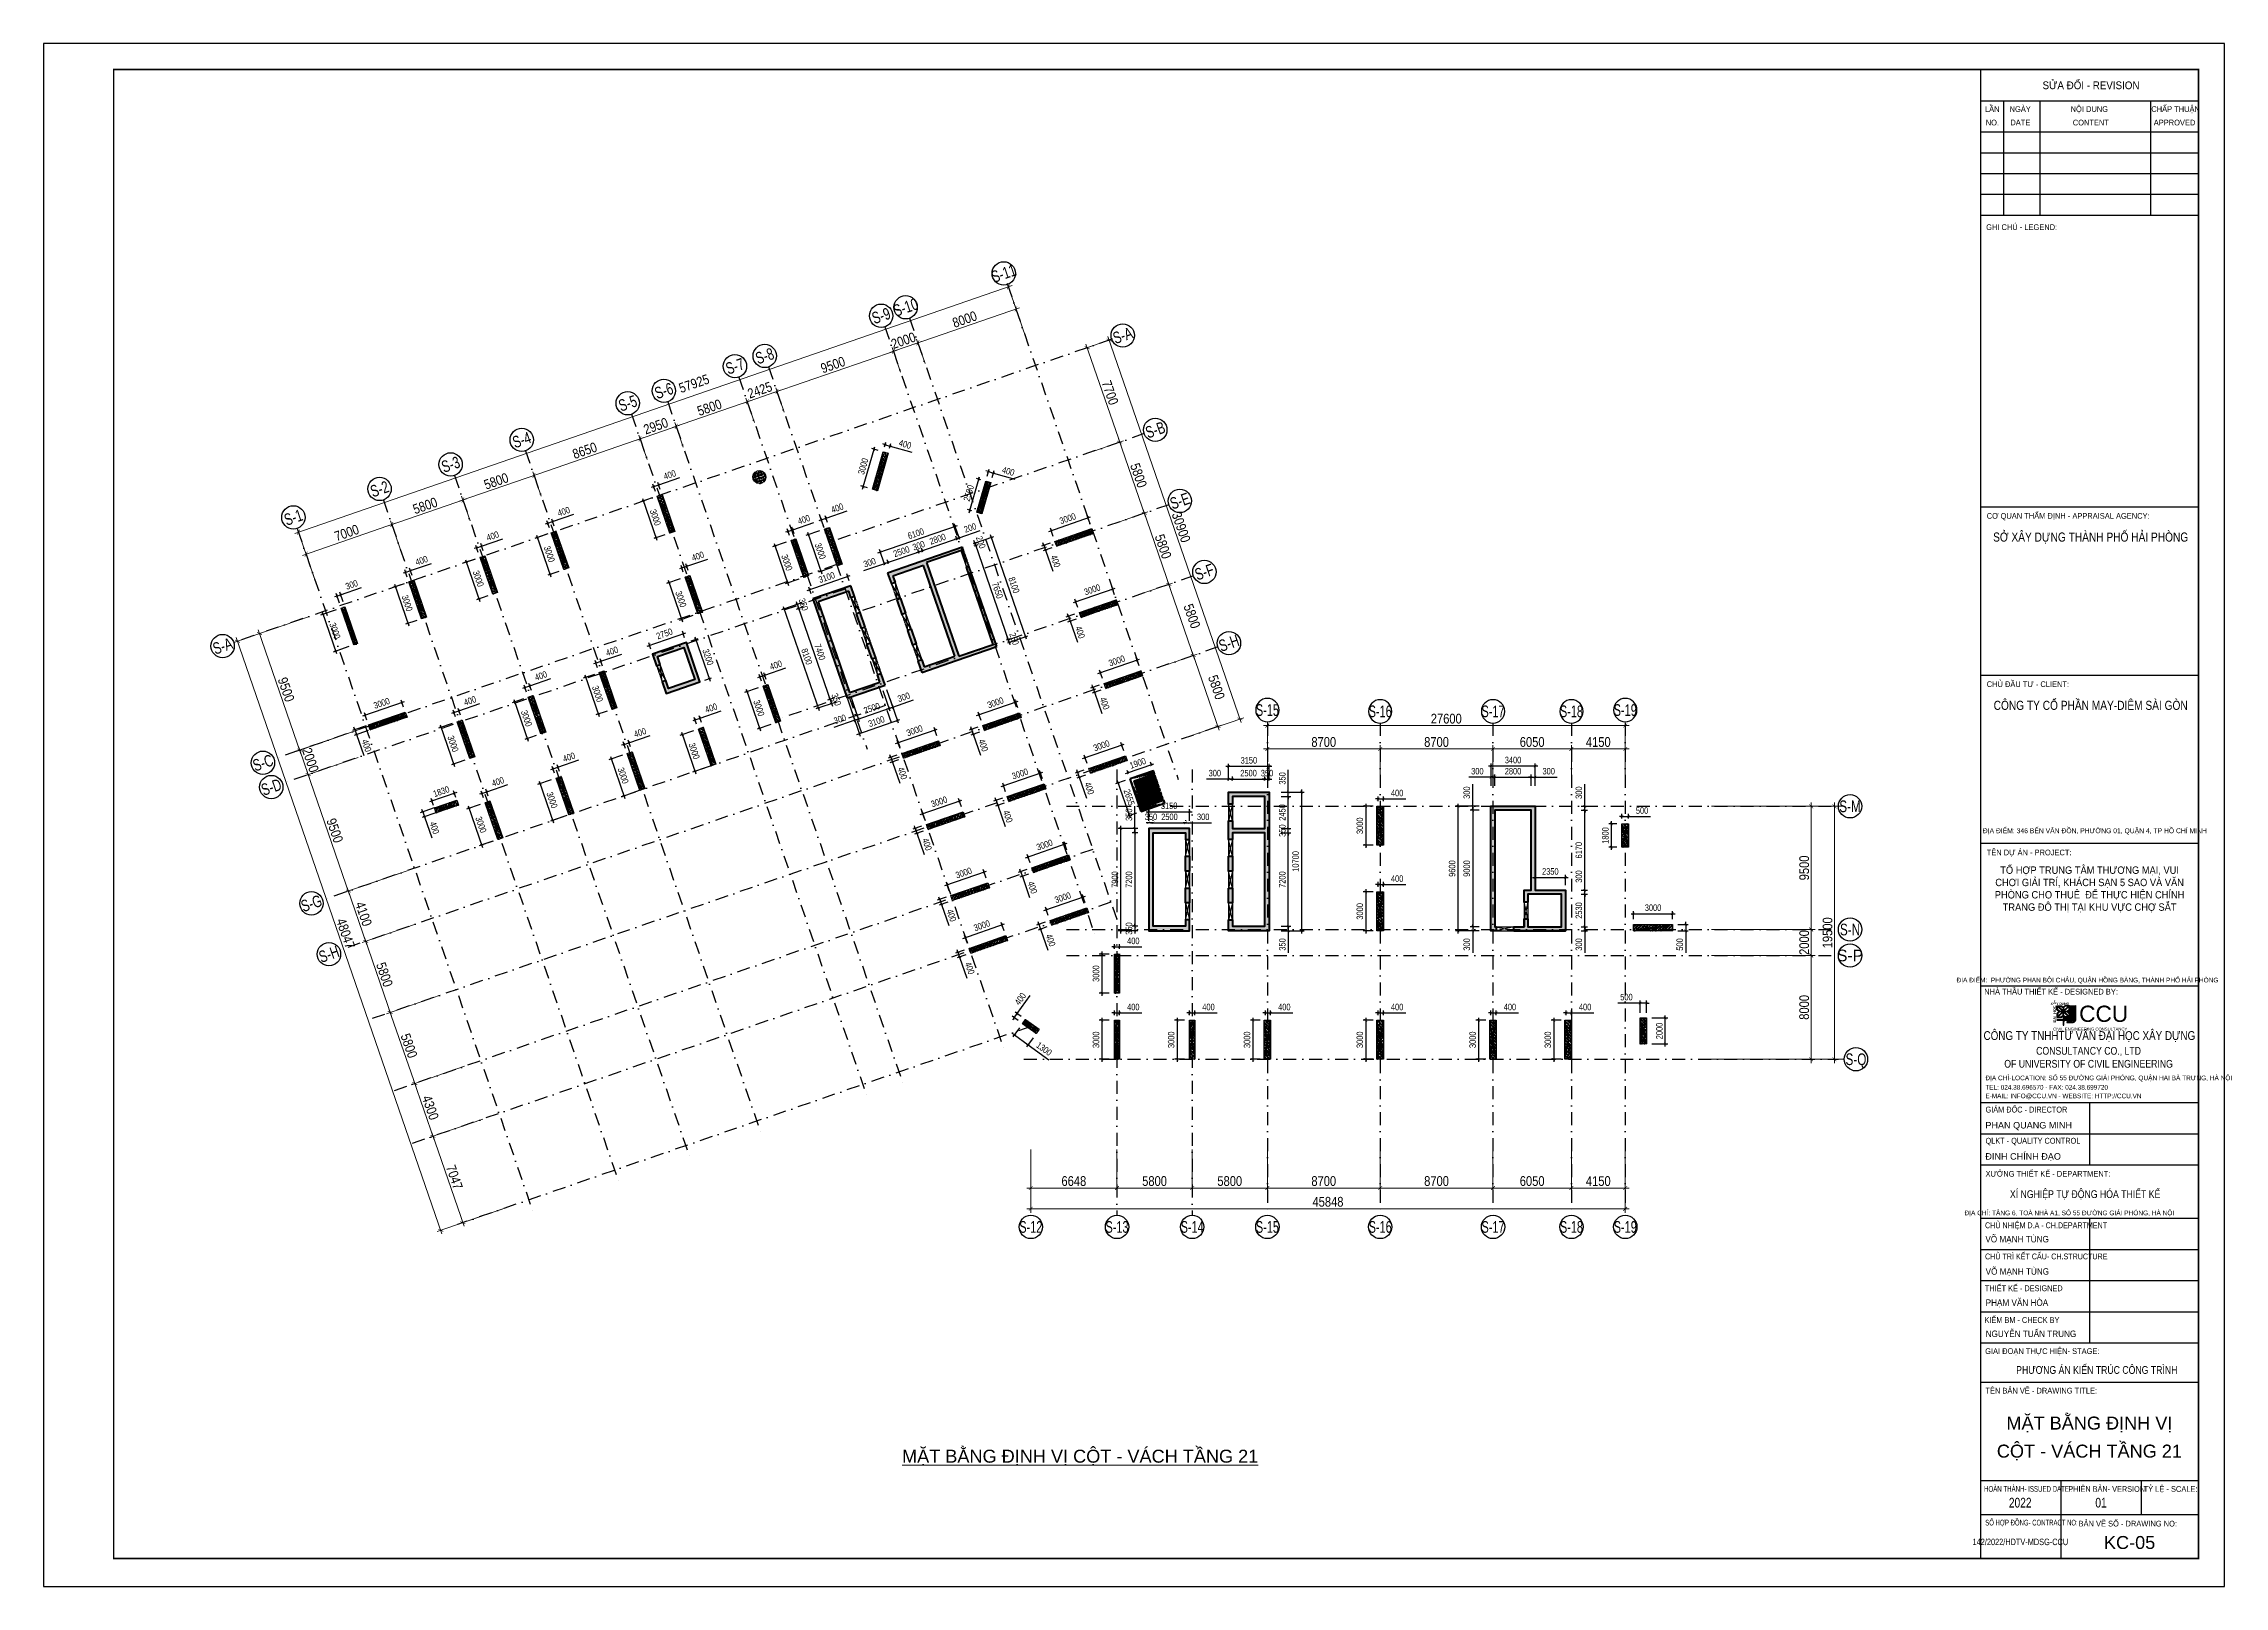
# Model space of a CAD drawing. Header units: millimetres. Extents: x 13965 to 1327256, y -72704 to 46237.
# Drawn here: x 213414 to 381614, y -72704 to 46237 of the extents above; entities that cross this region are included whole.
import ezdxf
from ezdxf.enums import TextEntityAlignment as Align

# ---------------------------------------------------------------- set-up
doc = ezdxf.new("R2010")
doc.units = ezdxf.units.MM
doc.header["$MEASUREMENT"] = 0
doc.linetypes.add('DASHDOT', pattern=[1, 0.5, -0.25, 0, -0.25])
doc.linetypes.add('DASHED', pattern=[4.5, 3, -1.5])
for name, color, linetype in [('AUDIT_I_220807103235-17', 50, 'Continuous'), ('ccu11-Dim', 8, 'Continuous'), ('ccu11-Khuat', 9, 'DASHED'), ('ccu11-Manh', 8, 'Continuous'), ('ccu11-Thay', 7, 'Continuous'), ('ccu12-Manh', 8, 'Continuous'), ('KC2-DIM', 251, 'Continuous'), ('KT-Dim', 8, 'Continuous'), ('KT-Hatch', 251, 'Continuous'), ('KT-Luoi truc South Tower', 8, 'DASHDOT'), ('ST_MBDV Cot vach 220805$0$AUDIT_I_220805193045-1', 50, 'Continuous'), ('xref.asix of  podium$0$xref.asix of  podium$0$Xref_ST_MBDV Cot vach 30.7.2022$0$KT-Net cot vach', 6, 'Continuous'), ('Xref_ST_MBDV Cot vach 30.7.2022|Xref_ST_MBDV Cot vach 30.7.2022|Xref_ST_MBDV Cot vach 30.7.2022|Xref_ST_MBDV Cot vach 30.7.2022|A-GRID-SYM', 50, 'Continuous'), ('Xref_ST_MBDV Cot vach 30.7.2022|Xref_ST_MBDV Cot vach 30.7.2022|Xref_ST_MBDV Cot vach 30.7.2022|Xref_ST_MBDV Cot vach 30.7.2022|ccu12-Hatch', 250, 'Continuous'), ('Xref_ST_MBDV Cot vach 30.7.2022|Xref_ST_MBDV Cot vach 30.7.2022|Xref_ST_MBDV Cot vach 30.7.2022|Xref_ST_MBDV Cot vach 30.7.2022|KC-Betong', 6, 'Continuous')]:
    doc.layers.add(name, color=color, linetype=linetype)
for name, color, linetype, lineweight in [('khung', 7, 'Continuous', 60), ('KT-Chu viet', 255, 'Continuous', 20), ('KT-Kich thuoc', 159, 'Continuous', 18), ('KT-Net cot vach', 6, 'Continuous', 50), ('KT-Net thay', 7, 'Continuous', 15), ('ST_MBDV Cot vach 220805$0$Xref_ST_MBDV Cot vach 30.7.2022$0$KT-Net cot vach', 6, 'Continuous', 50), ('TEXT', 7, 'Continuous', 5), ('xref.asix of  podium$0$xref.asix of  podium$0$ST_MBDV Cot vach 220805$0$KT-Net cot vach', 6, 'Continuous', 50), ('Xref_ST_MBDV Cot vach 30.7.2022$0$KT-Net cot vach', 6, 'Continuous', 50), ('Xref_ST_MBDV Cot vach 30.7.2022|Xref_ST_MBDV Cot vach 30.7.2022|Xref_ST_MBDV Cot vach 30.7.2022|Xref_ST_MBDV Cot vach 30.7.2022|ccu12-Tencaukien', 9, 'Continuous', 15)]:
    doc.layers.add(name, color=color, linetype=linetype, lineweight=lineweight)
doc.styles.add('51KHUNG TEN$0$khung ten A1$1$Standard', font='', dxfattribs={"width": 0.9})
doc.styles.add('Arial', font='arial.ttf', dxfattribs={"width": 0.7})
doc.styles.add('Arial Narrow', font='ARIALN.TTF')
doc.styles.add('HBA-Text', font='GOTHIC.TTF')
doc.styles.add('Khung ten KT A2$0$Khung A2$0$Khung A2$0$khung ten A1$1$Standard', font='')
doc.styles.add('SD-T2-B', font='arialbd.ttf')
doc.styles.add('ST_MBDV Cot vach 220805$0$HBA-Text', font='GOTHIC.TTF')
doc.styles.get('51KHUNG TEN$0$khung ten A1$1$Standard').set_extended_font_data('.VnArialH')
doc.styles.get('Khung ten KT A2$0$Khung A2$0$Khung A2$0$khung ten A1$1$Standard').set_extended_font_data('.VnArialH')
doc.dimstyles.new('ccu12-200', dxfattribs={"dimscale": 200, "dimtxt": 2.5, "dimasz": 1, "dimexe": 1, "dimexo": 2, "dimgap": 1, "dimtad": 1, "dimdec": 0, "dimdsep": 46, "dimtxsty": 'Arial Narrow', "dimblk": 'ARCHTICK', "dimcen": -1, "dimdle": 1, "dimclrd": 256, "dimclre": 256, "dimclrt": 3, "dimadec": 0, "dimazin": 2, "dimtfac": 0.1, "dimtdec": 0, "dimtmove": 0, "dimatfit": 1, "dimldrblk": 'ARCHTICK', "dimfxl": 1, "dimtvp": 0.833333, "dimtolj": 1, "dimtzin": 12, "dimarcsym": 0})
doc.dimstyles.new('CCU_1-300', dxfattribs={"dimscale": 300, "dimtxt": 2.5, "dimasz": 1, "dimexe": 1, "dimexo": 2, "dimgap": 0.5, "dimtad": 1, "dimdec": 0, "dimdsep": 46, "dimtxsty": 'Arial Narrow', "dimblk": 'ARCHTICK', "dimcen": -1, "dimdle": 1, "dimclrd": 256, "dimclre": 256, "dimclrt": 3, "dimadec": 0, "dimazin": 2, "dimtfac": 0.1, "dimtdec": 0, "dimtix": 1, "dimtmove": 2, "dimatfit": 1, "dimfxl": 1, "dimtvp": 0.833333, "dimtolj": 1, "dimtzin": 12, "dimarcsym": 0})
pattern_1 = [(50, (-550, 3050), (286.904, -25.101), [30, -330]), (355, (-550, 3050), (-55.5, 300.877), [24, -264]), (100.451, (-526.1, 3047.9), (231.404, 275.776), [25.496, -280.457]), (46.184, (-550, 3130), (426.896, -66.208), [45, -495]), (96.636, (-514.43, 3124.5), (373.865, 389.647), [38.244, -420.685]), (351.184, (-550, 3130), (373.865, 389.65), [36, -396]), (21, (-510, 3110), (238.763, -161.048), [30, -330]), (326, (-510, 3110), (97.326, 290.06), [24, -264]), (71.451, (-490.1, 3096.58), (336.09, 129.012), [25.496, -280.457]), (37.5, (-550, 3050), (4.864, 133.1575), [0, -260.8, 0, -268, 0, -265]), (7.5, (-550, 3050), (105.228, 157.7647), [0, -152.8, 0, -254.8, 0, -101]), (327.5, (-639.2, 3050), (213.529, -9.022), [0, -100, 0, -312, 0, -414]), (317.5, (-679.2, 3050), (233.274, 40.042), [0, -130, 0, -207.2, 0, -294]), (45, (-550, 3050), (-120.208, 120.208), []), (45, (-550, 3099), (-120.208, 120.208), [])]

msp = doc.modelspace()

# ---------------------------------------------------------------- texts
at = {"layer": 'ccu11-Dim', "color": 31, "style": 'Arial'}
for s, p in [('MẶT BẰNG ĐỊNH VỊ', (371203.8, -60114.9)), ('CỘT - VÁCH TẦNG 21', (371203.8, -62276.8)), ('KC-05', (374301.7, -69322.4))]:
    msp.add_text(s, height=1000, dxfattribs=at).set_placement(p, align=Align.MIDDLE_CENTER)
at = {"layer": 'Xref_ST_MBDV Cot vach 30.7.2022|Xref_ST_MBDV Cot vach 30.7.2022|Xref_ST_MBDV Cot vach 30.7.2022|Xref_ST_MBDV Cot vach 30.7.2022|ccu12-Tencaukien', "color": 31, "style": 'Arial'}
msp.add_text('%%UMẶT BẰNG ĐỊNH VỊ CỘT - VÁCH TẦNG 21', height=1000, dxfattribs=at).set_placement((293361.2, -63167.5, 0.1), align=Align.CENTER)

# ---------------------------------------------------------------- blocks, each defined once
blk = doc.blocks.new('_ArchTick')
at = {"color": 0, "const_width": 0.15}
blk.add_lwpolyline([(-0.5, -0.5), (0.5, 0.5)], dxfattribs=at)
blk = doc.blocks.new('*D1040')
at = {"layer": 'Defpoints', "color": 0, "transparency": 16777216}
for p in [(-45982, 48779), (-41521, 44184), (-44090, 43297, 0)]:
    blk.add_point(p, dxfattribs=at)
at = {"layer": 'KT-Kich thuoc', "lineweight": -2, "transparency": 16777216}
for p, q in [((-45415, 48975), (-43130, 49764)), ((-43511, 49950), (-41423, 43900)), ((-43523, 43493), (-41237, 44282))]:
    blk.add_line(p, q, dxfattribs=at)
at = {"layer": 'KT-Kich thuoc', "lineweight": -2, "transparency": 16777216, "xscale": 300, "yscale": 300, "zscale": 300}
for p, rotation in [((-43414, 49666), 109.0471074798708), ((-41521, 44184), 289.0471074798708)]:
    blk.add_blockref('_ArchTick', p, dxfattribs=dict(at, rotation=rotation))
at = {"layer": 'KT-Kich thuoc', "color": 3, "transparency": 16777216, "insert": (-41963, 47099), "char_height": 750, "attachment_point": 5, "rotation": 289.04711, "style": 'Arial Narrow'}
blk.add_mtext('\\A1;5800', dxfattribs=at)
blk = doc.blocks.new('*D1041')
at = {"layer": 'Defpoints', "color": 0, "transparency": 16777216}
for p in [(-47874, 54262, 0), (-45982, 48779), (-43413, 49666)]:
    blk.add_point(p, dxfattribs=at)
at = {"layer": 'KT-Kich thuoc', "lineweight": -2, "transparency": 16777216}
for p, q in [((-47307, 54458), (-45022, 55247)), ((-45404, 55432), (-43315, 49383)), ((-45415, 48975), (-43129, 49764))]:
    blk.add_line(p, q, dxfattribs=at)
at = {"layer": 'KT-Kich thuoc', "lineweight": -2, "transparency": 16777216, "xscale": 300, "yscale": 300, "zscale": 300}
for p, rotation in [((-45306, 55149), 109.0471074798708), ((-43413, 49666), 289.0471074798708)]:
    blk.add_blockref('_ArchTick', p, dxfattribs=dict(at, rotation=rotation))
at = {"layer": 'KT-Kich thuoc', "color": 3, "transparency": 16777216, "insert": (-43856, 52582), "char_height": 750, "attachment_point": 5, "rotation": 289.04711, "style": 'Arial Narrow'}
blk.add_mtext('\\A1;5800', dxfattribs=at)
blk = doc.blocks.new('*D1042')
at = {"layer": 'Defpoints', "color": 0, "transparency": 16777216}
for p in [(-107244, 41911, 0), (-103322, 33214, 0), (-108556, 31407)]:
    blk.add_point(p, dxfattribs=at)
at = {"layer": 'KT-Kich thuoc', "lineweight": -2, "transparency": 16777216}
for p, q in [((-107811, 41715), (-111940, 40289)), ((-111755, 40671), (-108459, 31124)), ((-103889, 33019), (-108840, 31309))]:
    blk.add_line(p, q, dxfattribs=at)
at = {"layer": 'KT-Kich thuoc', "lineweight": -2, "transparency": 16777216, "xscale": 300, "yscale": 300, "zscale": 300}
for p, rotation in [((-111657, 40387), 109.0471379637702), ((-108556, 31407), 289.0471379637702)]:
    blk.add_blockref('_ArchTick', p, dxfattribs=dict(at, rotation=rotation))
at = {"layer": 'KT-Kich thuoc', "color": 3, "transparency": 16777216, "insert": (-109603, 36071), "char_height": 750, "attachment_point": 5, "rotation": 289.04714, "style": 'Arial Narrow'}
blk.add_mtext('\\A1;9500', dxfattribs=at)
blk = doc.blocks.new('*D1043')
at = {"layer": 'Defpoints', "color": 0, "transparency": 16777216}
for p in [(-103491, 31041, 0), (-99707, 22296), (-104803, 20537)]:
    blk.add_point(p, dxfattribs=at)
at = {"layer": 'KT-Kich thuoc', "lineweight": -2, "transparency": 16777216}
for p, q in [((-104058, 30845), (-108187, 29419)), ((-108002, 29801), (-104706, 20253)), ((-100274, 22101), (-105087, 20439))]:
    blk.add_line(p, q, dxfattribs=at)
at = {"layer": 'KT-Kich thuoc', "lineweight": -2, "transparency": 16777216, "xscale": 300, "yscale": 300, "zscale": 300}
for p, rotation in [((-107904, 29517), 109.0471379637702), ((-104803, 20537), 289.0471379637702)]:
    blk.add_blockref('_ArchTick', p, dxfattribs=dict(at, rotation=rotation))
at = {"layer": 'KT-Kich thuoc', "color": 3, "transparency": 16777216, "insert": (-105850, 25201), "char_height": 750, "attachment_point": 5, "rotation": 289.04714, "style": 'Arial Narrow'}
blk.add_mtext('\\A1;9500', dxfattribs=at)
blk = doc.blocks.new('*D1044')
at = {"layer": 'Defpoints', "color": 0, "transparency": 16777216}
for p in [(-104143, 32931, 0), (-103491, 31041, 0), (-107904, 29517)]:
    blk.add_point(p, dxfattribs=at)
at = {"layer": 'KT-Kich thuoc', "lineweight": -2, "transparency": 16777216}
for p, q in [((-104711, 32735), (-108840, 31310)), ((-108557, 31407), (-108654, 31691)), ((-108557, 31407), (-107904, 29517)), ((-104058, 30845), (-108187, 29419)), ((-107904, 29517), (-107806, 29233))]:
    blk.add_line(p, q, dxfattribs=at)
at = {"layer": 'KT-Kich thuoc', "lineweight": -2, "transparency": 16777216, "xscale": 300, "yscale": 300, "zscale": 300}
for p, rotation in [((-108557, 31407), 289.0471379637702), ((-107904, 29517), 109.0471379637702)]:
    blk.add_blockref('_ArchTick', p, dxfattribs=dict(at, rotation=rotation))
at = {"layer": 'KT-Kich thuoc', "color": 3, "transparency": 16777216, "insert": (-107726, 30636), "char_height": 750, "attachment_point": 5, "rotation": 289.04714, "style": 'Arial Narrow'}
blk.add_mtext('\\A1;2000', dxfattribs=at)
blk = doc.blocks.new('ST_MBDV Cot vach 220805$0$GRID-SYM-flat-103')
at = {"layer": 'ST_MBDV Cot vach 220805$0$AUDIT_I_220805193045-1'}
blk.add_circle((0, 0, 0), 900, dxfattribs=at)
at = {"layer": 'ST_MBDV Cot vach 220805$0$AUDIT_I_220805193045-1', "style": 'ST_MBDV Cot vach 220805$0$HBA-Text'}
blk.add_attdef('GRID', text='', height=900, rotation=19.04714, dxfattribs=at).set_placement((0, 0, 0), align=Align.MIDDLE_CENTER)
blk = doc.blocks.new('*D1045')
at = {"layer": 'Defpoints', "color": 0, "transparency": 16777216}
for p in [(-44089, 43297, 0), (-39628, 38701), (-42197, 37814, 0)]:
    blk.add_point(p, dxfattribs=at)
at = {"layer": 'KT-Kich thuoc', "lineweight": -2, "transparency": 16777216}
for p, q in [((-43522, 43493), (-41237, 44282)), ((-41619, 44467), (-39530, 38418)), ((-41630, 38010), (-39344, 38799))]:
    blk.add_line(p, q, dxfattribs=at)
at = {"layer": 'KT-Kich thuoc', "lineweight": -2, "transparency": 16777216, "xscale": 300, "yscale": 300, "zscale": 300}
for p, rotation in [((-41521, 44184), 109.0471074798708), ((-39628, 38701), 289.0471074798708)]:
    blk.add_blockref('_ArchTick', p, dxfattribs=dict(at, rotation=rotation))
at = {"layer": 'KT-Kich thuoc', "color": 3, "transparency": 16777216, "insert": (-39739, 41731), "char_height": 750, "attachment_point": 5, "rotation": 289.04711, "style": 'Arial Narrow'}
blk.add_mtext('\\A1;5800', dxfattribs=at)
blk = doc.blocks.new('*D1046')
at = {"layer": 'Defpoints', "color": 0, "transparency": 16777216}
for p in [(-42197, 37814, 0), (-40305, 32332, 0), (-37735, 33219)]:
    blk.add_point(p, dxfattribs=at)
at = {"layer": 'KT-Kich thuoc', "lineweight": -2, "transparency": 16777216}
for p, q in [((-41630, 38010), (-39344, 38799)), ((-39726, 38985), (-37637, 32935)), ((-39737, 32528), (-37452, 33317))]:
    blk.add_line(p, q, dxfattribs=at)
at = {"layer": 'KT-Kich thuoc', "lineweight": -2, "transparency": 16777216, "xscale": 300, "yscale": 300, "zscale": 300}
for p, rotation in [((-39628, 38701), 109.0471074798708), ((-37735, 33219), 289.0471074798708)]:
    blk.add_blockref('_ArchTick', p, dxfattribs=dict(at, rotation=rotation))
at = {"layer": 'KT-Kich thuoc', "color": 3, "transparency": 16777216, "insert": (-37846, 36248), "char_height": 750, "attachment_point": 5, "rotation": 289.04711, "style": 'Arial Narrow'}
blk.add_mtext('\\A1;5800', dxfattribs=at)
blk = doc.blocks.new('*D1047')
at = {"layer": 'Defpoints', "color": 0, "transparency": 16777216}
for p in [(-52171, 1204), (-6323, 1204), (-6323, -3959)]:
    blk.add_point(p, dxfattribs=at)
at = {"layer": 'KT-Kich thuoc', "lineweight": -2, "transparency": 16777216}
for p, q in [((-52171, 604), (-52171, -4259)), ((-6323, 604), (-6323, -4259)), ((-52471, -3959), (-6023, -3959))]:
    blk.add_line(p, q, dxfattribs=at)
at = {"layer": 'KT-Kich thuoc', "lineweight": -2, "transparency": 16777216, "xscale": 300, "yscale": 300, "zscale": 300, "rotation": 180}
blk.add_blockref('_ArchTick', (-52171, -3959), dxfattribs=at)
at = {"layer": 'KT-Kich thuoc', "lineweight": -2, "transparency": 16777216, "xscale": 300, "yscale": 300, "zscale": 300}
blk.add_blockref('_ArchTick', (-6323, -3959), dxfattribs=at)
at = {"layer": 'KT-Kich thuoc', "color": 3, "transparency": 16777216, "insert": (-29247, -3426), "char_height": 750, "attachment_point": 5, "style": 'Arial Narrow'}
blk.add_mtext('\\A1;45848', dxfattribs=at)
blk = doc.blocks.new('*D1048')
at = {"layer": 'Defpoints', "color": 0, "transparency": 16777216}
for p in [(-265, 27070), (-265, 7570), (9819, 7570)]:
    blk.add_point(p, dxfattribs=at)
at = {"layer": 'KT-Kich thuoc', "lineweight": -2, "transparency": 16777216}
for p, q in [((335, 27070), (10119, 27070)), ((9819, 27370), (9819, 7270)), ((335, 7570), (10119, 7570))]:
    blk.add_line(p, q, dxfattribs=at)
at = {"layer": 'KT-Kich thuoc', "lineweight": -2, "transparency": 16777216, "xscale": 300, "yscale": 300, "zscale": 300}
for p, rotation in [((9819, 27070), 90), ((9819, 7570), 270)]:
    blk.add_blockref('_ArchTick', p, dxfattribs=dict(at, rotation=rotation))
at = {"layer": 'KT-Kich thuoc', "color": 3, "transparency": 16777216, "insert": (9286, 17320), "char_height": 750, "attachment_point": 5, "rotation": 90, "style": 'Arial Narrow'}
blk.add_mtext('\\A1;19500', dxfattribs=at)
blk = doc.blocks.new('*D1049')
at = {"layer": 'Defpoints', "color": 0, "transparency": 16777216}
for p in [(-52171, 1204), (-45523, 1204, 0), (-45523, -2359)]:
    blk.add_point(p, dxfattribs=at)
at = {"layer": 'KT-Kich thuoc', "lineweight": -2, "transparency": 16777216}
for p, q in [((-52171, 604), (-52171, -2659)), ((-45523, 604), (-45523, -2659)), ((-52471, -2359), (-45223, -2359))]:
    blk.add_line(p, q, dxfattribs=at)
at = {"layer": 'KT-Kich thuoc', "lineweight": -2, "transparency": 16777216, "xscale": 300, "yscale": 300, "zscale": 300, "rotation": 180}
blk.add_blockref('_ArchTick', (-52171, -2359), dxfattribs=at)
at = {"layer": 'KT-Kich thuoc', "lineweight": -2, "transparency": 16777216, "xscale": 300, "yscale": 300, "zscale": 300}
blk.add_blockref('_ArchTick', (-45523, -2359), dxfattribs=at)
at = {"layer": 'KT-Kich thuoc', "color": 3, "transparency": 16777216, "insert": (-48847, -1826), "char_height": 750, "attachment_point": 5, "style": 'Arial Narrow'}
blk.add_mtext('\\A1;6648', dxfattribs=at)
blk = doc.blocks.new('*D1050')
at = {"layer": 'Defpoints', "color": 0, "transparency": 16777216}
for p in [(-110864, 40661, 0), (-91942, -3636), (-97678, -5616)]:
    blk.add_point(p, dxfattribs=at)
at = {"layer": 'KT-Kich thuoc', "lineweight": -2, "transparency": 16777216}
for p, q in [((-111431, 40465), (-113642, 39702)), ((-113456, 40083), (-97581, -5900)), ((-92509, -3831), (-97962, -5714))]:
    blk.add_line(p, q, dxfattribs=at)
at = {"layer": 'KT-Kich thuoc', "lineweight": -2, "transparency": 16777216, "xscale": 300, "yscale": 300, "zscale": 300}
for p, rotation in [((-113358, 39800), 109.0471379637702), ((-97678, -5616), 289.0471379637702)]:
    blk.add_blockref('_ArchTick', p, dxfattribs=dict(at, rotation=rotation))
at = {"layer": 'KT-Kich thuoc', "color": 3, "transparency": 16777216, "insert": (-105015, 17266), "char_height": 750, "attachment_point": 5, "rotation": 289.04714, "style": 'Arial Narrow'}
blk.add_mtext('\\A1;48047', dxfattribs=at)
blk = doc.blocks.new('*D1051')
at = {"layer": 'Defpoints', "color": 0, "transparency": 16777216}
for p in [(-100390, 22061, 0), (-99052, 18185, 0), (-103465, 16661)]:
    blk.add_point(p, dxfattribs=at)
at = {"layer": 'KT-Kich thuoc', "lineweight": -2, "transparency": 16777216}
for p, q in [((-100958, 21865), (-105087, 20439)), ((-104901, 20820), (-103368, 16378)), ((-99620, 17989), (-103749, 16563))]:
    blk.add_line(p, q, dxfattribs=at)
at = {"layer": 'KT-Kich thuoc', "lineweight": -2, "transparency": 16777216, "xscale": 300, "yscale": 300, "zscale": 300}
for p, rotation in [((-104803, 20537), 109.0471379637702), ((-103465, 16661), 289.0471379637702)]:
    blk.add_blockref('_ArchTick', p, dxfattribs=dict(at, rotation=rotation))
at = {"layer": 'KT-Kich thuoc', "color": 3, "transparency": 16777216, "insert": (-103631, 18773), "char_height": 750, "attachment_point": 5, "rotation": 289.04714, "style": 'Arial Narrow'}
blk.add_mtext('\\A1;4100', dxfattribs=at)
blk = doc.blocks.new('*D1052')
at = {"layer": 'Defpoints', "color": 0, "transparency": 16777216}
for p in [(-99052, 18185, 0), (-97162, 12702, 0), (-101573, 11179)]:
    blk.add_point(p, dxfattribs=at)
at = {"layer": 'KT-Kich thuoc', "lineweight": -2, "transparency": 16777216}
for p, q in [((-99620, 17989), (-103749, 16564)), ((-103563, 16945), (-101475, 10896)), ((-97729, 12506), (-101856, 11081))]:
    blk.add_line(p, q, dxfattribs=at)
at = {"layer": 'KT-Kich thuoc', "lineweight": -2, "transparency": 16777216, "xscale": 300, "yscale": 300, "zscale": 300}
for p, rotation in [((-103466, 16662), 109.0471379637702), ((-101573, 11179), 289.0471379637702)]:
    blk.add_blockref('_ArchTick', p, dxfattribs=dict(at, rotation=rotation))
at = {"layer": 'KT-Kich thuoc', "color": 3, "transparency": 16777216, "insert": (-102015, 14094), "char_height": 750, "attachment_point": 5, "rotation": 289.04714, "style": 'Arial Narrow'}
blk.add_mtext('\\A1;5800', dxfattribs=at)
blk = doc.blocks.new('*D1053')
at = {"layer": 'Defpoints', "color": 0, "transparency": 16777216}
for p in [(-97162, 12702, 0), (-95267, 7220, 0), (-99682, 5696)]:
    blk.add_point(p, dxfattribs=at)
at = {"layer": 'KT-Kich thuoc', "lineweight": -2, "transparency": 16777216}
for p, q in [((-97729, 12506), (-101858, 11080)), ((-101673, 11462), (-99584, 5412)), ((-95834, 7024), (-99966, 5598))]:
    blk.add_line(p, q, dxfattribs=at)
at = {"layer": 'KT-Kich thuoc', "lineweight": -2, "transparency": 16777216, "xscale": 300, "yscale": 300, "zscale": 300}
for p, rotation in [((-101575, 11178), 109.0471379637702), ((-99682, 5696), 289.0471379637702)]:
    blk.add_blockref('_ArchTick', p, dxfattribs=dict(at, rotation=rotation))
at = {"layer": 'KT-Kich thuoc', "color": 3, "transparency": 16777216, "insert": (-100125, 8611), "char_height": 750, "attachment_point": 5, "rotation": 289.04714, "style": 'Arial Narrow'}
blk.add_mtext('\\A1;5800', dxfattribs=at)
blk = doc.blocks.new('*D1054')
at = {"layer": 'Defpoints', "color": 0, "transparency": 16777216}
for p in [(-95267, 7220, 0), (-93864, 3156, 0), (-98277, 1632)]:
    blk.add_point(p, dxfattribs=at)
at = {"layer": 'KT-Kich thuoc', "lineweight": -2, "transparency": 16777216}
for p, q in [((-95834, 7024), (-99963, 5599)), ((-99778, 5980), (-98179, 1348)), ((-94431, 2960), (-98560, 1534))]:
    blk.add_line(p, q, dxfattribs=at)
at = {"layer": 'KT-Kich thuoc', "lineweight": -2, "transparency": 16777216, "xscale": 300, "yscale": 300, "zscale": 300}
for p, rotation in [((-99680, 5697), 109.0471379637702), ((-98277, 1632), 289.0471379637702)]:
    blk.add_blockref('_ArchTick', p, dxfattribs=dict(at, rotation=rotation))
at = {"layer": 'KT-Kich thuoc', "color": 3, "transparency": 16777216, "insert": (-98475, 3838), "char_height": 750, "attachment_point": 5, "rotation": 289.04714, "style": 'Arial Narrow'}
blk.add_mtext('\\A1;4300', dxfattribs=at)
blk = doc.blocks.new('*D1055')
at = {"layer": 'Defpoints', "color": 0, "transparency": 16777216}
for p in [(-93864, 3156, 0), (-95977, -5029), (-91564, -3505, 0)]:
    blk.add_point(p, dxfattribs=at)
at = {"layer": 'KT-Kich thuoc', "lineweight": -2, "transparency": 16777216}
for p, q in [((-94431, 2960), (-98560, 1534)), ((-98375, 1916), (-95879, -5312)), ((-92131, -3701), (-96261, -5127))]:
    blk.add_line(p, q, dxfattribs=at)
at = {"layer": 'KT-Kich thuoc', "lineweight": -2, "transparency": 16777216, "xscale": 300, "yscale": 300, "zscale": 300}
for p, rotation in [((-98277, 1632), 109.0471379637702), ((-95977, -5029), 289.0471379637702)]:
    blk.add_blockref('_ArchTick', p, dxfattribs=dict(at, rotation=rotation))
at = {"layer": 'KT-Kich thuoc', "color": 3, "transparency": 16777216, "insert": (-96623, -1524), "char_height": 750, "attachment_point": 5, "rotation": 289.04714, "style": 'Arial Narrow'}
blk.add_mtext('\\A1;7047', dxfattribs=at)
blk = doc.blocks.new('*D1056')
at = {"layer": 'Defpoints', "color": 0, "transparency": 16777216}
for p in [(-52359, 62652), (-108654, 48212), (-107112, 43748, 0)]:
    blk.add_point(p, dxfattribs=at)
at = {"layer": 'KT-Kich thuoc', "lineweight": -2, "transparency": 16777216}
for p, q in [((-52555, 63219), (-53998, 67400)), ((-53617, 67214), (-108937, 48114)), ((-107308, 44315), (-108751, 48496))]:
    blk.add_line(p, q, dxfattribs=at)
at = {"layer": 'KT-Kich thuoc', "lineweight": -2, "transparency": 16777216, "xscale": 300, "yscale": 300, "zscale": 300}
for p, rotation in [((-53900, 67116), 19.04771637789532), ((-108654, 48212), 199.0477163778953)]:
    blk.add_blockref('_ArchTick', p, dxfattribs=dict(at, rotation=rotation))
at = {"layer": 'KT-Kich thuoc', "color": 3, "transparency": 16777216, "insert": (-78140, 59662), "char_height": 750, "attachment_point": 5, "rotation": 19.04772, "style": 'Arial Narrow'}
blk.add_mtext('\\A1;57925', dxfattribs=at)
blk = doc.blocks.new('*D1057')
at = {"layer": 'Defpoints', "color": 0, "transparency": 16777216}
for p in [(-101450, 48795), (-100280, 45407), (-106897, 43123)]:
    blk.add_point(p, dxfattribs=at)
at = {"layer": 'KT-Kich thuoc', "lineweight": -2, "transparency": 16777216}
for p, q in [((-108350, 46413), (-101166, 48893)), ((-100476, 45974), (-101548, 49079)), ((-107092, 43690), (-108164, 46794))]:
    blk.add_line(p, q, dxfattribs=at)
for p, xscale, yscale, zscale, rotation in [((-101450, 48795), 300, 300, 300, 19.04713796427213), ((-108066, 46511), 300.0000000000001, 300.0000000000001, 300.0000000000001, 199.0471379642721)]:
    blk.add_blockref('_ArchTick', p, dxfattribs=dict(at, xscale=xscale, yscale=yscale, zscale=zscale, rotation=rotation))
at = {"layer": 'KT-Kich thuoc', "color": 3, "transparency": 16777216, "insert": (-104932, 48157), "char_height": 750, "attachment_point": 5, "rotation": 19.04714, "style": 'Arial Narrow'}
blk.add_mtext('\\A1;7000', dxfattribs=at)
blk = doc.blocks.new('*D1058')
at = {"layer": 'Defpoints', "color": 0, "transparency": 16777216}
for p in [(-95967, 50688), (-95220, 48523), (-100280, 45407)]:
    blk.add_point(p, dxfattribs=at)
at = {"layer": 'KT-Kich thuoc', "lineweight": -2, "transparency": 16777216}
for p, q in [((-101733, 48697), (-95684, 50786)), ((-95415, 49090), (-96065, 50972)), ((-100476, 45974), (-101548, 49079))]:
    blk.add_line(p, q, dxfattribs=at)
for p, xscale, yscale, zscale, rotation in [((-95967, 50688), 300, 300, 300, 19.04713796427213), ((-101450, 48795), 300.0000000000001, 300.0000000000001, 300.0000000000001, 199.0471379642721)]:
    blk.add_blockref('_ArchTick', p, dxfattribs=dict(at, xscale=xscale, yscale=yscale, zscale=zscale, rotation=rotation))
at = {"layer": 'KT-Kich thuoc', "color": 3, "transparency": 16777216, "insert": (-98882, 50245), "char_height": 750, "attachment_point": 5, "rotation": 19.04714, "style": 'Arial Narrow'}
blk.add_mtext('\\A1;5800', dxfattribs=at)
blk = doc.blocks.new('*D1059')
at = {"layer": 'Defpoints', "color": 0, "transparency": 16777216}
for p in [(-90485, 52581), (-89737, 50415), (-95220, 48523)]:
    blk.add_point(p, dxfattribs=at)
at = {"layer": 'KT-Kich thuoc', "lineweight": -2, "transparency": 16777216}
for p, q in [((-96251, 50590), (-90201, 52679)), ((-89933, 50983), (-90583, 52864)), ((-95415, 49090), (-96065, 50972))]:
    blk.add_line(p, q, dxfattribs=at)
for p, xscale, yscale, zscale, rotation in [((-90485, 52581), 300, 300, 300, 19.04713796427213), ((-95967, 50688), 300.0000000000001, 300.0000000000001, 300.0000000000001, 199.0471379642721)]:
    blk.add_blockref('_ArchTick', p, dxfattribs=dict(at, xscale=xscale, yscale=yscale, zscale=zscale, rotation=rotation))
at = {"layer": 'KT-Kich thuoc', "color": 3, "transparency": 16777216, "insert": (-93400, 52138), "char_height": 750, "attachment_point": 5, "rotation": 19.04714, "style": 'Arial Narrow'}
blk.add_mtext('\\A1;5800', dxfattribs=at)
blk = doc.blocks.new('*D1060')
at = {"layer": 'Defpoints', "color": 0, "transparency": 16777216}
for p in [(-82308, 55404), (-81561, 53238), (-89737, 50415)]:
    blk.add_point(p, dxfattribs=at)
at = {"layer": 'KT-Kich thuoc', "lineweight": -2, "transparency": 16777216}
for p, q in [((-81757, 53805), (-82406, 55687)), ((-90768, 52483), (-82025, 55502)), ((-89933, 50983), (-90583, 52864))]:
    blk.add_line(p, q, dxfattribs=at)
for p, xscale, yscale, zscale, rotation in [((-82308, 55404), 300, 300, 300, 19.04713796427213), ((-90485, 52581), 300.0000000000001, 300.0000000000001, 300.0000000000001, 199.0471379642721)]:
    blk.add_blockref('_ArchTick', p, dxfattribs=dict(at, xscale=xscale, yscale=yscale, zscale=zscale, rotation=rotation))
at = {"layer": 'KT-Kich thuoc', "color": 3, "transparency": 16777216, "insert": (-86570, 54496), "char_height": 750, "attachment_point": 5, "rotation": 19.04714, "style": 'Arial Narrow'}
blk.add_mtext('\\A1;8650', dxfattribs=at)
blk = doc.blocks.new('*D1061')
at = {"layer": 'Defpoints', "color": 0, "transparency": 16777216}
for p in [(-79520, 56366), (-78772, 54201), (-81561, 53238)]:
    blk.add_point(p, dxfattribs=at)
at = {"layer": 'KT-Kich thuoc', "lineweight": -2, "transparency": 16777216}
for p, q in [((-82592, 55306), (-79236, 56464)), ((-81757, 53805), (-82406, 55687)), ((-78968, 54768), (-79618, 56650))]:
    blk.add_line(p, q, dxfattribs=at)
for p, xscale, yscale, zscale, rotation in [((-82308, 55404), 300.0000000000001, 300.0000000000001, 300.0000000000001, 199.0471379642721), ((-79520, 56366), 300, 300, 300, 19.04713796427213)]:
    blk.add_blockref('_ArchTick', p, dxfattribs=dict(at, xscale=xscale, yscale=yscale, zscale=zscale, rotation=rotation))
at = {"layer": 'KT-Kich thuoc', "color": 3, "transparency": 16777216, "insert": (-81088, 56389), "char_height": 750, "attachment_point": 5, "rotation": 19.04714, "style": 'Arial Narrow'}
blk.add_mtext('\\A1;2950', dxfattribs=at)
blk = doc.blocks.new('*D1062')
at = {"layer": 'Defpoints', "color": 0, "transparency": 16777216}
for p in [(-74037, 58259), (-73290, 56094), (-78772, 54201)]:
    blk.add_point(p, dxfattribs=at)
at = {"layer": 'KT-Kich thuoc', "lineweight": -2, "transparency": 16777216}
for p, q in [((-79803, 56269), (-73754, 58357)), ((-73486, 56661), (-74135, 58543)), ((-78968, 54768), (-79618, 56650))]:
    blk.add_line(p, q, dxfattribs=at)
for p, xscale, yscale, zscale, rotation in [((-74037, 58259), 300, 300, 300, 19.04713796427213), ((-79520, 56366), 300.0000000000001, 300.0000000000001, 300.0000000000001, 199.0471379642721)]:
    blk.add_blockref('_ArchTick', p, dxfattribs=dict(at, xscale=xscale, yscale=yscale, zscale=zscale, rotation=rotation))
at = {"layer": 'KT-Kich thuoc', "color": 3, "transparency": 16777216, "insert": (-76953, 57817), "char_height": 750, "attachment_point": 5, "rotation": 19.04714, "style": 'Arial Narrow'}
blk.add_mtext('\\A1;5800', dxfattribs=at)
blk = doc.blocks.new('*D1063')
at = {"layer": 'Defpoints', "color": 0, "transparency": 16777216}
for p in [(-71745, 59051), (-73290, 56094), (-70998, 56885)]:
    blk.add_point(p, dxfattribs=at)
at = {"layer": 'KT-Kich thuoc', "lineweight": -2, "transparency": 16777216}
for p, q in [((-74321, 58161), (-71462, 59149)), ((-71193, 57452), (-71843, 59334)), ((-73486, 56661), (-74135, 58543))]:
    blk.add_line(p, q, dxfattribs=at)
for p, xscale, yscale, zscale, rotation in [((-71745, 59051), 300, 300, 300, 19.04713796427213), ((-74037, 58259), 300.0000000000001, 300.0000000000001, 300.0000000000001, 199.0471379642721)]:
    blk.add_blockref('_ArchTick', p, dxfattribs=dict(at, xscale=xscale, yscale=yscale, zscale=zscale, rotation=rotation))
at = {"layer": 'KT-Kich thuoc', "color": 3, "transparency": 16777216, "insert": (-73065, 59159), "char_height": 750, "attachment_point": 5, "rotation": 19.04714, "style": 'Arial Narrow'}
blk.add_mtext('\\A1;2425', dxfattribs=at)
blk = doc.blocks.new('*D1064')
at = {"layer": 'Defpoints', "color": 0, "transparency": 16777216}
for p in [(-62765, 62151), (-62018, 59985), (-70998, 56885)]:
    blk.add_point(p, dxfattribs=at)
at = {"layer": 'KT-Kich thuoc', "lineweight": -2, "transparency": 16777216}
for p, q in [((-72029, 58953), (-62482, 62249)), ((-62214, 60553), (-62863, 62435)), ((-71193, 57452), (-71843, 59334))]:
    blk.add_line(p, q, dxfattribs=at)
for p, xscale, yscale, zscale, rotation in [((-62765, 62151), 300, 300, 300, 19.04713796427213), ((-71745, 59051), 300.0000000000001, 300.0000000000001, 300.0000000000001, 199.0471379642721)]:
    blk.add_blockref('_ArchTick', p, dxfattribs=dict(at, xscale=xscale, yscale=yscale, zscale=zscale, rotation=rotation))
at = {"layer": 'KT-Kich thuoc', "color": 3, "transparency": 16777216, "insert": (-67429, 61105), "char_height": 750, "attachment_point": 5, "rotation": 19.04714, "style": 'Arial Narrow'}
blk.add_mtext('\\A1;9500', dxfattribs=at)
blk = doc.blocks.new('*D1065')
at = {"layer": 'Defpoints', "color": 0, "transparency": 16777216}
for p in [(-60875, 62804), (-60127, 60638), (-62018, 59985)]:
    blk.add_point(p, dxfattribs=at)
at = {"layer": 'KT-Kich thuoc', "lineweight": -2, "transparency": 16777216}
for p, q in [((-62214, 60553), (-62863, 62435)), ((-62765, 62151), (-60875, 62804)), ((-60323, 61205), (-60973, 63087)), ((-60875, 62804), (-60591, 62902)), ((-62765, 62151), (-63049, 62053))]:
    blk.add_line(p, q, dxfattribs=at)
for p, xscale, yscale, zscale, rotation in [((-62765, 62151), 300, 300, 300, 19.04713796427217), ((-60875, 62804), 300.0000000000001, 300.0000000000001, 300.0000000000001, 199.0471379642721)]:
    blk.add_blockref('_ArchTick', p, dxfattribs=dict(at, xscale=xscale, yscale=yscale, zscale=zscale, rotation=rotation))
at = {"layer": 'KT-Kich thuoc', "color": 3, "transparency": 16777216, "insert": (-61994, 62981), "char_height": 750, "attachment_point": 5, "rotation": 19.04714, "style": 'Arial Narrow'}
blk.add_mtext('\\A1;2000', dxfattribs=at)
blk = doc.blocks.new('*D1066')
at = {"layer": 'Defpoints', "color": 0, "transparency": 16777216}
for p in [(-53313, 65414), (-52565, 63249), (-60127, 60638)]:
    blk.add_point(p, dxfattribs=at)
at = {"layer": 'KT-Kich thuoc', "lineweight": -2, "transparency": 16777216}
for p, q in [((-52761, 63816), (-53411, 65698)), ((-61158, 62706), (-53029, 65512)), ((-60323, 61205), (-60973, 63087))]:
    blk.add_line(p, q, dxfattribs=at)
for p, xscale, yscale, zscale, rotation in [((-53313, 65414), 300, 300, 300, 19.04713796427213), ((-60875, 62804), 300.0000000000001, 300.0000000000001, 300.0000000000001, 199.0471379642721)]:
    blk.add_blockref('_ArchTick', p, dxfattribs=dict(at, xscale=xscale, yscale=yscale, zscale=zscale, rotation=rotation))
at = {"layer": 'KT-Kich thuoc', "color": 3, "transparency": 16777216, "insert": (-57268, 64613), "char_height": 750, "attachment_point": 5, "rotation": 19.04714, "style": 'Arial Narrow'}
blk.add_mtext('\\A1;8000', dxfattribs=at)
blk = doc.blocks.new('*D1067')
at = {"layer": 'Defpoints', "color": 0, "transparency": 16777216}
for p in [(-48876, 62062, 0), (-36033, 33807), (-38792, 32854, 0)]:
    blk.add_point(p, dxfattribs=at)
at = {"layer": 'KT-Kich thuoc', "lineweight": -2, "transparency": 16777216}
for p, q in [((-48308, 62258), (-45834, 63113)), ((-46215, 63298), (-35935, 33523)), ((-38225, 33050), (-35749, 33904))]:
    blk.add_line(p, q, dxfattribs=at)
at = {"layer": 'KT-Kich thuoc', "lineweight": -2, "transparency": 16777216, "xscale": 300, "yscale": 300, "zscale": 300}
for p, rotation in [((-46117, 63015), 109.0471074798708), ((-36033, 33807), 289.0471074798708)]:
    blk.add_blockref('_ArchTick', p, dxfattribs=dict(at, rotation=rotation))
at = {"layer": 'KT-Kich thuoc', "color": 3, "transparency": 16777216, "insert": (-40571, 48585), "char_height": 750, "attachment_point": 5, "rotation": 289.04711, "style": 'Arial Narrow'}
blk.add_mtext('\\A1;30900', dxfattribs=at)
blk = doc.blocks.new('*D1068')
at = {"layer": 'Defpoints', "color": 0, "transparency": 16777216}
for p in [(-47819, 62427), (-48876, 62062), (-47874, 54262)]:
    blk.add_point(p, dxfattribs=at)
at = {"layer": 'KT-Kich thuoc', "lineweight": -2, "transparency": 16777216}
for p, q in [((-48308, 62258), (-47535, 62525)), ((-45208, 54865), (-47916, 62711)), ((-47307, 54458), (-45022, 55247))]:
    blk.add_line(p, q, dxfattribs=at)
at = {"layer": 'KT-Kich thuoc', "lineweight": -2, "transparency": 16777216, "xscale": 300, "yscale": 300, "zscale": 300}
for p, rotation in [((-47819, 62427), 109.0471074798708), ((-45306, 55149), 289.0471074798708)]:
    blk.add_blockref('_ArchTick', p, dxfattribs=dict(at, rotation=rotation))
at = {"layer": 'KT-Kich thuoc', "color": 3, "transparency": 16777216, "insert": (-46058, 58962), "char_height": 750, "attachment_point": 5, "rotation": 289.04711, "style": 'Arial Narrow'}
blk.add_mtext('\\A1;7700', dxfattribs=at)
blk = doc.blocks.new('*D1069')
at = {"layer": 'Defpoints', "color": 0, "transparency": 16777216}
for p in [(-25223, 31492), (-33923, 28684, 0), (-25223, 28649, 0)]:
    blk.add_point(p, dxfattribs=at)
at = {"layer": 'KT-Kich thuoc', "lineweight": -2, "transparency": 16777216}
for p, q in [((-34223, 31492), (-24923, 31492)), ((-33923, 29284), (-33923, 31792)), ((-25223, 29249), (-25223, 31792))]:
    blk.add_line(p, q, dxfattribs=at)
at = {"layer": 'KT-Kich thuoc', "lineweight": -2, "transparency": 16777216, "xscale": 300, "yscale": 300, "zscale": 300, "rotation": 180}
blk.add_blockref('_ArchTick', (-33923, 31492), dxfattribs=at)
at = {"layer": 'KT-Kich thuoc', "lineweight": -2, "transparency": 16777216, "xscale": 300, "yscale": 300, "zscale": 300}
blk.add_blockref('_ArchTick', (-25223, 31492), dxfattribs=at)
at = {"layer": 'KT-Kich thuoc', "color": 3, "transparency": 16777216, "insert": (-29573, 32025), "char_height": 750, "attachment_point": 5, "style": 'Arial Narrow'}
blk.add_mtext('\\A1;8700', dxfattribs=at)
blk = doc.blocks.new('*D1070')
at = {"layer": 'Defpoints', "color": 0, "transparency": 16777216}
for p in [(-16523, 31492), (-25223, 28649, 0), (-16523, 28791, 0)]:
    blk.add_point(p, dxfattribs=at)
at = {"layer": 'KT-Kich thuoc', "lineweight": -2, "transparency": 16777216}
for p, q in [((-25523, 31492), (-16223, 31492)), ((-25223, 29249), (-25223, 31792)), ((-16523, 29391), (-16523, 31792))]:
    blk.add_line(p, q, dxfattribs=at)
at = {"layer": 'KT-Kich thuoc', "lineweight": -2, "transparency": 16777216, "xscale": 300, "yscale": 300, "zscale": 300, "rotation": 180}
blk.add_blockref('_ArchTick', (-25223, 31492), dxfattribs=at)
at = {"layer": 'KT-Kich thuoc', "lineweight": -2, "transparency": 16777216, "xscale": 300, "yscale": 300, "zscale": 300}
blk.add_blockref('_ArchTick', (-16523, 31492), dxfattribs=at)
at = {"layer": 'KT-Kich thuoc', "color": 3, "transparency": 16777216, "insert": (-20873, 32025), "char_height": 750, "attachment_point": 5, "style": 'Arial Narrow'}
blk.add_mtext('\\A1;8700', dxfattribs=at)
blk = doc.blocks.new('*D1071')
at = {"layer": 'Defpoints', "color": 0, "transparency": 16777216}
for p in [(-10473, 31492), (-16523, 28791), (-10473, 28921, 0)]:
    blk.add_point(p, dxfattribs=at)
at = {"layer": 'KT-Kich thuoc', "lineweight": -2, "transparency": 16777216}
for p, q in [((-16823, 31492), (-10173, 31492)), ((-16523, 29391), (-16523, 31792)), ((-10473, 29521), (-10473, 31792))]:
    blk.add_line(p, q, dxfattribs=at)
at = {"layer": 'KT-Kich thuoc', "lineweight": -2, "transparency": 16777216, "xscale": 300, "yscale": 300, "zscale": 300, "rotation": 180}
blk.add_blockref('_ArchTick', (-16523, 31492), dxfattribs=at)
at = {"layer": 'KT-Kich thuoc', "lineweight": -2, "transparency": 16777216, "xscale": 300, "yscale": 300, "zscale": 300}
blk.add_blockref('_ArchTick', (-10473, 31492), dxfattribs=at)
at = {"layer": 'KT-Kich thuoc', "color": 3, "transparency": 16777216, "insert": (-13498, 32025), "char_height": 750, "attachment_point": 5, "style": 'Arial Narrow'}
blk.add_mtext('\\A1;6050', dxfattribs=at)
blk = doc.blocks.new('*D1072')
at = {"layer": 'Defpoints', "color": 0, "transparency": 16777216}
for p in [(-6323, 31492), (-10473, 28921, 0), (-6323, 29040)]:
    blk.add_point(p, dxfattribs=at)
at = {"layer": 'KT-Kich thuoc', "lineweight": -2, "transparency": 16777216}
for p, q in [((-10773, 31492), (-6023, 31492)), ((-10473, 29521), (-10473, 31792)), ((-6323, 29640), (-6323, 31792))]:
    blk.add_line(p, q, dxfattribs=at)
at = {"layer": 'KT-Kich thuoc', "lineweight": -2, "transparency": 16777216, "xscale": 300, "yscale": 300, "zscale": 300, "rotation": 180}
blk.add_blockref('_ArchTick', (-10473, 31492), dxfattribs=at)
at = {"layer": 'KT-Kich thuoc', "lineweight": -2, "transparency": 16777216, "xscale": 300, "yscale": 300, "zscale": 300}
blk.add_blockref('_ArchTick', (-6323, 31492), dxfattribs=at)
at = {"layer": 'KT-Kich thuoc', "color": 3, "transparency": 16777216, "insert": (-8398, 32025), "char_height": 750, "attachment_point": 5, "style": 'Arial Narrow'}
blk.add_mtext('\\A1;4150', dxfattribs=at)
blk = doc.blocks.new('*D1073')
at = {"layer": 'Defpoints', "color": 0, "transparency": 16777216}
for p in [(-6323, 33292), (-33923, 28921), (-6323, 28921)]:
    blk.add_point(p, dxfattribs=at)
at = {"layer": 'KT-Kich thuoc', "lineweight": -2, "transparency": 16777216}
for p, q in [((-34223, 33292), (-6023, 33292)), ((-33923, 29521), (-33923, 33592)), ((-6323, 29521), (-6323, 33592))]:
    blk.add_line(p, q, dxfattribs=at)
at = {"layer": 'KT-Kich thuoc', "lineweight": -2, "transparency": 16777216, "xscale": 300, "yscale": 300, "zscale": 300, "rotation": 180}
blk.add_blockref('_ArchTick', (-33923, 33292), dxfattribs=at)
at = {"layer": 'KT-Kich thuoc', "lineweight": -2, "transparency": 16777216, "xscale": 300, "yscale": 300, "zscale": 300}
blk.add_blockref('_ArchTick', (-6323, 33292), dxfattribs=at)
at = {"layer": 'KT-Kich thuoc', "color": 3, "transparency": 16777216, "insert": (-20123, 33825), "char_height": 750, "attachment_point": 5, "style": 'Arial Narrow'}
blk.add_mtext('\\A1;27600', dxfattribs=at)
blk = doc.blocks.new('*D1074')
at = {"layer": 'Defpoints', "color": 0, "transparency": 16777216}
for p in [(-45523, 1204, 0), (-39723, 1204), (-39723, -2359)]:
    blk.add_point(p, dxfattribs=at)
at = {"layer": 'KT-Kich thuoc', "lineweight": -2, "transparency": 16777216}
for p, q in [((-45523, 604), (-45523, -2659)), ((-39723, 604), (-39723, -2659)), ((-45823, -2359), (-39423, -2359))]:
    blk.add_line(p, q, dxfattribs=at)
at = {"layer": 'KT-Kich thuoc', "lineweight": -2, "transparency": 16777216, "xscale": 300, "yscale": 300, "zscale": 300, "rotation": 180}
blk.add_blockref('_ArchTick', (-45523, -2359), dxfattribs=at)
at = {"layer": 'KT-Kich thuoc', "lineweight": -2, "transparency": 16777216, "xscale": 300, "yscale": 300, "zscale": 300}
blk.add_blockref('_ArchTick', (-39723, -2359), dxfattribs=at)
at = {"layer": 'KT-Kich thuoc', "color": 3, "transparency": 16777216, "insert": (-42623, -1826), "char_height": 750, "attachment_point": 5, "style": 'Arial Narrow'}
blk.add_mtext('\\A1;5800', dxfattribs=at)
blk = doc.blocks.new('*D1075')
at = {"layer": 'Defpoints', "color": 0, "transparency": 16777216}
for p in [(-39723, 1204), (-33923, 1204), (-33923, -2359)]:
    blk.add_point(p, dxfattribs=at)
at = {"layer": 'KT-Kich thuoc', "lineweight": -2, "transparency": 16777216}
for p, q in [((-39723, 604), (-39723, -2659)), ((-33923, 604), (-33923, -2659)), ((-40023, -2359), (-33623, -2359))]:
    blk.add_line(p, q, dxfattribs=at)
at = {"layer": 'KT-Kich thuoc', "lineweight": -2, "transparency": 16777216, "xscale": 300, "yscale": 300, "zscale": 300, "rotation": 180}
blk.add_blockref('_ArchTick', (-39723, -2359), dxfattribs=at)
at = {"layer": 'KT-Kich thuoc', "lineweight": -2, "transparency": 16777216, "xscale": 300, "yscale": 300, "zscale": 300}
blk.add_blockref('_ArchTick', (-33923, -2359), dxfattribs=at)
at = {"layer": 'KT-Kich thuoc', "color": 3, "transparency": 16777216, "insert": (-36823, -1826), "char_height": 750, "attachment_point": 5, "style": 'Arial Narrow'}
blk.add_mtext('\\A1;5800', dxfattribs=at)
blk = doc.blocks.new('*D1076')
at = {"layer": 'Defpoints', "color": 0, "transparency": 16777216}
for p in [(-33923, 1204), (-25223, 1204), (-25223, -2359)]:
    blk.add_point(p, dxfattribs=at)
at = {"layer": 'KT-Kich thuoc', "lineweight": -2, "transparency": 16777216}
for p, q in [((-33923, 604), (-33923, -2659)), ((-25223, 604), (-25223, -2659)), ((-34223, -2359), (-24923, -2359))]:
    blk.add_line(p, q, dxfattribs=at)
at = {"layer": 'KT-Kich thuoc', "lineweight": -2, "transparency": 16777216, "xscale": 300, "yscale": 300, "zscale": 300, "rotation": 180}
blk.add_blockref('_ArchTick', (-33923, -2359), dxfattribs=at)
at = {"layer": 'KT-Kich thuoc', "lineweight": -2, "transparency": 16777216, "xscale": 300, "yscale": 300, "zscale": 300}
blk.add_blockref('_ArchTick', (-25223, -2359), dxfattribs=at)
at = {"layer": 'KT-Kich thuoc', "color": 3, "transparency": 16777216, "insert": (-29573, -1826), "char_height": 750, "attachment_point": 5, "style": 'Arial Narrow'}
blk.add_mtext('\\A1;8700', dxfattribs=at)
blk = doc.blocks.new('*D1077')
at = {"layer": 'Defpoints', "color": 0, "transparency": 16777216}
for p in [(-25223, 1204), (-16523, 1204), (-16523, -2359)]:
    blk.add_point(p, dxfattribs=at)
at = {"layer": 'KT-Kich thuoc', "lineweight": -2, "transparency": 16777216}
for p, q in [((-25223, 604), (-25223, -2659)), ((-16523, 604), (-16523, -2659)), ((-25523, -2359), (-16223, -2359))]:
    blk.add_line(p, q, dxfattribs=at)
at = {"layer": 'KT-Kich thuoc', "lineweight": -2, "transparency": 16777216, "xscale": 300, "yscale": 300, "zscale": 300, "rotation": 180}
blk.add_blockref('_ArchTick', (-25223, -2359), dxfattribs=at)
at = {"layer": 'KT-Kich thuoc', "lineweight": -2, "transparency": 16777216, "xscale": 300, "yscale": 300, "zscale": 300}
blk.add_blockref('_ArchTick', (-16523, -2359), dxfattribs=at)
at = {"layer": 'KT-Kich thuoc', "color": 3, "transparency": 16777216, "insert": (-20873, -1826), "char_height": 750, "attachment_point": 5, "style": 'Arial Narrow'}
blk.add_mtext('\\A1;8700', dxfattribs=at)
blk = doc.blocks.new('*D1078')
at = {"layer": 'Defpoints', "color": 0, "transparency": 16777216}
for p in [(-16523, 1204), (-10473, 1204), (-10473, -2359)]:
    blk.add_point(p, dxfattribs=at)
at = {"layer": 'KT-Kich thuoc', "lineweight": -2, "transparency": 16777216}
for p, q in [((-16523, 604), (-16523, -2659)), ((-10473, 604), (-10473, -2659)), ((-16823, -2359), (-10173, -2359))]:
    blk.add_line(p, q, dxfattribs=at)
at = {"layer": 'KT-Kich thuoc', "lineweight": -2, "transparency": 16777216, "xscale": 300, "yscale": 300, "zscale": 300, "rotation": 180}
blk.add_blockref('_ArchTick', (-16523, -2359), dxfattribs=at)
at = {"layer": 'KT-Kich thuoc', "lineweight": -2, "transparency": 16777216, "xscale": 300, "yscale": 300, "zscale": 300}
blk.add_blockref('_ArchTick', (-10473, -2359), dxfattribs=at)
at = {"layer": 'KT-Kich thuoc', "color": 3, "transparency": 16777216, "insert": (-13498, -1826), "char_height": 750, "attachment_point": 5, "style": 'Arial Narrow'}
blk.add_mtext('\\A1;6050', dxfattribs=at)
blk = doc.blocks.new('*D1079')
at = {"layer": 'Defpoints', "color": 0, "transparency": 16777216}
for p in [(-10473, 1204), (-6323, 1204), (-6323, -2359)]:
    blk.add_point(p, dxfattribs=at)
at = {"layer": 'KT-Kich thuoc', "lineweight": -2, "transparency": 16777216}
for p, q in [((-10473, 604), (-10473, -2659)), ((-6323, 604), (-6323, -2659)), ((-10773, -2359), (-6023, -2359))]:
    blk.add_line(p, q, dxfattribs=at)
at = {"layer": 'KT-Kich thuoc', "lineweight": -2, "transparency": 16777216, "xscale": 300, "yscale": 300, "zscale": 300, "rotation": 180}
blk.add_blockref('_ArchTick', (-10473, -2359), dxfattribs=at)
at = {"layer": 'KT-Kich thuoc', "lineweight": -2, "transparency": 16777216, "xscale": 300, "yscale": 300, "zscale": 300}
blk.add_blockref('_ArchTick', (-6323, -2359), dxfattribs=at)
at = {"layer": 'KT-Kich thuoc', "color": 3, "transparency": 16777216, "insert": (-8398, -1826), "char_height": 750, "attachment_point": 5, "style": 'Arial Narrow'}
blk.add_mtext('\\A1;4150', dxfattribs=at)
blk = doc.blocks.new('*D1080')
at = {"layer": 'Defpoints', "color": 0, "transparency": 16777216}
for p in [(-265, 15570), (-265, 7570), (8019, 7570)]:
    blk.add_point(p, dxfattribs=at)
at = {"layer": 'KT-Kich thuoc', "lineweight": -2, "transparency": 16777216}
for p, q in [((335, 15570), (8319, 15570)), ((8019, 15870), (8019, 7270)), ((335, 7570), (8319, 7570))]:
    blk.add_line(p, q, dxfattribs=at)
at = {"layer": 'KT-Kich thuoc', "lineweight": -2, "transparency": 16777216, "xscale": 300, "yscale": 300, "zscale": 300}
for p, rotation in [((8019, 15570), 90), ((8019, 7570), 270)]:
    blk.add_blockref('_ArchTick', p, dxfattribs=dict(at, rotation=rotation))
at = {"layer": 'KT-Kich thuoc', "color": 3, "transparency": 16777216, "insert": (7486, 11570), "char_height": 750, "attachment_point": 5, "rotation": 90, "style": 'Arial Narrow'}
blk.add_mtext('\\A1;8000', dxfattribs=at)
blk = doc.blocks.new('GRID-SYM-flat-83')
at = {"layer": 'Xref_ST_MBDV Cot vach 30.7.2022|Xref_ST_MBDV Cot vach 30.7.2022|Xref_ST_MBDV Cot vach 30.7.2022|Xref_ST_MBDV Cot vach 30.7.2022|A-GRID-SYM'}
blk.add_ellipse((0, 0, 0), major_axis=(-900, 5), ratio=1, dxfattribs=at)
at = {"layer": 'Xref_ST_MBDV Cot vach 30.7.2022|Xref_ST_MBDV Cot vach 30.7.2022|Xref_ST_MBDV Cot vach 30.7.2022|Xref_ST_MBDV Cot vach 30.7.2022|A-GRID-SYM', "style": 'HBA-Text'}
blk.add_attdef('GRID', text='', height=900, rotation=359.63025, dxfattribs=at).set_placement((0, 0, 0), align=Align.MIDDLE_CENTER)
blk = doc.blocks.new('GRID-SYM-flat-84')
at = {"layer": 'Xref_ST_MBDV Cot vach 30.7.2022|Xref_ST_MBDV Cot vach 30.7.2022|Xref_ST_MBDV Cot vach 30.7.2022|Xref_ST_MBDV Cot vach 30.7.2022|A-GRID-SYM'}
blk.add_ellipse((0, 0, 0), major_axis=(-900, 5), ratio=1, dxfattribs=at)
at = {"layer": 'Xref_ST_MBDV Cot vach 30.7.2022|Xref_ST_MBDV Cot vach 30.7.2022|Xref_ST_MBDV Cot vach 30.7.2022|Xref_ST_MBDV Cot vach 30.7.2022|A-GRID-SYM', "style": 'HBA-Text'}
blk.add_attdef('GRID', text='', height=900, rotation=359.63025, dxfattribs=at).set_placement((0, 0, 0), align=Align.MIDDLE_CENTER)
blk = doc.blocks.new('GRID-SYM-flat-85')
at = {"layer": 'Xref_ST_MBDV Cot vach 30.7.2022|Xref_ST_MBDV Cot vach 30.7.2022|Xref_ST_MBDV Cot vach 30.7.2022|Xref_ST_MBDV Cot vach 30.7.2022|A-GRID-SYM'}
blk.add_ellipse((0, 0, 0), major_axis=(-900, 5), ratio=1, dxfattribs=at)
at = {"layer": 'Xref_ST_MBDV Cot vach 30.7.2022|Xref_ST_MBDV Cot vach 30.7.2022|Xref_ST_MBDV Cot vach 30.7.2022|Xref_ST_MBDV Cot vach 30.7.2022|A-GRID-SYM', "style": 'HBA-Text'}
blk.add_attdef('GRID', text='', height=900, rotation=359.63025, dxfattribs=at).set_placement((0, 0, 0), align=Align.MIDDLE_CENTER)
blk = doc.blocks.new('GRID-SYM-flat-86')
at = {"layer": 'Xref_ST_MBDV Cot vach 30.7.2022|Xref_ST_MBDV Cot vach 30.7.2022|Xref_ST_MBDV Cot vach 30.7.2022|Xref_ST_MBDV Cot vach 30.7.2022|A-GRID-SYM'}
blk.add_ellipse((0, 0, 0), major_axis=(-900, 5), ratio=1, dxfattribs=at)
at = {"layer": 'Xref_ST_MBDV Cot vach 30.7.2022|Xref_ST_MBDV Cot vach 30.7.2022|Xref_ST_MBDV Cot vach 30.7.2022|Xref_ST_MBDV Cot vach 30.7.2022|A-GRID-SYM', "style": 'HBA-Text'}
blk.add_attdef('GRID', text='', height=900, rotation=359.63025, dxfattribs=at).set_placement((0, 0, 0), align=Align.MIDDLE_CENTER)
blk = doc.blocks.new('GRID-SYM-flat-73')
at = {"layer": 'Xref_ST_MBDV Cot vach 30.7.2022|Xref_ST_MBDV Cot vach 30.7.2022|Xref_ST_MBDV Cot vach 30.7.2022|Xref_ST_MBDV Cot vach 30.7.2022|A-GRID-SYM'}
blk.add_circle((0, 0, 0), 900, dxfattribs=at)
at = {"layer": 'Xref_ST_MBDV Cot vach 30.7.2022|Xref_ST_MBDV Cot vach 30.7.2022|Xref_ST_MBDV Cot vach 30.7.2022|Xref_ST_MBDV Cot vach 30.7.2022|A-GRID-SYM', "style": 'HBA-Text'}
blk.add_attdef('GRID', text='', height=900, rotation=359.63025, dxfattribs=at).set_placement((0, 0, 0), align=Align.MIDDLE_CENTER)
blk = doc.blocks.new('*D1081')
at = {"layer": 'Defpoints', "color": 0, "transparency": 16777216}
for p in [(-265, 27070), (-265, 17570), (8019, 17570)]:
    blk.add_point(p, dxfattribs=at)
at = {"layer": 'KT-Kich thuoc', "lineweight": -2, "transparency": 16777216}
for p, q in [((335, 27070), (8319, 27070)), ((8019, 27370), (8019, 17270)), ((335, 17570), (8319, 17570))]:
    blk.add_line(p, q, dxfattribs=at)
at = {"layer": 'KT-Kich thuoc', "lineweight": -2, "transparency": 16777216, "xscale": 300, "yscale": 300, "zscale": 300}
for p, rotation in [((8019, 27070), 90), ((8019, 17570), 270)]:
    blk.add_blockref('_ArchTick', p, dxfattribs=dict(at, rotation=rotation))
at = {"layer": 'KT-Kich thuoc', "color": 3, "transparency": 16777216, "insert": (7486, 22320), "char_height": 750, "attachment_point": 5, "rotation": 90, "style": 'Arial Narrow'}
blk.add_mtext('\\A1;9500', dxfattribs=at)
blk = doc.blocks.new('*D1082')
at = {"layer": 'Defpoints', "color": 0, "transparency": 16777216}
for p in [(-265, 17570), (-265, 15570), (8019, 15570)]:
    blk.add_point(p, dxfattribs=at)
at = {"layer": 'KT-Kich thuoc', "lineweight": -2, "transparency": 16777216}
for p, q in [((335, 17570), (8319, 17570)), ((8019, 17570), (8019, 17870)), ((8019, 17570), (8019, 15570)), ((335, 15570), (8319, 15570)), ((8019, 15570), (8019, 15270))]:
    blk.add_line(p, q, dxfattribs=at)
at = {"layer": 'KT-Kich thuoc', "lineweight": -2, "transparency": 16777216, "xscale": 300, "yscale": 300, "zscale": 300}
for p, rotation in [((8019, 17570), 270), ((8019, 15570), 90)]:
    blk.add_blockref('_ArchTick', p, dxfattribs=dict(at, rotation=rotation))
at = {"layer": 'KT-Kich thuoc', "color": 3, "transparency": 16777216, "insert": (7486, 16570), "char_height": 750, "attachment_point": 5, "rotation": 90, "style": 'Arial Narrow'}
blk.add_mtext('\\A1;2000', dxfattribs=at)
blk = doc.blocks.new('A$C067E0FED')
at = {"ltscale": 500, "true_color": 0x0e489d}
h = blk.add_hatch(color=154, dxfattribs=at)
h.dxf.hatch_style = 1
h.paths.add_polyline_path([(933, 986), (707, 985), (538, 985), (471, 921), (405, 985), (235, 985), (235, 835), (311, 766), (235, 697), (235, 547), (405, 547), (471, 611), (471, 459), (235, 459), (235, 444), (471, 444), (471, 256), (491, 256), (491, 371, -0.414197), (571, 451), (886, 452, -0.350385), (804, 386), (605, 386), (605, 363), (833, 363, 0.414214), (933, 463)])
h.paths.add_polyline_path([(687, 688), (687, 579), (497, 756), (613, 756)], flags=16)
h.paths.add_polyline_path([(613, 776), (497, 776), (687, 953), (687, 844)], flags=16)
h.paths.add_polyline_path([(671, 567), (546, 567), (481, 629), (481, 743)], flags=16)
h.paths.add_polyline_path([(481, 789), (481, 903), (546, 965), (671, 965)], flags=16)
h.paths.add_polyline_path([(461, 629), (397, 567), (271, 567), (461, 743)], flags=16)
h.paths.add_polyline_path([(461, 789), (271, 965), (397, 965), (461, 903)], flags=16)
h.paths.add_polyline_path([(446, 756), (255, 579), (255, 688), (329, 756)], flags=16)
h.paths.add_polyline_path([(446, 776), (329, 776), (255, 844), (255, 953)], flags=16)
at = {"color": 154, "ltscale": 500, "true_color": 0x0e489d}
blk.add_line((707, 985), (933, 986), dxfattribs=at)
for points in [[(235, 835), (235, 985), (405, 985), (471, 921)], [(311, 766), (235, 835)], [(329, 776), (255, 844), (255, 953), (446, 776)], [(461, 903), (461, 789), (271, 965), (397, 965), (461, 903)], [(707, 985), (538, 985), (471, 921)], [(481, 903), (481, 789), (671, 965), (546, 965), (481, 903)], [(613, 776), (687, 844), (687, 953), (497, 776)], [(311, 766), (235, 697)], [(235, 697), (235, 547)], [(235, 697), (235, 547), (405, 547), (471, 611)], [(471, 459), (235, 459), (235, 444), (471, 444)], [(329, 756), (255, 688), (255, 579), (446, 756)], [(461, 629), (461, 743), (271, 567), (397, 567), (461, 629)], [(329, 776), (446, 776)], [(446, 756), (329, 756)], [(471, 611), (471, 459)], [(471, 444), (471, 256)], [(481, 629), (481, 743), (671, 567), (546, 567), (481, 629)], [(497, 776), (613, 776)], [(613, 756), (687, 688), (687, 579), (497, 756)], [(613, 756), (497, 756)]]:
    blk.add_lwpolyline(points, dxfattribs=at)
for points in [[(804, 386), (605, 386), (605, 363), (833, 363, 0.414214), (933, 463), (933, 986)], [(471, 256), (491, 256), (491, 371, -0.414214), (571, 451), (886, 452)]]:
    blk.add_lwpolyline(points, format="xyb", dxfattribs=at)
blk.add_arc((804, 470), 84.2, 270.14318, 347.38186, dxfattribs=at)
at = {"color": 154, "ltscale": 500, "true_color": 0x0e489d, "attachment_point": 1, "style": 'Khung ten KT A2$0$Khung A2$0$Khung A2$0$khung ten A1$1$Standard'}
for s, width, insert, char_height in [('{\\fArial|b1|i0|c0|p34;X}', 3266, (2, 1101), 85), ('{\\fArial|b1|i0|c0|p34;Â  }', 3266, (96, 1148), 105), ('{\\fArial|b1|i0|c0|p34;Y DỰNG}', 3266, (211, 1101), 85), ('CCU', 237, (1060, 986), 602.6), ('CIVIL ENGINEERING CONSULTANCY', 3266, (93, 170), 112)]:
    blk.add_mtext_dynamic_manual_height_columns(s, width=width, gutter_width=17.5, heights=[0], dxfattribs=dict(at, insert=insert, char_height=char_height))
at = {"color": 154, "ltscale": 500, "true_color": 0x0e489d, "insert": (98, 363), "char_height": 100, "attachment_point": 1, "rotation": 90, "style": 'Khung ten KT A2$0$Khung A2$0$Khung A2$0$khung ten A1$1$Standard'}
blk.add_mtext_dynamic_manual_height_columns('{\\fArial|b1|i0|c0|p34;ĐẠI  HỌC }', width=3266, gutter_width=17.5, heights=[0], dxfattribs=at)
blk = doc.blocks.new('Khung ten_A1', base_point=(-3406704, 253379))
for p, q in [((74690, 58471), (74690, 1072)), ((74690, 58471), (74690, 1072)), ((74690, 57269), (83100, 57269)), ((74690, 57269), (83100, 57269)), ((75591, 52864), (75591, 57269)), ((75591, 52864), (75591, 57269)), ((76993, 52864), (76993, 57269)), ((76993, 52864), (76993, 57269)), ((81264, 52864), (81264, 57269)), ((74690, 56068), (83100, 56068)), ((74690, 56068), (83100, 56068)), ((74690, 55267), (83100, 55267)), ((74690, 55267), (83100, 55267)), ((74690, 54466), (83100, 54466)), ((74690, 54466), (83100, 54466)), ((74690, 53665), (83100, 53665)), ((74690, 53665), (83100, 53665)), ((74690, 52864), (83100, 52864)), ((74690, 52864), (83100, 52864)), ((74690, 41617), (83100, 41617)), ((74690, 35130), (83100, 35130)), ((74690, 28643), (83100, 28643)), ((74690, 23153), (83100, 23153)), ((74690, 18647), (83100, 18647)), ((78895, 18647), (78895, 16244)), ((74690, 17446), (83100, 17446)), ((74690, 17446), (83100, 17446)), ((74690, 16244), (83100, 16244)), ((74690, 16244), (83100, 16244)), ((74690, 16244), (83100, 16244)), ((74690, 16244), (83100, 16244)), ((74690, 16244), (83100, 16244)), ((74690, 16244), (83100, 16244)), ((74690, 14188), (83100, 14188)), ((74690, 14188), (83100, 14188)), ((78895, 14188), (78895, 9382)), ((74690, 12986), (83100, 12986)), ((74690, 11785), (83100, 11785)), ((74690, 11785), (83100, 11785)), ((74690, 11785), (83100, 11785)), ((74690, 11785), (83100, 11785)), ((74690, 10583), (83100, 10583)), ((74690, 10583), (83100, 10583)), ((74690, 9382), (83100, 9382)), ((74690, 9382), (83100, 9382)), ((74690, 7866), (83100, 7866)), ((74690, 7866), (83100, 7866)), ((74690, 7866), (83100, 7866)), ((74690, 4075), (83100, 4075)), ((74690, 4075), (83100, 4075)), ((77788, 4075), (77788, 1072)), ((80892, 4075), (80892, 2774)), ((74690, 2774), (83100, 2774)), ((74690, 2774), (83100, 2774))]:
    blk.add_line(p, q)
at = {"layer": 'Defpoints', "color": 1}
blk.add_lwpolyline([(84100, 0), (84100, 59471), (0, 59471), (0, 0)], close=True, dxfattribs=at)
at = {"layer": 'KT-Net thay', "const_width": 60}
blk.add_lwpolyline([(2700, 1071), (83100, 1071), (83100, 58471), (2700, 58471)], close=True, dxfattribs=at)
at = {"color": 1, "xscale": 1.038034279163195, "yscale": 1.038034279163195, "zscale": 1.038034279163195}
blk.add_blockref('A$C067E0FED', (77398, 21362), dxfattribs=at)
at = {"color": 2, "style": '51KHUNG TEN$0$khung ten A1$1$Standard'}
for s, height, width, p in [('c¬ quan thÈm ®Þnh - appraisal agency:', 220.26, 0.9, (74934, 41154)), ('chñ ®Çu t\xad - client:', 220.26, 0.9, (74934, 34667)), ('Tªn dù ¸n - project:', 220.26, 0.9, (74934, 28180)), ('nhµ thÇu thiÕt kÕ - designed by:', 220.26, 0.9, (74839, 22815)), ('®Þa chØ-LOCATION: sè 55 ®\xadêng gi¶i phãng, quËn hai bµ tr\xadng, hµ néi', 180, 0.8, (74883, 19509)), ('TEL: 024.38.696570 - FAX: 024.38.699720', 180, 0.9, (74883, 19148)), ('gi¸m ®èc - director ', 225.27, 0.75, (74889, 18266)), ('E-MAIL: INFO@CCU.VN - WEBSITE: HTTP://CCU.VN', 180, 0.9, (74883, 18815)), ('QLKT - quality control', 225.27, 0.75, (74889, 17065)), ('x¦ëng thiÕt kÕ - department:', 220.26, 0.9, (74889, 15793)), ('Chñ nhiÖm d.a - ch.department', 225.27, 0.7, (74870, 13806)), ('Chñ tr× KÕT CÊU- ch.STRUCTURE', 225.27, 0.7, (74870, 12605)), ('ThiÕt kÕ - designed', 225.27, 0.75, (74865, 11378)), ('KiÓm BM - check by', 225.27, 0.75, (74850, 10155)), ('giai ®o¹n thùc hiÖn- stage:', 220.26, 0.9, (74875, 8957)), ('tªn b¶n vÏ - drawing title:', 220.26, 0.9, (74884, 7434)), ('Hoµn thµnh- issued date : ', 225.27, 0.6, (74832, 3644)), ('phiªn b¶n- version:', 220.26, 0.8, (78082, 3644)), ('01', 375.4, 0.75, (79124, 3038)), ('tû lÖ - scale:', 220.26, 0.9, (80983, 3644)), ('sè hîp ®ång- CONTRACT NO:', 220.26, 0.6, (74878, 2347)), ('B¶n vÏ sè - drawing no:', 220.26, 0.9, (78478, 2308))]:
    blk.add_text(s, height=height, dxfattribs=dict(at, width=width)).set_placement(p)
at = {"style": '51KHUNG TEN$0$khung ten A1$1$Standard'}
for s, p in [('phan quang minh', (74883, 17650)), ('§INH CHÝNH §¹O', (74883, 16449))]:
    blk.add_text(s, height=250.3, dxfattribs=at).set_placement(p)
at = {"color": 2, "style": '51KHUNG TEN$0$khung ten A1$1$Standard', "width": 0.8}
blk.add_text('xÝ nghiÖp tù ®éng hãa thiÕt kÕ', height=300, dxfattribs=at).set_placement((78730, 15119), align=Align.MIDDLE_CENTER)
at = {"color": 2, "style": '51KHUNG TEN$0$khung ten A1$1$Standard'}
for s, height, width, p in [('®Þa chØ: tÇng 6, toµ nhµ a1, sè 55 ®\xadêng gi¶i phãng, hµ néi', 180.21, 0.8, (78122, 14305)), ('2022', 375.4, 0.75, (76226, 3038)), ('142/2022/hdtv-mdsg-ccu', 250, 0.65, (76233, 1589))]:
    blk.add_text(s, height=height, dxfattribs=dict(at, width=width)).set_placement(p, align=Align.CENTER)
at = {"style": '51KHUNG TEN$0$khung ten A1$1$Standard'}
for s, height, width, p in [('vâ m¹nh tïng', 250.3, 0.9, (74883, 13259)), ('vâ m¹nh tïng', 250.3, 0.9, (74893, 12014)), ('nguyÔn TUÊN TRUNG', 250.3, 0.9, (74893, 9611)), ('PH¦¥NG ¸N KIÕN TRóC C¤NG TR×NH', 300, 0.8, (76071, 8192))]:
    blk.add_text(s, height=height, dxfattribs=dict(at, width=width)).set_placement(p)
at = {"color": 1, "style": '51KHUNG TEN$0$khung ten A1$1$Standard', "width": 0.9}
blk.add_text('PH¹M V¡N HßA', height=250.3, dxfattribs=at).set_placement((74893, 10812))
at = {"insert": (74784, 29223), "char_height": 190, "width": 8315.79, "attachment_point": 1, "style": '51KHUNG TEN$0$khung ten A1$1$Standard'}
blk.add_mtext('§ÞA ®iÓm: 346 BÕN V¢N §åN, PH¦êNG 01, QUËN 4, TP Hå CHÝ MINH', dxfattribs=at)
at = {"color": 2, "insert": (78895, 21402), "char_height": 340, "width": 8410, "attachment_point": 2, "style": '51KHUNG TEN$0$khung ten A1$1$Standard'}
blk.add_mtext('{\\W0.8;c«ng ty Tnhht\xad vÊn ®¹i häc x©y dùng\\W1; }', dxfattribs=at)
at = {"color": 4, "insert": (78862, 20794), "char_height": 300, "width": 10208.61, "attachment_point": 2, "style": '51KHUNG TEN$0$khung ten A1$1$Standard'}
blk.add_mtext('{\\W0.8;CONSULTANCY CO., LTD \\POF UNIVERSITY OF CIVIL ENGINEERING}', dxfattribs=at)
at = {"layer": 'khung', "style": 'Arial', "width": 0.8}
blk.add_text('ĐỊA ĐIỂM:  PHƯỜNG PHAN BỘI CHÂU, QUẬN HỒNG BÀNG, THÀNH PHỐ HẢI PHÒNG', height=180, dxfattribs=at).set_placement((78822, 23282), align=Align.CENTER)
at = {"layer": 'KT-Chu viet', "color": 2, "style": '51KHUNG TEN$0$khung ten A1$1$Standard', "width": 0.9}
for s, height, p in [('söa ®æi - revision', 300, (77088, 57714)), ('LÇn', 220.3, (74868, 56838)), ('ngµy', 220.3, (75818, 56838)), ('Néi dung', 220.3, (78171, 56838)), ('chÊp thuËn', 220.3, (81283, 56838)), ('Ghi chó - legend:', 220.26, (74914, 52285))]:
    blk.add_text(s, height=height, dxfattribs=at).set_placement(p)
at = {"layer": 'KT-Chu viet', "color": 4, "style": '51KHUNG TEN$0$khung ten A1$1$Standard', "width": 0.9}
for s, p in [('no.', (74896, 56317)), ('date', (75847, 56321)), (' content', (78173, 56317)), ('approved', (81377, 56317))]:
    blk.add_text(s, height=220.3, dxfattribs=at).set_placement(p)
at = {"layer": 'KT-Chu viet', "style": '51KHUNG TEN$0$khung ten A1$1$Standard', "width": 0.8}
for s, p in [('së x©y dùng thµnh phè h¶i phßng', (78944, 40274)), ('C¤NG TY cæ phÇn may-diªm sµI gßn', (78944, 33787))]:
    blk.add_text(s, height=350.42, dxfattribs=at).set_placement(p, align=Align.CENTER)
at = {"layer": 'TEXT', "color": 7, "insert": (78903, 26866), "char_height": 285, "attachment_point": 5, "style": 'SD-T2-B'}
blk.add_mtext_dynamic_manual_height_columns('{\\fArial|b0|i0|c0|p34;\\W0.9;TỔ HỢP TRUNG TÂM THƯƠNG MẠI, VUI CHƠI GIẢI TRÍ, KHÁCH SẠN 5 SAO VÀ VĂN PHÒNG CHO THUÊ  ĐỂ THỰC HIỆN CHỈNH TRANG ĐÔ THỊ TẠI KHU VỰC CHỢ SẮT}', width=7866.82, gutter_width=100, heights=[0], dxfattribs=at)
blk = doc.blocks.new('*D352')
at = {"layer": 'Defpoints', "color": 0, "transparency": 16777216}
for p in [(236323, 3745), (236361, 2715, 0), (236645, 2813, 0)]:
    blk.add_point(p, dxfattribs=at)
at = {"layer": 'KC2-DIM', "lineweight": -2, "transparency": 16777216}
for p, q in [((236039, 3647), (235850, 3582)), ((236231, 3093), (235974, 3836)), ((236039, 3647), (236323, 3745)), ((236514, 3191), (236258, 3934)), ((236323, 3745), (237934, 4302))]:
    blk.add_line(p, q, dxfattribs=at)
at = {"layer": 'KC2-DIM', "lineweight": -2, "transparency": 16777216, "xscale": 200, "yscale": 200, "zscale": 200}
for p, rotation in [((236039, 3647), 19.04713795400126), ((236323, 3745), 199.0471379540013)]:
    blk.add_blockref('_ArchTick', p, dxfattribs=dict(at, rotation=rotation))
at = {"layer": 'KC2-DIM', "color": 3, "transparency": 16777216, "insert": (237169, 4519), "char_height": 500, "attachment_point": 5, "rotation": 19.04714, "style": 'Arial Narrow'}
blk.add_mtext('\\A1;300', dxfattribs=at)
blk = doc.blocks.new('*D353')
at = {"layer": 'Defpoints', "color": 0, "transparency": 16777216}
for p in [(236361, 2715, 0), (235943, -603), (237340, -121, 0)]:
    blk.add_point(p, dxfattribs=at)
at = {"layer": 'KC2-DIM', "lineweight": -2, "transparency": 16777216}
for p, q in [((235983, 2585), (234775, 2168)), ((234899, 2422), (236008, -792)), ((236962, -251), (235754, -668))]:
    blk.add_line(p, q, dxfattribs=at)
at = {"layer": 'KC2-DIM', "lineweight": -2, "transparency": 16777216, "xscale": 200, "yscale": 200, "zscale": 200}
for p, rotation in [((234964, 2233), 109.0471379540024), ((235943, -603), 289.0471379540024)]:
    blk.add_blockref('_ArchTick', p, dxfattribs=dict(at, rotation=rotation))
at = {"layer": 'KC2-DIM', "color": 3, "transparency": 16777216, "insert": (235884, 964), "char_height": 500, "attachment_point": 5, "rotation": 289.04714, "style": 'Arial Narrow'}
blk.add_mtext('\\A1;3000', dxfattribs=at)
blk = doc.blocks.new('*D354')
at = {"layer": 'Defpoints', "color": 0, "transparency": 16777216}
for p in [(241052, -4557), (238475, -6288, 0), (241311, -5309, 0)]:
    blk.add_point(p, dxfattribs=at)
at = {"layer": 'KC2-DIM', "lineweight": -2, "transparency": 16777216}
for p, q in [((238027, -5601), (241241, -4492)), ((241181, -4931), (240986, -4368)), ((238345, -5910), (238151, -5347))]:
    blk.add_line(p, q, dxfattribs=at)
at = {"layer": 'KC2-DIM', "lineweight": -2, "transparency": 16777216, "xscale": 200, "yscale": 200, "zscale": 200}
for p, rotation in [((241052, -4557), 19.05077969496003), ((238216, -5536), 199.0507796949601)]:
    blk.add_blockref('_ArchTick', p, dxfattribs=dict(at, rotation=rotation))
at = {"layer": 'KC2-DIM', "color": 3, "transparency": 16777216, "insert": (239485, -4616), "char_height": 500, "attachment_point": 5, "rotation": 19.05078, "style": 'Arial Narrow'}
blk.add_mtext('\\A1;3000', dxfattribs=at)
blk = doc.blocks.new('*D355')
at = {"layer": 'Defpoints', "color": 0, "transparency": 16777216}
for p in [(238682, -6217, 0), (238812, -6595, 0), (237547, -7031)]:
    blk.add_point(p, dxfattribs=at)
at = {"layer": 'KC2-DIM', "lineweight": -2, "transparency": 16777216}
for p, q in [((238304, -6347), (237228, -6719)), ((237417, -6653), (237352, -6464)), ((238434, -6725), (237358, -7097)), ((237417, -6653), (237547, -7031)), ((237547, -7031), (238109, -8658))]:
    blk.add_line(p, q, dxfattribs=at)
at = {"layer": 'KC2-DIM', "lineweight": -2, "transparency": 16777216, "xscale": 200, "yscale": 200, "zscale": 200}
for p, rotation in [((237417, -6653), 289.0507796949571), ((237547, -7031), 109.0507796949571)]:
    blk.add_blockref('_ArchTick', p, dxfattribs=dict(at, rotation=rotation))
at = {"layer": 'KC2-DIM', "color": 3, "transparency": 16777216, "insert": (238324, -7885), "char_height": 500, "attachment_point": 5, "rotation": 289.05078, "style": 'Arial Narrow'}
blk.add_mtext('\\A1;400', dxfattribs=at)
blk = doc.blocks.new('*D356')
at = {"layer": 'Defpoints', "color": 0, "transparency": 16777216}
for p in [(243367, -12152), (243615, -12871, 0), (245345, -12275, 0)]:
    blk.add_point(p, dxfattribs=at)
at = {"layer": 'KC2-DIM', "lineweight": -2, "transparency": 16777216}
for p, q in [((245286, -11491), (243178, -12217)), ((245215, -11896), (245032, -11367)), ((243484, -12493), (243302, -11963))]:
    blk.add_line(p, q, dxfattribs=at)
at = {"layer": 'KC2-DIM', "lineweight": -2, "transparency": 16777216, "xscale": 200, "yscale": 200, "zscale": 200}
for p, rotation in [((245097, -11556), 19.01648948440385), ((243367, -12152), 199.0164894844038)]:
    blk.add_blockref('_ArchTick', p, dxfattribs=dict(at, rotation=rotation))
at = {"layer": 'KC2-DIM', "color": 3, "transparency": 16777216, "insert": (244084, -11424), "char_height": 500, "attachment_point": 5, "rotation": 19.01649, "style": 'Arial Narrow'}
blk.add_mtext('\\A1;1830', dxfattribs=at)
blk = doc.blocks.new('*D357')
at = {"layer": 'Defpoints', "color": 0, "transparency": 16777216}
for p in [(242788, -13368), (243915, -12556, 0), (244046, -12934, 0)]:
    blk.add_point(p, dxfattribs=at)
at = {"layer": 'KC2-DIM', "lineweight": -2, "transparency": 16777216}
for p, q in [((243537, -12686), (242468, -13055)), ((242657, -12990), (242592, -12801)), ((243667, -13064), (242599, -13433)), ((242657, -12990), (242788, -13368)), ((242788, -13368), (243349, -14995))]:
    blk.add_line(p, q, dxfattribs=at)
at = {"layer": 'KC2-DIM', "lineweight": -2, "transparency": 16777216, "xscale": 200, "yscale": 200, "zscale": 200}
for p, rotation in [((242657, -12990), 289.0471379540022), ((242788, -13368), 109.0471379540021)]:
    blk.add_blockref('_ArchTick', p, dxfattribs=dict(at, rotation=rotation))
at = {"layer": 'KC2-DIM', "color": 3, "transparency": 16777216, "insert": (243564, -14222), "char_height": 500, "attachment_point": 5, "rotation": 289.04714, "style": 'Arial Narrow'}
blk.add_mtext('\\A1;400', dxfattribs=at)
blk = doc.blocks.new('*D358')
at = {"layer": 'Defpoints', "color": 0, "transparency": 16777216}
for p in [(245310, -6044, 0), (245051, -9307), (246289, -8880, 0)]:
    blk.add_point(p, dxfattribs=at)
at = {"layer": 'KC2-DIM', "lineweight": -2, "transparency": 16777216}
for p, q in [((244932, -6174), (243883, -6537)), ((244007, -6282), (245116, -9496)), ((245911, -9010), (244862, -9372))]:
    blk.add_line(p, q, dxfattribs=at)
at = {"layer": 'KC2-DIM', "lineweight": -2, "transparency": 16777216, "xscale": 200, "yscale": 200, "zscale": 200}
for p, rotation in [((244072, -6471), 109.0471379540024), ((245051, -9307), 289.0471379540024)]:
    blk.add_blockref('_ArchTick', p, dxfattribs=dict(at, rotation=rotation))
at = {"layer": 'KC2-DIM', "color": 3, "transparency": 16777216, "insert": (244992, -7741), "char_height": 500, "attachment_point": 5, "rotation": 289.04714, "style": 'Arial Narrow'}
blk.add_mtext('\\A1;3000', dxfattribs=at)
blk = doc.blocks.new('*D359')
at = {"layer": 'Defpoints', "color": 0, "transparency": 16777216}
for p in [(245310, -6044, 0), (245443, -5204), (245688, -5913, 0)]:
    blk.add_point(p, dxfattribs=at)
at = {"layer": 'KC2-DIM', "lineweight": -2, "transparency": 16777216}
for p, q in [((245558, -5535), (245378, -5015)), ((245443, -5204), (247070, -4643)), ((245065, -5335), (244876, -5400)), ((245179, -5666), (245000, -5146)), ((245065, -5335), (245443, -5204))]:
    blk.add_line(p, q, dxfattribs=at)
at = {"layer": 'KC2-DIM', "lineweight": -2, "transparency": 16777216, "xscale": 200, "yscale": 200, "zscale": 200}
for p, rotation in [((245065, -5335), 19.04713795400142), ((245443, -5204), 199.0471379540014)]:
    blk.add_blockref('_ArchTick', p, dxfattribs=dict(at, rotation=rotation))
at = {"layer": 'KC2-DIM', "color": 3, "transparency": 16777216, "insert": (246297, -4428), "char_height": 500, "attachment_point": 5, "rotation": 19.04714, "style": 'Arial Narrow'}
blk.add_mtext('\\A1;400', dxfattribs=at)
blk = doc.blocks.new('*D360')
at = {"layer": 'Defpoints', "color": 0, "transparency": 16777216}
for p in [(241590, 4732, 0), (242569, 1896, 0), (241515, 1532)]:
    blk.add_point(p, dxfattribs=at)
at = {"layer": 'KC2-DIM', "lineweight": -2, "transparency": 16777216}
for p, q in [((241212, 4601), (240347, 4303)), ((240470, 4557), (241580, 1343)), ((242191, 1766), (241326, 1467))]:
    blk.add_line(p, q, dxfattribs=at)
at = {"layer": 'KC2-DIM', "lineweight": -2, "transparency": 16777216, "xscale": 200, "yscale": 200, "zscale": 200}
for p, rotation in [((240536, 4368), 109.0471379540023), ((241515, 1532), 289.0471379540024)]:
    blk.add_blockref('_ArchTick', p, dxfattribs=dict(at, rotation=rotation))
at = {"layer": 'KC2-DIM', "color": 3, "transparency": 16777216, "insert": (241456, 3099), "char_height": 500, "attachment_point": 5, "rotation": 289.04714, "style": 'Arial Narrow'}
blk.add_mtext('\\A1;3000', dxfattribs=at)
blk = doc.blocks.new('*D361')
at = {"layer": 'Defpoints', "color": 0, "transparency": 16777216}
for p in [(241711, 5606), (241590, 4732, 0), (241968, 4863, 0)]:
    blk.add_point(p, dxfattribs=at)
at = {"layer": 'KC2-DIM', "lineweight": -2, "transparency": 16777216}
for p, q in [((241333, 5475), (241144, 5410)), ((241459, 5110), (241268, 5664)), ((241333, 5475), (241711, 5606)), ((241837, 5241), (241646, 5795)), ((241711, 5606), (243338, 6167))]:
    blk.add_line(p, q, dxfattribs=at)
at = {"layer": 'KC2-DIM', "lineweight": -2, "transparency": 16777216, "xscale": 200, "yscale": 200, "zscale": 200}
for p, rotation in [((241333, 5475), 19.04720126997589), ((241711, 5606), 199.0472012699759)]:
    blk.add_blockref('_ArchTick', p, dxfattribs=dict(at, rotation=rotation))
at = {"layer": 'KC2-DIM', "color": 3, "transparency": 16777216, "insert": (242565, 6382), "char_height": 500, "attachment_point": 5, "rotation": 19.0472, "style": 'Arial Narrow'}
blk.add_mtext('\\A1;400', dxfattribs=at)
blk = doc.blocks.new('*D362')
at = {"layer": 'Defpoints', "color": 0, "transparency": 16777216}
for p in [(247072, 6625, 0), (246997, 3425), (248051, 3789, 0)]:
    blk.add_point(p, dxfattribs=at)
at = {"layer": 'KC2-DIM', "lineweight": -2, "transparency": 16777216}
for p, q in [((246694, 6494), (245829, 6196)), ((245953, 6450), (247062, 3236)), ((247673, 3658), (246808, 3360))]:
    blk.add_line(p, q, dxfattribs=at)
at = {"layer": 'KC2-DIM', "lineweight": -2, "transparency": 16777216, "xscale": 200, "yscale": 200, "zscale": 200}
for p, rotation in [((246018, 6261), 109.0471379540019), ((246997, 3425), 289.0471379540019)]:
    blk.add_blockref('_ArchTick', p, dxfattribs=dict(at, rotation=rotation))
at = {"layer": 'KC2-DIM', "color": 3, "transparency": 16777216, "insert": (246938, 4992), "char_height": 500, "attachment_point": 5, "rotation": 289.04714, "style": 'Arial Narrow'}
blk.add_mtext('\\A1;3000', dxfattribs=at)
blk = doc.blocks.new('*D363')
at = {"layer": 'Defpoints', "color": 0, "transparency": 16777216}
for p in [(247194, 7498), (247450, 6755, 0), (247072, 6625, 0)]:
    blk.add_point(p, dxfattribs=at)
at = {"layer": 'KC2-DIM', "lineweight": -2, "transparency": 16777216}
for p, q in [((246816, 7368), (246627, 7303)), ((246942, 7003), (246750, 7557)), ((246816, 7368), (247194, 7498)), ((247320, 7133), (247128, 7687)), ((247194, 7498), (248820, 8060))]:
    blk.add_line(p, q, dxfattribs=at)
at = {"layer": 'KC2-DIM', "lineweight": -2, "transparency": 16777216, "xscale": 200, "yscale": 200, "zscale": 200}
for p, rotation in [((246816, 7368), 19.04720126997589), ((247194, 7498), 199.0472012699759)]:
    blk.add_blockref('_ArchTick', p, dxfattribs=dict(at, rotation=rotation))
at = {"layer": 'KC2-DIM', "color": 3, "transparency": 16777216, "insert": (248047, 8275), "char_height": 500, "attachment_point": 5, "rotation": 19.0472, "style": 'Arial Narrow'}
blk.add_mtext('\\A1;400', dxfattribs=at)
blk = doc.blocks.new('*D364')
at = {"layer": 'Defpoints', "color": 0, "transparency": 16777216}
for p in [(252555, 8518, 0), (252480, 5318), (253534, 5682, 0)]:
    blk.add_point(p, dxfattribs=at)
at = {"layer": 'KC2-DIM', "lineweight": -2, "transparency": 16777216}
for p, q in [((252176, 8387), (251312, 8088)), ((251435, 8343), (252545, 5129)), ((253156, 5551), (252291, 5253))]:
    blk.add_line(p, q, dxfattribs=at)
at = {"layer": 'KC2-DIM', "lineweight": -2, "transparency": 16777216, "xscale": 200, "yscale": 200, "zscale": 200}
for p, rotation in [((251501, 8154), 109.0471379540024), ((252480, 5318), 289.0471379540024)]:
    blk.add_blockref('_ArchTick', p, dxfattribs=dict(at, rotation=rotation))
at = {"layer": 'KC2-DIM', "color": 3, "transparency": 16777216, "insert": (252420, 6884), "char_height": 500, "attachment_point": 5, "rotation": 289.04714, "style": 'Arial Narrow'}
blk.add_mtext('\\A1;3000', dxfattribs=at)
blk = doc.blocks.new('*D365')
at = {"layer": 'Defpoints', "color": 0, "transparency": 16777216}
for p in [(252555, 8518, 0), (252676, 9391), (252933, 8648, 0)]:
    blk.add_point(p, dxfattribs=at)
at = {"layer": 'KC2-DIM', "lineweight": -2, "transparency": 16777216}
for p, q in [((252298, 9261), (252109, 9195)), ((252424, 8896), (252233, 9450)), ((252298, 9261), (252676, 9391)), ((252802, 9026), (252611, 9580)), ((252676, 9391), (254303, 9953))]:
    blk.add_line(p, q, dxfattribs=at)
at = {"layer": 'KC2-DIM', "lineweight": -2, "transparency": 16777216, "xscale": 200, "yscale": 200, "zscale": 200}
for p, rotation in [((252298, 9261), 19.04720126997541), ((252676, 9391), 199.0472012699754)]:
    blk.add_blockref('_ArchTick', p, dxfattribs=dict(at, rotation=rotation))
at = {"layer": 'KC2-DIM', "color": 3, "transparency": 16777216, "insert": (253530, 10168), "char_height": 500, "attachment_point": 5, "rotation": 19.0472, "style": 'Arial Narrow'}
blk.add_mtext('\\A1;400', dxfattribs=at)
blk = doc.blocks.new('*D366')
at = {"layer": 'Defpoints', "color": 0, "transparency": 16777216}
for p in [(260731, 11340, 0), (261710, 8505, 0), (260656, 8141)]:
    blk.add_point(p, dxfattribs=at)
at = {"layer": 'KC2-DIM', "lineweight": -2, "transparency": 16777216}
for p, q in [((260353, 11210), (259488, 10911)), ((259612, 11166), (260721, 7952)), ((261332, 8374), (260467, 8076))]:
    blk.add_line(p, q, dxfattribs=at)
at = {"layer": 'KC2-DIM', "lineweight": -2, "transparency": 16777216, "xscale": 200, "yscale": 200, "zscale": 200}
for p, rotation in [((259677, 10977), 109.0471379540024), ((260656, 8141), 289.0471379540024)]:
    blk.add_blockref('_ArchTick', p, dxfattribs=dict(at, rotation=rotation))
at = {"layer": 'KC2-DIM', "color": 3, "transparency": 16777216, "insert": (260597, 9707), "char_height": 500, "attachment_point": 5, "rotation": 289.04714, "style": 'Arial Narrow'}
blk.add_mtext('\\A1;3000', dxfattribs=at)
blk = doc.blocks.new('*D367')
at = {"layer": 'Defpoints', "color": 0, "transparency": 16777216}
for p in [(260853, 12214), (260731, 11340, 0), (261109, 11471, 0)]:
    blk.add_point(p, dxfattribs=at)
at = {"layer": 'KC2-DIM', "lineweight": -2, "transparency": 16777216}
for p, q in [((260474, 12084), (260285, 12018)), ((260600, 11719), (260409, 12273)), ((260474, 12084), (260853, 12214)), ((260979, 11849), (260787, 12403)), ((260853, 12214), (262479, 12776))]:
    blk.add_line(p, q, dxfattribs=at)
at = {"layer": 'KC2-DIM', "lineweight": -2, "transparency": 16777216, "xscale": 200, "yscale": 200, "zscale": 200}
for p, rotation in [((260474, 12084), 19.04720126997541), ((260853, 12214), 199.0472012699754)]:
    blk.add_blockref('_ArchTick', p, dxfattribs=dict(at, rotation=rotation))
at = {"layer": 'KC2-DIM', "color": 3, "transparency": 16777216, "insert": (261706, 12991), "char_height": 500, "attachment_point": 5, "rotation": 19.0472, "style": 'Arial Narrow'}
blk.add_mtext('\\A1;400', dxfattribs=at)
blk = doc.blocks.new('*D368')
at = {"layer": 'Defpoints', "color": 0, "transparency": 16777216}
for p in [(250792, -4151, 0), (250718, -7351), (251771, -6987, 0)]:
    blk.add_point(p, dxfattribs=at)
at = {"layer": 'KC2-DIM', "lineweight": -2, "transparency": 16777216}
for p, q in [((250414, -4282), (249549, -4580)), ((249673, -4326), (250783, -7540)), ((251393, -7117), (250528, -7416))]:
    blk.add_line(p, q, dxfattribs=at)
at = {"layer": 'KC2-DIM', "lineweight": -2, "transparency": 16777216, "xscale": 200, "yscale": 200, "zscale": 200}
for p, rotation in [((249739, -4515), 109.0471379540024), ((250718, -7351), 289.0471379540024)]:
    blk.add_blockref('_ArchTick', p, dxfattribs=dict(at, rotation=rotation))
at = {"layer": 'KC2-DIM', "color": 3, "transparency": 16777216, "insert": (250658, -5784), "char_height": 500, "attachment_point": 5, "rotation": 289.04714, "style": 'Arial Narrow'}
blk.add_mtext('\\A1;3000', dxfattribs=at)
blk = doc.blocks.new('*D369')
at = {"layer": 'Defpoints', "color": 0, "transparency": 16777216}
for p in [(250914, -3277), (250792, -4151, 0), (251171, -4021, 0)]:
    blk.add_point(p, dxfattribs=at)
at = {"layer": 'KC2-DIM', "lineweight": -2, "transparency": 16777216}
for p, q in [((250662, -3773), (250471, -3219)), ((250536, -3408), (250914, -3277)), ((251040, -3642), (250849, -3088)), ((250914, -3277), (252541, -2716)), ((250536, -3408), (250347, -3473))]:
    blk.add_line(p, q, dxfattribs=at)
at = {"layer": 'KC2-DIM', "lineweight": -2, "transparency": 16777216, "xscale": 200, "yscale": 200, "zscale": 200}
for p, rotation in [((250536, -3408), 19.04720126997589), ((250914, -3277), 199.0472012699759)]:
    blk.add_blockref('_ArchTick', p, dxfattribs=dict(at, rotation=rotation))
at = {"layer": 'KC2-DIM', "color": 3, "transparency": 16777216, "insert": (251768, -2501), "char_height": 500, "attachment_point": 5, "rotation": 19.0472, "style": 'Arial Narrow'}
blk.add_mtext('\\A1;400', dxfattribs=at)
blk = doc.blocks.new('*D370')
at = {"layer": 'Defpoints', "color": 0, "transparency": 16777216}
for p in [(256275, -2258, 0), (256200, -5458), (257254, -5094, 0)]:
    blk.add_point(p, dxfattribs=at)
at = {"layer": 'KC2-DIM', "lineweight": -2, "transparency": 16777216}
for p, q in [((255897, -2389), (255032, -2687)), ((255156, -2433), (256265, -5647)), ((256876, -5225), (256011, -5523))]:
    blk.add_line(p, q, dxfattribs=at)
at = {"layer": 'KC2-DIM', "lineweight": -2, "transparency": 16777216, "xscale": 200, "yscale": 200, "zscale": 200}
for p, rotation in [((255221, -2622), 109.0471379540024), ((256200, -5458), 289.0471379540024)]:
    blk.add_blockref('_ArchTick', p, dxfattribs=dict(at, rotation=rotation))
at = {"layer": 'KC2-DIM', "color": 3, "transparency": 16777216, "insert": (256141, -3891), "char_height": 500, "attachment_point": 5, "rotation": 289.04714, "style": 'Arial Narrow'}
blk.add_mtext('\\A1;3000', dxfattribs=at)
blk = doc.blocks.new('*D371')
at = {"layer": 'Defpoints', "color": 0, "transparency": 16777216}
for p in [(256396, -1385), (256275, -2258, 0), (256653, -2128, 0)]:
    blk.add_point(p, dxfattribs=at)
at = {"layer": 'KC2-DIM', "lineweight": -2, "transparency": 16777216}
for p, q in [((256018, -1515), (255829, -1580)), ((256144, -1880), (255953, -1326)), ((256018, -1515), (256396, -1385)), ((256522, -1750), (256331, -1196)), ((256396, -1385), (258023, -823))]:
    blk.add_line(p, q, dxfattribs=at)
at = {"layer": 'KC2-DIM', "lineweight": -2, "transparency": 16777216, "xscale": 200, "yscale": 200, "zscale": 200}
for p, rotation in [((256018, -1515), 19.04720126997589), ((256396, -1385), 199.0472012699759)]:
    blk.add_blockref('_ArchTick', p, dxfattribs=dict(at, rotation=rotation))
at = {"layer": 'KC2-DIM', "color": 3, "transparency": 16777216, "insert": (257250, -608), "char_height": 500, "attachment_point": 5, "rotation": 19.0472, "style": 'Arial Narrow'}
blk.add_mtext('\\A1;400', dxfattribs=at)
blk = doc.blocks.new('*D372')
at = {"layer": 'Defpoints', "color": 0, "transparency": 16777216}
for p in [(247464, -12283, 0), (248443, -15118, 0), (247205, -15546)]:
    blk.add_point(p, dxfattribs=at)
at = {"layer": 'KC2-DIM', "lineweight": -2, "transparency": 16777216}
for p, q in [((247086, -12413), (246037, -12775)), ((246161, -12521), (247270, -15735)), ((248065, -15249), (247016, -15611))]:
    blk.add_line(p, q, dxfattribs=at)
at = {"layer": 'KC2-DIM', "lineweight": -2, "transparency": 16777216, "xscale": 200, "yscale": 200, "zscale": 200}
for p, rotation in [((246226, -12710), 109.0471379540024), ((247205, -15546), 289.0471379540024)]:
    blk.add_blockref('_ArchTick', p, dxfattribs=dict(at, rotation=rotation))
at = {"layer": 'KC2-DIM', "color": 3, "transparency": 16777216, "insert": (247146, -13979), "char_height": 500, "attachment_point": 5, "rotation": 289.04714, "style": 'Arial Narrow'}
blk.add_mtext('\\A1;3000', dxfattribs=at)
blk = doc.blocks.new('*D373')
at = {"layer": 'Defpoints', "color": 0, "transparency": 16777216}
for p in [(247597, -11443), (247464, -12283, 0), (247842, -12152, 0)]:
    blk.add_point(p, dxfattribs=at)
at = {"layer": 'KC2-DIM', "lineweight": -2, "transparency": 16777216}
for p, q in [((247219, -11574), (247030, -11639)), ((247333, -11904), (247154, -11385)), ((247219, -11574), (247597, -11443)), ((247711, -11774), (247532, -11254)), ((247597, -11443), (249224, -10882))]:
    blk.add_line(p, q, dxfattribs=at)
at = {"layer": 'KC2-DIM', "lineweight": -2, "transparency": 16777216, "xscale": 200, "yscale": 200, "zscale": 200}
for p, rotation in [((247219, -11574), 19.04713795400158), ((247597, -11443), 199.0471379540016)]:
    blk.add_blockref('_ArchTick', p, dxfattribs=dict(at, rotation=rotation))
at = {"layer": 'KC2-DIM', "color": 3, "transparency": 16777216, "insert": (248451, -10667), "char_height": 500, "attachment_point": 5, "rotation": 19.04714, "style": 'Arial Narrow'}
blk.add_mtext('\\A1;400', dxfattribs=at)
blk = doc.blocks.new('*D374')
at = {"layer": 'Defpoints', "color": 0, "transparency": 16777216}
for p in [(252946, -10390, 0), (253925, -13225, 0), (252687, -13653)]:
    blk.add_point(p, dxfattribs=at)
at = {"layer": 'KC2-DIM', "lineweight": -2, "transparency": 16777216}
for p, q in [((252568, -10520), (251519, -10882)), ((251643, -10628), (252753, -13842)), ((253547, -13356), (252498, -13718))]:
    blk.add_line(p, q, dxfattribs=at)
at = {"layer": 'KC2-DIM', "lineweight": -2, "transparency": 16777216, "xscale": 200, "yscale": 200, "zscale": 200}
for p, rotation in [((251708, -10817), 109.0471379540024), ((252687, -13653), 289.0471379540024)]:
    blk.add_blockref('_ArchTick', p, dxfattribs=dict(at, rotation=rotation))
at = {"layer": 'KC2-DIM', "color": 3, "transparency": 16777216, "insert": (252628, -12086), "char_height": 500, "attachment_point": 5, "rotation": 289.04714, "style": 'Arial Narrow'}
blk.add_mtext('\\A1;3000', dxfattribs=at)
blk = doc.blocks.new('*D229')
at = {"layer": 'Defpoints', "color": 0, "transparency": 16777216}
for p in [(253080, -9550), (252946, -10390, 0), (253324, -10259, 0)]:
    blk.add_point(p, dxfattribs=at)
at = {"layer": 'KC2-DIM', "lineweight": -2, "transparency": 16777216}
for p, q in [((252702, -9681), (252513, -9746)), ((252816, -10012), (252636, -9492)), ((252702, -9681), (253080, -9550)), ((253194, -9881), (253014, -9361)), ((253080, -9550), (254706, -8989))]:
    blk.add_line(p, q, dxfattribs=at)
at = {"layer": 'KC2-DIM', "lineweight": -2, "transparency": 16777216, "xscale": 200, "yscale": 200, "zscale": 200}
for p, rotation in [((252702, -9681), 19.04713795400158), ((253080, -9550), 199.0471379540016)]:
    blk.add_blockref('_ArchTick', p, dxfattribs=dict(at, rotation=rotation))
at = {"layer": 'KC2-DIM', "color": 3, "transparency": 16777216, "insert": (253934, -8774), "char_height": 500, "attachment_point": 5, "rotation": 19.04714, "style": 'Arial Narrow'}
blk.add_mtext('\\A1;400', dxfattribs=at)
blk = doc.blocks.new('*D230')
at = {"layer": 'Defpoints', "color": 0, "transparency": 16777216}
for p in [(258429, -8497, 0), (258170, -11760), (259408, -11333, 0)]:
    blk.add_point(p, dxfattribs=at)
at = {"layer": 'KC2-DIM', "lineweight": -2, "transparency": 16777216}
for p, q in [((258051, -8627), (257002, -8990)), ((257126, -8735), (258235, -11949)), ((259030, -11463), (257981, -11825))]:
    blk.add_line(p, q, dxfattribs=at)
at = {"layer": 'KC2-DIM', "lineweight": -2, "transparency": 16777216, "xscale": 200, "yscale": 200, "zscale": 200}
for p, rotation in [((257191, -8924), 109.0471379540024), ((258170, -11760), 289.0471379540024)]:
    blk.add_blockref('_ArchTick', p, dxfattribs=dict(at, rotation=rotation))
at = {"layer": 'KC2-DIM', "color": 3, "transparency": 16777216, "insert": (258111, -10194), "char_height": 500, "attachment_point": 5, "rotation": 289.04714, "style": 'Arial Narrow'}
blk.add_mtext('\\A1;3000', dxfattribs=at)
blk = doc.blocks.new('*D231')
at = {"layer": 'Defpoints', "color": 0, "transparency": 16777216}
for p in [(258562, -7658), (258807, -8366, 0), (258429, -8497, 0)]:
    blk.add_point(p, dxfattribs=at)
at = {"layer": 'KC2-DIM', "lineweight": -2, "transparency": 16777216}
for p, q in [((258184, -7788), (257995, -7853)), ((258298, -8119), (258119, -7599)), ((258184, -7788), (258562, -7658)), ((258676, -7988), (258497, -7468)), ((258562, -7658), (260189, -7096))]:
    blk.add_line(p, q, dxfattribs=at)
at = {"layer": 'KC2-DIM', "lineweight": -2, "transparency": 16777216, "xscale": 200, "yscale": 200, "zscale": 200}
for p, rotation in [((258184, -7788), 19.04713795400158), ((258562, -7658), 199.0471379540016)]:
    blk.add_blockref('_ArchTick', p, dxfattribs=dict(at, rotation=rotation))
at = {"layer": 'KC2-DIM', "color": 3, "transparency": 16777216, "insert": (259416, -6881), "char_height": 500, "attachment_point": 5, "rotation": 19.04714, "style": 'Arial Narrow'}
blk.add_mtext('\\A1;400', dxfattribs=at)
blk = doc.blocks.new('*D232')
at = {"layer": 'Defpoints', "color": 0, "transparency": 16777216}
for p in [(263911, -6604, 0), (263652, -9867), (264890, -9440, 0)]:
    blk.add_point(p, dxfattribs=at)
at = {"layer": 'KC2-DIM', "lineweight": -2, "transparency": 16777216}
for p, q in [((263533, -6735), (262484, -7097)), ((262608, -6842), (263718, -10056)), ((264512, -9570), (263463, -9933))]:
    blk.add_line(p, q, dxfattribs=at)
at = {"layer": 'KC2-DIM', "lineweight": -2, "transparency": 16777216, "xscale": 200, "yscale": 200, "zscale": 200}
for p, rotation in [((262673, -7032), 109.0471379540024), ((263652, -9867), 289.0471379540024)]:
    blk.add_blockref('_ArchTick', p, dxfattribs=dict(at, rotation=rotation))
at = {"layer": 'KC2-DIM', "color": 3, "transparency": 16777216, "insert": (263593, -8301), "char_height": 500, "attachment_point": 5, "rotation": 289.04714, "style": 'Arial Narrow'}
blk.add_mtext('\\A1;3000', dxfattribs=at)
blk = doc.blocks.new('*D233')
at = {"layer": 'Defpoints', "color": 0, "transparency": 16777216}
for p in [(263911, -6604, 0), (264045, -5765), (264289, -6474, 0)]:
    blk.add_point(p, dxfattribs=at)
at = {"layer": 'KC2-DIM', "lineweight": -2, "transparency": 16777216}
for p, q in [((263667, -5895), (263477, -5961)), ((263781, -6226), (263601, -5706)), ((263667, -5895), (264045, -5765)), ((264159, -6095), (263979, -5576)), ((264045, -5765), (265671, -5203))]:
    blk.add_line(p, q, dxfattribs=at)
at = {"layer": 'KC2-DIM', "lineweight": -2, "transparency": 16777216, "xscale": 200, "yscale": 200, "zscale": 200}
for p, rotation in [((263667, -5895), 19.04713795400142), ((264045, -5765), 199.0471379540014)]:
    blk.add_blockref('_ArchTick', p, dxfattribs=dict(at, rotation=rotation))
at = {"layer": 'KC2-DIM', "color": 3, "transparency": 16777216, "insert": (264898, -4988), "char_height": 500, "attachment_point": 5, "rotation": 19.04714, "style": 'Arial Narrow'}
blk.add_mtext('\\A1;400', dxfattribs=at)
blk = doc.blocks.new('*D234')
at = {"layer": 'Defpoints', "color": 0, "transparency": 16777216}
for p in [(268904, -3293, 0), (268645, -6557), (269883, -6129, 0)]:
    blk.add_point(p, dxfattribs=at)
at = {"layer": 'KC2-DIM', "lineweight": -2, "transparency": 16777216}
for p, q in [((268526, -3424), (267477, -3786)), ((267601, -3532), (268711, -6746)), ((269505, -6260), (268456, -6622))]:
    blk.add_line(p, q, dxfattribs=at)
at = {"layer": 'KC2-DIM', "lineweight": -2, "transparency": 16777216, "xscale": 200, "yscale": 200, "zscale": 200}
for p, rotation in [((267666, -3721), 109.0471379540023), ((268645, -6557), 289.0471379540024)]:
    blk.add_blockref('_ArchTick', p, dxfattribs=dict(at, rotation=rotation))
at = {"layer": 'KC2-DIM', "color": 3, "transparency": 16777216, "insert": (268586, -4990), "char_height": 500, "attachment_point": 5, "rotation": 289.04714, "style": 'Arial Narrow'}
blk.add_mtext('\\A1;3000', dxfattribs=at)
blk = doc.blocks.new('*D235')
at = {"layer": 'Defpoints', "color": 0, "transparency": 16777216}
for p in [(268904, -3293, 0), (269038, -2454), (269282, -3163, 0)]:
    blk.add_point(p, dxfattribs=at)
at = {"layer": 'KC2-DIM', "lineweight": -2, "transparency": 16777216}
for p, q in [((268659, -2585), (268470, -2650)), ((268774, -2915), (268594, -2396)), ((268659, -2585), (269038, -2454)), ((269152, -2785), (268972, -2265)), ((269038, -2454), (270664, -1892))]:
    blk.add_line(p, q, dxfattribs=at)
at = {"layer": 'KC2-DIM', "lineweight": -2, "transparency": 16777216, "xscale": 200, "yscale": 200, "zscale": 200}
for p, rotation in [((268659, -2585), 19.04713795400126), ((269038, -2454), 199.0471379540013)]:
    blk.add_blockref('_ArchTick', p, dxfattribs=dict(at, rotation=rotation))
at = {"layer": 'KC2-DIM', "color": 3, "transparency": 16777216, "insert": (269891, -1678), "char_height": 500, "attachment_point": 5, "rotation": 19.04714, "style": 'Arial Narrow'}
blk.add_mtext('\\A1;400', dxfattribs=at)
blk = doc.blocks.new('*D236')
at = {"layer": 'Defpoints', "color": 0, "transparency": 16777216}
for p in [(262885, 5102, 0), (262626, 1839), (263864, 2266, 0)]:
    blk.add_point(p, dxfattribs=at)
at = {"layer": 'KC2-DIM', "lineweight": -2, "transparency": 16777216}
for p, q in [((262507, 4971), (261458, 4609)), ((261582, 4863), (262691, 1650)), ((263486, 2136), (262437, 1773))]:
    blk.add_line(p, q, dxfattribs=at)
at = {"layer": 'KC2-DIM', "lineweight": -2, "transparency": 16777216, "xscale": 200, "yscale": 200, "zscale": 200}
for p, rotation in [((261647, 4674), 109.0471379540023), ((262626, 1839), 289.0471379540024)]:
    blk.add_blockref('_ArchTick', p, dxfattribs=dict(at, rotation=rotation))
at = {"layer": 'KC2-DIM', "color": 3, "transparency": 16777216, "insert": (262567, 3405), "char_height": 500, "attachment_point": 5, "rotation": 289.04714, "style": 'Arial Narrow'}
blk.add_mtext('\\A1;3000', dxfattribs=at)
blk = doc.blocks.new('*D237')
at = {"layer": 'Defpoints', "color": 0, "transparency": 16777216}
for p in [(262885, 5102, 0), (263018, 5941), (263263, 5232, 0)]:
    blk.add_point(p, dxfattribs=at)
at = {"layer": 'KC2-DIM', "lineweight": -2, "transparency": 16777216}
for p, q in [((262640, 5811), (262451, 5745)), ((262754, 5480), (262575, 6000)), ((262640, 5811), (263018, 5941)), ((263132, 5610), (262953, 6130)), ((263018, 5941), (264645, 6503))]:
    blk.add_line(p, q, dxfattribs=at)
at = {"layer": 'KC2-DIM', "lineweight": -2, "transparency": 16777216, "xscale": 200, "yscale": 200, "zscale": 200}
for p, rotation in [((262640, 5811), 19.04713795400126), ((263018, 5941), 199.0471379540013)]:
    blk.add_blockref('_ArchTick', p, dxfattribs=dict(at, rotation=rotation))
at = {"layer": 'KC2-DIM', "color": 3, "transparency": 16777216, "insert": (263872, 6718), "char_height": 500, "attachment_point": 5, "rotation": 19.04714, "style": 'Arial Narrow'}
blk.add_mtext('\\A1;400', dxfattribs=at)
blk = doc.blocks.new('*D238')
at = {"layer": 'Defpoints', "color": 0, "transparency": 16777216}
for p in [(271061, 7925, 0), (272040, 5089, 0), (270802, 4662)]:
    blk.add_point(p, dxfattribs=at)
at = {"layer": 'KC2-DIM', "lineweight": -2, "transparency": 16777216}
for p, q in [((270683, 7794), (269634, 7432)), ((269758, 7686), (270868, 4473)), ((271662, 4958), (270613, 4596))]:
    blk.add_line(p, q, dxfattribs=at)
at = {"layer": 'KC2-DIM', "lineweight": -2, "transparency": 16777216, "xscale": 200, "yscale": 200, "zscale": 200}
for p, rotation in [((269823, 7497), 109.0471379540023), ((270802, 4662), 289.0471379540024)]:
    blk.add_blockref('_ArchTick', p, dxfattribs=dict(at, rotation=rotation))
at = {"layer": 'KC2-DIM', "color": 3, "transparency": 16777216, "insert": (270743, 6228), "char_height": 500, "attachment_point": 5, "rotation": 289.04714, "style": 'Arial Narrow'}
blk.add_mtext('\\A1;3000', dxfattribs=at)
blk = doc.blocks.new('*D239')
at = {"layer": 'Defpoints', "color": 0, "transparency": 16777216}
for p in [(271195, 8764), (271061, 7925, 0), (271439, 8055, 0)]:
    blk.add_point(p, dxfattribs=at)
at = {"layer": 'KC2-DIM', "lineweight": -2, "transparency": 16777216}
for p, q in [((270817, 8634), (270628, 8568)), ((270931, 8303), (270751, 8823)), ((270817, 8634), (271195, 8764)), ((271309, 8433), (271129, 8953)), ((271195, 8764), (272821, 9326))]:
    blk.add_line(p, q, dxfattribs=at)
at = {"layer": 'KC2-DIM', "lineweight": -2, "transparency": 16777216, "xscale": 200, "yscale": 200, "zscale": 200}
for p, rotation in [((270817, 8634), 19.04713795400126), ((271195, 8764), 199.0471379540013)]:
    blk.add_blockref('_ArchTick', p, dxfattribs=dict(at, rotation=rotation))
at = {"layer": 'KC2-DIM', "color": 3, "transparency": 16777216, "insert": (272048, 9541), "char_height": 500, "attachment_point": 5, "rotation": 19.04714, "style": 'Arial Narrow'}
blk.add_mtext('\\A1;400', dxfattribs=at)
blk = doc.blocks.new('*D240')
at = {"layer": 'Defpoints', "color": 0, "transparency": 16777216}
for p in [(273637, 8814, 0), (273378, 5551), (274616, 5978, 0)]:
    blk.add_point(p, dxfattribs=at)
at = {"layer": 'KC2-DIM', "lineweight": -2, "transparency": 16777216}
for p, q in [((273259, 8683), (272210, 8321)), ((272334, 8576), (273443, 5362)), ((274238, 5848), (273189, 5486))]:
    blk.add_line(p, q, dxfattribs=at)
at = {"layer": 'KC2-DIM', "lineweight": -2, "transparency": 16777216, "xscale": 200, "yscale": 200, "zscale": 200}
for p, rotation in [((272399, 8387), 109.0471379540023), ((273378, 5551), 289.0471379540024)]:
    blk.add_blockref('_ArchTick', p, dxfattribs=dict(at, rotation=rotation))
at = {"layer": 'KC2-DIM', "color": 3, "transparency": 16777216, "insert": (273319, 7117), "char_height": 500, "attachment_point": 5, "rotation": 289.04714, "style": 'Arial Narrow'}
blk.add_mtext('\\A1;3000', dxfattribs=at)
blk = doc.blocks.new('*D241')
at = {"layer": 'Defpoints', "color": 0, "transparency": 16777216}
for p in [(273637, 8814, 0), (273770, 9653), (274015, 8945, 0)]:
    blk.add_point(p, dxfattribs=at)
at = {"layer": 'KC2-DIM', "lineweight": -2, "transparency": 16777216}
for p, q in [((273770, 9653), (275397, 10215)), ((273392, 9523), (273203, 9458)), ((273507, 9192), (273327, 9712)), ((273392, 9523), (273770, 9653)), ((273885, 9323), (273705, 9842))]:
    blk.add_line(p, q, dxfattribs=at)
at = {"layer": 'KC2-DIM', "lineweight": -2, "transparency": 16777216, "xscale": 200, "yscale": 200, "zscale": 200}
for p, rotation in [((273392, 9523), 19.04713795400126), ((273770, 9653), 199.0471379540013)]:
    blk.add_blockref('_ArchTick', p, dxfattribs=dict(at, rotation=rotation))
at = {"layer": 'KC2-DIM', "color": 3, "transparency": 16777216, "insert": (274624, 10430), "char_height": 500, "attachment_point": 5, "rotation": 19.04714, "style": 'Arial Narrow'}
blk.add_mtext('\\A1;400', dxfattribs=at)
blk = doc.blocks.new('*D242')
at = {"layer": 'Defpoints', "color": 0, "transparency": 16777216}
for p in [(278713, 15206), (278168, 14762, 0), (278552, 14651, 0)]:
    blk.add_point(p, dxfattribs=at)
at = {"layer": 'KC2-DIM', "lineweight": -2, "transparency": 16777216}
for p, q in [((278328, 15317), (278136, 15372)), ((278279, 15147), (278384, 15509)), ((278328, 15317), (278713, 15206)), ((278664, 15036), (278768, 15398)), ((278713, 15206), (280366, 14728))]:
    blk.add_line(p, q, dxfattribs=at)
at = {"layer": 'KC2-DIM', "lineweight": -2, "transparency": 16777216, "xscale": 200, "yscale": 200, "zscale": 200}
for p, rotation in [((278328, 15317), 343.8836854960903), ((278713, 15206), 163.8836854960903)]:
    blk.add_blockref('_ArchTick', p, dxfattribs=dict(at, rotation=rotation))
at = {"layer": 'KC2-DIM', "color": 3, "transparency": 16777216, "insert": (279858, 15349), "char_height": 500, "attachment_point": 5, "rotation": 343.88369, "style": 'Arial Narrow'}
blk.add_mtext('\\A1;400', dxfattribs=at)
blk = doc.blocks.new('*D243')
at = {"layer": 'Defpoints', "color": 0, "transparency": 16777216}
for p in [(277473, 14963), (278168, 14762, 0), (277335, 11880, 0)]:
    blk.add_point(p, dxfattribs=at)
at = {"layer": 'KC2-DIM', "lineweight": -2, "transparency": 16777216}
for p, q in [((276585, 11889), (277529, 15155)), ((277784, 14873), (277281, 15019)), ((276951, 11991), (276448, 12137))]:
    blk.add_line(p, q, dxfattribs=at)
at = {"layer": 'KC2-DIM', "lineweight": -2, "transparency": 16777216, "xscale": 200, "yscale": 200, "zscale": 200}
for p, rotation in [((277473, 14963), 73.88368549608924), ((276641, 12081), 253.8836854960892)]:
    blk.add_blockref('_ArchTick', p, dxfattribs=dict(at, rotation=rotation))
at = {"layer": 'KC2-DIM', "color": 3, "transparency": 16777216, "insert": (276620, 13649), "char_height": 500, "attachment_point": 5, "rotation": 73.88369, "style": 'Arial Narrow'}
blk.add_mtext('\\A1;3000', dxfattribs=at)
blk = doc.blocks.new('*D244')
at = {"layer": 'Defpoints', "color": 0, "transparency": 16777216}
for p in [(285553, 12658), (286076, 12507, 0), (285382, 10105, 0)]:
    blk.add_point(p, dxfattribs=at)
at = {"layer": 'KC2-DIM', "lineweight": -2, "transparency": 16777216}
for p, q in [((284803, 10064), (285608, 12850)), ((285692, 12618), (285360, 12714)), ((284998, 10216), (284666, 10312))]:
    blk.add_line(p, q, dxfattribs=at)
at = {"layer": 'KC2-DIM', "lineweight": -2, "transparency": 16777216, "xscale": 200, "yscale": 200, "zscale": 200}
for p, rotation in [((285553, 12658), 73.88368549608924), ((284859, 10256), 253.8836854960892)]:
    blk.add_blockref('_ArchTick', p, dxfattribs=dict(at, rotation=rotation))
at = {"layer": 'KC2-DIM', "color": 3, "transparency": 16777216, "insert": (284768, 11584), "char_height": 500, "attachment_point": 5, "rotation": 73.88369, "style": 'Arial Narrow'}
blk.add_mtext('\\A1;2500', dxfattribs=at)
blk = doc.blocks.new('*D245')
at = {"layer": 'Defpoints', "color": 0, "transparency": 16777216}
for p in [(286076, 12507, 0), (286461, 12396, 0), (286672, 13126)]:
    blk.add_point(p, dxfattribs=at)
at = {"layer": 'KC2-DIM', "lineweight": -2, "transparency": 16777216}
for p, q in [((286287, 13237), (286095, 13293)), ((286187, 12891), (286343, 13429)), ((286287, 13237), (286672, 13126)), ((286572, 12780), (286727, 13318)), ((286672, 13126), (288325, 12648))]:
    blk.add_line(p, q, dxfattribs=at)
at = {"layer": 'KC2-DIM', "lineweight": -2, "transparency": 16777216, "xscale": 200, "yscale": 200, "zscale": 200}
for p, rotation in [((286287, 13237), 343.883685496087), ((286672, 13126), 163.883685496087)]:
    blk.add_blockref('_ArchTick', p, dxfattribs=dict(at, rotation=rotation))
at = {"layer": 'KC2-DIM', "color": 3, "transparency": 16777216, "insert": (287817, 13269), "char_height": 500, "attachment_point": 5, "rotation": 343.88369, "style": 'Arial Narrow'}
blk.add_mtext('\\A1;400', dxfattribs=at)
blk = doc.blocks.new('*D246')
at = {"layer": 'Defpoints', "color": 0, "transparency": 16777216}
for p in [(282156, -6670), (282444, -7505, 0), (279609, -8484, 0)]:
    blk.add_point(p, dxfattribs=at)
at = {"layer": 'KC2-DIM', "lineweight": -2, "transparency": 16777216}
for p, q in [((279131, -7714), (282345, -6604)), ((282314, -7127), (282091, -6480)), ((279478, -8106), (279255, -7459))]:
    blk.add_line(p, q, dxfattribs=at)
at = {"layer": 'KC2-DIM', "lineweight": -2, "transparency": 16777216, "xscale": 200, "yscale": 200, "zscale": 200}
for p, rotation in [((282156, -6670), 19.04713795321673), ((279320, -7649), 199.0471379532167)]:
    blk.add_blockref('_ArchTick', p, dxfattribs=dict(at, rotation=rotation))
at = {"layer": 'KC2-DIM', "color": 3, "transparency": 16777216, "insert": (280590, -6729), "char_height": 500, "attachment_point": 5, "rotation": 19.04714, "style": 'Arial Narrow'}
blk.add_mtext('\\A1;3000', dxfattribs=at)
blk = doc.blocks.new('*D247')
at = {"layer": 'Defpoints', "color": 0, "transparency": 16777216}
for p in [(278878, -9159), (279609, -8484, 0), (279739, -8862, 0)]:
    blk.add_point(p, dxfattribs=at)
at = {"layer": 'KC2-DIM', "lineweight": -2, "transparency": 16777216}
for p, q in [((279231, -8614), (278559, -8846)), ((278748, -8781), (278682, -8592)), ((279361, -8992), (278689, -9224)), ((278748, -8781), (278878, -9159)), ((278878, -9159), (279440, -10786))]:
    blk.add_line(p, q, dxfattribs=at)
at = {"layer": 'KC2-DIM', "lineweight": -2, "transparency": 16777216, "xscale": 200, "yscale": 200, "zscale": 200}
for p, rotation in [((278748, -8781), 289.0471379532211), ((278878, -9159), 109.0471379532211)]:
    blk.add_blockref('_ArchTick', p, dxfattribs=dict(at, rotation=rotation))
at = {"layer": 'KC2-DIM', "color": 3, "transparency": 16777216, "insert": (279655, -10013), "char_height": 500, "attachment_point": 5, "rotation": 289.04714, "style": 'Arial Narrow'}
blk.add_mtext('\\A1;400', dxfattribs=at)
blk = doc.blocks.new('*D248')
at = {"layer": 'Defpoints', "color": 0, "transparency": 16777216}
for p in [(284049, -12152), (284337, -12988, 0), (281502, -13967, 0)]:
    blk.add_point(p, dxfattribs=at)
at = {"layer": 'KC2-DIM', "lineweight": -2, "transparency": 16777216}
for p, q in [((281024, -13197), (284238, -12087)), ((281371, -13589), (281148, -12942)), ((284207, -12610), (283984, -11963))]:
    blk.add_line(p, q, dxfattribs=at)
at = {"layer": 'KC2-DIM', "lineweight": -2, "transparency": 16777216, "xscale": 200, "yscale": 200, "zscale": 200}
for p, rotation in [((281213, -13131), 199.0471379532171), ((284049, -12152), 19.04713795321708)]:
    blk.add_blockref('_ArchTick', p, dxfattribs=dict(at, rotation=rotation))
at = {"layer": 'KC2-DIM', "color": 3, "transparency": 16777216, "insert": (282483, -12212), "char_height": 500, "attachment_point": 5, "rotation": 19.04714, "style": 'Arial Narrow'}
blk.add_mtext('\\A1;3000', dxfattribs=at)
blk = doc.blocks.new('*D249')
at = {"layer": 'Defpoints', "color": 0, "transparency": 16777216}
for p in [(280771, -14642), (281502, -13967, 0), (281632, -14345, 0)]:
    blk.add_point(p, dxfattribs=at)
at = {"layer": 'KC2-DIM', "lineweight": -2, "transparency": 16777216}
for p, q in [((281124, -14097), (280452, -14329)), ((280641, -14264), (280575, -14075)), ((281254, -14475), (280582, -14707)), ((280641, -14264), (280771, -14642)), ((280771, -14642), (281333, -16269))]:
    blk.add_line(p, q, dxfattribs=at)
at = {"layer": 'KC2-DIM', "lineweight": -2, "transparency": 16777216, "xscale": 200, "yscale": 200, "zscale": 200}
for p, rotation in [((280641, -14264), 289.0471379532211), ((280771, -14642), 109.0471379532211)]:
    blk.add_blockref('_ArchTick', p, dxfattribs=dict(at, rotation=rotation))
at = {"layer": 'KC2-DIM', "color": 3, "transparency": 16777216, "insert": (281548, -15496), "char_height": 500, "attachment_point": 5, "rotation": 289.04714, "style": 'Arial Narrow'}
blk.add_mtext('\\A1;400', dxfattribs=at)
blk = doc.blocks.new('*D250')
at = {"layer": 'Defpoints', "color": 0, "transparency": 16777216}
for p in [(285942, -17635), (286230, -18470, 0), (283394, -19449, 0)]:
    blk.add_point(p, dxfattribs=at)
at = {"layer": 'KC2-DIM', "lineweight": -2, "transparency": 16777216}
for p, q in [((282917, -18679), (286131, -17570)), ((283264, -19071), (283041, -18425)), ((286100, -18092), (285877, -17446))]:
    blk.add_line(p, q, dxfattribs=at)
at = {"layer": 'KC2-DIM', "lineweight": -2, "transparency": 16777216, "xscale": 200, "yscale": 200, "zscale": 200}
for p, rotation in [((283106, -18614), 199.0471379532168), ((285942, -17635), 19.0471379532168)]:
    blk.add_blockref('_ArchTick', p, dxfattribs=dict(at, rotation=rotation))
at = {"layer": 'KC2-DIM', "color": 3, "transparency": 16777216, "insert": (284375, -17694), "char_height": 500, "attachment_point": 5, "rotation": 19.04714, "style": 'Arial Narrow'}
blk.add_mtext('\\A1;3000', dxfattribs=at)
blk = doc.blocks.new('*D251')
at = {"layer": 'Defpoints', "color": 0, "transparency": 16777216}
for p in [(282664, -20124), (283394, -19449, 0), (283525, -19827, 0)]:
    blk.add_point(p, dxfattribs=at)
at = {"layer": 'KC2-DIM', "lineweight": -2, "transparency": 16777216}
for p, q in [((283016, -19580), (282344, -19812)), ((282533, -19746), (282468, -19557)), ((283147, -19958), (282475, -20190)), ((282533, -19746), (282664, -20124)), ((282664, -20124), (283226, -21751))]:
    blk.add_line(p, q, dxfattribs=at)
at = {"layer": 'KC2-DIM', "lineweight": -2, "transparency": 16777216, "xscale": 200, "yscale": 200, "zscale": 200}
for p, rotation in [((282533, -19746), 289.0471379532133), ((282664, -20124), 109.0471379532133)]:
    blk.add_blockref('_ArchTick', p, dxfattribs=dict(at, rotation=rotation))
at = {"layer": 'KC2-DIM', "color": 3, "transparency": 16777216, "insert": (283440, -20978), "char_height": 500, "attachment_point": 5, "rotation": 289.04714, "style": 'Arial Narrow'}
blk.add_mtext('\\A1;400', dxfattribs=at)
blk = doc.blocks.new('*D252')
at = {"layer": 'Defpoints', "color": 0, "transparency": 16777216}
for p in [(287345, -21699), (284798, -23514, 0), (287633, -22535, 0)]:
    blk.add_point(p, dxfattribs=at)
at = {"layer": 'KC2-DIM', "lineweight": -2, "transparency": 16777216}
for p, q in [((284320, -22744), (287534, -21634)), ((287503, -22157), (287280, -21510)), ((284667, -23136), (284444, -22489))]:
    blk.add_line(p, q, dxfattribs=at)
at = {"layer": 'KC2-DIM', "lineweight": -2, "transparency": 16777216, "xscale": 200, "yscale": 200, "zscale": 200}
for p, rotation in [((287345, -21699), 19.0471379532168), ((284509, -22678), 199.0471379532168)]:
    blk.add_blockref('_ArchTick', p, dxfattribs=dict(at, rotation=rotation))
at = {"layer": 'KC2-DIM', "color": 3, "transparency": 16777216, "insert": (285779, -21759), "char_height": 500, "attachment_point": 5, "rotation": 19.04714, "style": 'Arial Narrow'}
blk.add_mtext('\\A1;3000', dxfattribs=at)
blk = doc.blocks.new('*D253')
at = {"layer": 'Defpoints', "color": 0, "transparency": 16777216}
for p in [(284798, -23514, 0), (284067, -24189), (284928, -23892, 0)]:
    blk.add_point(p, dxfattribs=at)
at = {"layer": 'KC2-DIM', "lineweight": -2, "transparency": 16777216}
for p, q in [((284420, -23644), (283748, -23876)), ((283937, -23811), (283871, -23622)), ((284550, -24022), (283878, -24254)), ((283937, -23811), (284067, -24189)), ((284067, -24189), (284629, -25816))]:
    blk.add_line(p, q, dxfattribs=at)
at = {"layer": 'KC2-DIM', "lineweight": -2, "transparency": 16777216, "xscale": 200, "yscale": 200, "zscale": 200}
for p, rotation in [((283937, -23811), 289.0471379532133), ((284067, -24189), 109.0471379532133)]:
    blk.add_blockref('_ArchTick', p, dxfattribs=dict(at, rotation=rotation))
at = {"layer": 'KC2-DIM', "color": 3, "transparency": 16777216, "insert": (284844, -25043), "char_height": 500, "attachment_point": 5, "rotation": 289.04714, "style": 'Arial Narrow'}
blk.add_mtext('\\A1;400', dxfattribs=at)
blk = doc.blocks.new('*D254')
at = {"layer": 'Defpoints', "color": 0, "transparency": 16777216}
for p in [(293584, -19546), (291036, -21360, 0), (293872, -20381, 0)]:
    blk.add_point(p, dxfattribs=at)
at = {"layer": 'KC2-DIM', "lineweight": -2, "transparency": 16777216}
for p, q in [((290559, -20590), (293773, -19480)), ((293742, -20003), (293518, -19357)), ((290906, -20982), (290683, -20336))]:
    blk.add_line(p, q, dxfattribs=at)
at = {"layer": 'KC2-DIM', "lineweight": -2, "transparency": 16777216, "xscale": 200, "yscale": 200, "zscale": 200}
for p, rotation in [((293584, -19546), 19.0471379532168), ((290748, -20525), 199.0471379532168)]:
    blk.add_blockref('_ArchTick', p, dxfattribs=dict(at, rotation=rotation))
at = {"layer": 'KC2-DIM', "color": 3, "transparency": 16777216, "insert": (292017, -19605), "char_height": 500, "attachment_point": 5, "rotation": 19.04714, "style": 'Arial Narrow'}
blk.add_mtext('\\A1;3000', dxfattribs=at)
blk = doc.blocks.new('*D255')
at = {"layer": 'Defpoints', "color": 0, "transparency": 16777216}
for p in [(291036, -21360, 0), (291167, -21738, 0), (290306, -22035)]:
    blk.add_point(p, dxfattribs=at)
at = {"layer": 'KC2-DIM', "lineweight": -2, "transparency": 16777216}
for p, q in [((290658, -21490), (289986, -21722)), ((290175, -21657), (290110, -21468)), ((290175, -21657), (290306, -22035)), ((290789, -21868), (290117, -22100)), ((290306, -22035), (290867, -23662))]:
    blk.add_line(p, q, dxfattribs=at)
at = {"layer": 'KC2-DIM', "lineweight": -2, "transparency": 16777216, "xscale": 200, "yscale": 200, "zscale": 200}
for p, rotation in [((290175, -21657), 289.0471379532133), ((290306, -22035), 109.0471379532133)]:
    blk.add_blockref('_ArchTick', p, dxfattribs=dict(at, rotation=rotation))
at = {"layer": 'KC2-DIM', "color": 3, "transparency": 16777216, "insert": (291082, -22889), "char_height": 500, "attachment_point": 5, "rotation": 289.04714, "style": 'Arial Narrow'}
blk.add_mtext('\\A1;400', dxfattribs=at)
blk = doc.blocks.new('*D256')
at = {"layer": 'Defpoints', "color": 0, "transparency": 16777216}
for p in [(292180, -15481), (292469, -16316, 0), (289633, -17295, 0)]:
    blk.add_point(p, dxfattribs=at)
at = {"layer": 'KC2-DIM', "lineweight": -2, "transparency": 16777216}
for p, q in [((289156, -16525), (292370, -15416)), ((289503, -16917), (289279, -16271)), ((292338, -15938), (292115, -15292))]:
    blk.add_line(p, q, dxfattribs=at)
at = {"layer": 'KC2-DIM', "lineweight": -2, "transparency": 16777216, "xscale": 200, "yscale": 200, "zscale": 200}
for p, rotation in [((289345, -16460), 199.0471379532166), ((292180, -15481), 19.0471379532167)]:
    blk.add_blockref('_ArchTick', p, dxfattribs=dict(at, rotation=rotation))
at = {"layer": 'KC2-DIM', "color": 3, "transparency": 16777216, "insert": (290614, -15540), "char_height": 500, "attachment_point": 5, "rotation": 19.04714, "style": 'Arial Narrow'}
blk.add_mtext('\\A1;3000', dxfattribs=at)
blk = doc.blocks.new('*D257')
at = {"layer": 'Defpoints', "color": 0, "transparency": 16777216}
for p in [(288903, -17971), (289633, -17295, 0), (289764, -17673, 0)]:
    blk.add_point(p, dxfattribs=at)
at = {"layer": 'KC2-DIM', "lineweight": -2, "transparency": 16777216}
for p, q in [((289255, -17426), (288583, -17658)), ((288772, -17593), (288707, -17403)), ((289386, -17804), (288714, -18036)), ((288772, -17593), (288903, -17971)), ((288903, -17971), (289464, -19597))]:
    blk.add_line(p, q, dxfattribs=at)
at = {"layer": 'KC2-DIM', "lineweight": -2, "transparency": 16777216, "xscale": 200, "yscale": 200, "zscale": 200}
for p, rotation in [((288772, -17593), 289.0471379532133), ((288903, -17971), 109.0471379532133)]:
    blk.add_blockref('_ArchTick', p, dxfattribs=dict(at, rotation=rotation))
at = {"layer": 'KC2-DIM', "color": 3, "transparency": 16777216, "insert": (289679, -18824), "char_height": 500, "attachment_point": 5, "rotation": 289.04714, "style": 'Arial Narrow'}
blk.add_mtext('\\A1;400', dxfattribs=at)
blk = doc.blocks.new('*D258')
at = {"layer": 'Defpoints', "color": 0, "transparency": 16777216}
for p in [(290288, -9999), (290576, -10834, 0), (287740, -11813, 0)]:
    blk.add_point(p, dxfattribs=at)
at = {"layer": 'KC2-DIM', "lineweight": -2, "transparency": 16777216}
for p, q in [((287263, -11043), (290477, -9933)), ((290445, -10456), (290222, -9809)), ((287610, -11435), (287387, -10789))]:
    blk.add_line(p, q, dxfattribs=at)
at = {"layer": 'KC2-DIM', "lineweight": -2, "transparency": 16777216, "xscale": 200, "yscale": 200, "zscale": 200}
for p, rotation in [((290288, -9999), 19.0471379532167), ((287452, -10978), 199.0471379532166)]:
    blk.add_blockref('_ArchTick', p, dxfattribs=dict(at, rotation=rotation))
at = {"layer": 'KC2-DIM', "color": 3, "transparency": 16777216, "insert": (288721, -10058), "char_height": 500, "attachment_point": 5, "rotation": 19.04714, "style": 'Arial Narrow'}
blk.add_mtext('\\A1;3000', dxfattribs=at)
blk = doc.blocks.new('*D259')
at = {"layer": 'Defpoints', "color": 0, "transparency": 16777216}
for p in [(287010, -12488), (287740, -11813, 0), (287871, -12191, 0)]:
    blk.add_point(p, dxfattribs=at)
at = {"layer": 'KC2-DIM', "lineweight": -2, "transparency": 16777216}
for p, q in [((287362, -11943), (286690, -12175)), ((286879, -12110), (286814, -11921)), ((287493, -12321), (286821, -12553)), ((286879, -12110), (287010, -12488)), ((287010, -12488), (287571, -14115))]:
    blk.add_line(p, q, dxfattribs=at)
at = {"layer": 'KC2-DIM', "lineweight": -2, "transparency": 16777216, "xscale": 200, "yscale": 200, "zscale": 200}
for p, rotation in [((286879, -12110), 289.0471379532133), ((287010, -12488), 109.0471379532133)]:
    blk.add_blockref('_ArchTick', p, dxfattribs=dict(at, rotation=rotation))
at = {"layer": 'KC2-DIM', "color": 3, "transparency": 16777216, "insert": (287786, -13342), "char_height": 500, "attachment_point": 5, "rotation": 289.04714, "style": 'Arial Narrow'}
blk.add_mtext('\\A1;400', dxfattribs=at)
blk = doc.blocks.new('*D260')
at = {"layer": 'Defpoints', "color": 0, "transparency": 16777216}
for p in [(288395, -4516), (285847, -6330, 0), (288683, -5351, 0)]:
    blk.add_point(p, dxfattribs=at)
at = {"layer": 'KC2-DIM', "lineweight": -2, "transparency": 16777216}
for p, q in [((285370, -5560), (288584, -4451)), ((288553, -4973), (288330, -4327)), ((285717, -5952), (285494, -5306))]:
    blk.add_line(p, q, dxfattribs=at)
at = {"layer": 'KC2-DIM', "lineweight": -2, "transparency": 16777216, "xscale": 200, "yscale": 200, "zscale": 200}
for p, rotation in [((288395, -4516), 19.04713795321673), ((285559, -5495), 199.0471379532167)]:
    blk.add_blockref('_ArchTick', p, dxfattribs=dict(at, rotation=rotation))
at = {"layer": 'KC2-DIM', "color": 3, "transparency": 16777216, "insert": (286828, -4575), "char_height": 500, "attachment_point": 5, "rotation": 19.04714, "style": 'Arial Narrow'}
blk.add_mtext('\\A1;3000', dxfattribs=at)
blk = doc.blocks.new('*D261')
at = {"layer": 'Defpoints', "color": 0, "transparency": 16777216}
for p in [(285847, -6330, 0), (285978, -6708, 0), (285117, -7006)]:
    blk.add_point(p, dxfattribs=at)
at = {"layer": 'KC2-DIM', "lineweight": -2, "transparency": 16777216}
for p, q in [((285469, -6461), (284797, -6693)), ((284986, -6628), (284921, -6439)), ((284986, -6628), (285117, -7006)), ((285600, -6839), (284928, -7071)), ((285117, -7006), (285679, -8632))]:
    blk.add_line(p, q, dxfattribs=at)
at = {"layer": 'KC2-DIM', "lineweight": -2, "transparency": 16777216, "xscale": 200, "yscale": 200, "zscale": 200}
for p, rotation in [((284986, -6628), 289.0471379532133), ((285117, -7006), 109.0471379532133)]:
    blk.add_blockref('_ArchTick', p, dxfattribs=dict(at, rotation=rotation))
at = {"layer": 'KC2-DIM', "color": 3, "transparency": 16777216, "insert": (285893, -7860), "char_height": 500, "attachment_point": 5, "rotation": 289.04714, "style": 'Arial Narrow'}
blk.add_mtext('\\A1;400', dxfattribs=at)
blk = doc.blocks.new('*D262')
at = {"layer": 'Defpoints', "color": 0, "transparency": 16777216}
for p in [(297753, -1285), (295205, -3099, 0), (298041, -2120, 0)]:
    blk.add_point(p, dxfattribs=at)
at = {"layer": 'KC2-DIM', "lineweight": -2, "transparency": 16777216}
for p, q in [((294728, -2329), (297942, -1220)), ((297910, -1742), (297687, -1096)), ((295075, -2721), (294852, -2075))]:
    blk.add_line(p, q, dxfattribs=at)
at = {"layer": 'KC2-DIM', "lineweight": -2, "transparency": 16777216, "xscale": 200, "yscale": 200, "zscale": 200}
for p, rotation in [((297753, -1285), 19.0471379532167), ((294917, -2264), 199.0471379532166)]:
    blk.add_blockref('_ArchTick', p, dxfattribs=dict(at, rotation=rotation))
at = {"layer": 'KC2-DIM', "color": 3, "transparency": 16777216, "insert": (296186, -1344), "char_height": 500, "attachment_point": 5, "rotation": 19.04714, "style": 'Arial Narrow'}
blk.add_mtext('\\A1;3000', dxfattribs=at)
blk = doc.blocks.new('*D263')
at = {"layer": 'Defpoints', "color": 0, "transparency": 16777216}
for p in [(295205, -3099, 0), (294475, -3774), (295336, -3477, 0)]:
    blk.add_point(p, dxfattribs=at)
at = {"layer": 'KC2-DIM', "lineweight": -2, "transparency": 16777216}
for p, q in [((294827, -3230), (294155, -3462)), ((294344, -3396), (294279, -3207)), ((294958, -3608), (294286, -3840)), ((294344, -3396), (294475, -3774)), ((294475, -3774), (295036, -5401))]:
    blk.add_line(p, q, dxfattribs=at)
at = {"layer": 'KC2-DIM', "lineweight": -2, "transparency": 16777216, "xscale": 200, "yscale": 200, "zscale": 200}
for p, rotation in [((294344, -3396), 289.0471379532133), ((294475, -3774), 109.0471379532133)]:
    blk.add_blockref('_ArchTick', p, dxfattribs=dict(at, rotation=rotation))
at = {"layer": 'KC2-DIM', "color": 3, "transparency": 16777216, "insert": (295251, -4628), "char_height": 500, "attachment_point": 5, "rotation": 289.04714, "style": 'Arial Narrow'}
blk.add_mtext('\\A1;400', dxfattribs=at)
blk = doc.blocks.new('*D264')
at = {"layer": 'Defpoints', "color": 0, "transparency": 16777216}
for p in [(295860, 4197), (293313, 2383, 0), (296149, 3362, 0)]:
    blk.add_point(p, dxfattribs=at)
at = {"layer": 'KC2-DIM', "lineweight": -2, "transparency": 16777216}
for p, q in [((292836, 3153), (296049, 4263)), ((293183, 2761), (292959, 3407)), ((296018, 3740), (295795, 4386))]:
    blk.add_line(p, q, dxfattribs=at)
at = {"layer": 'KC2-DIM', "lineweight": -2, "transparency": 16777216, "xscale": 200, "yscale": 200, "zscale": 200}
for p, rotation in [((293025, 3218), 199.0471379532166), ((295860, 4197), 19.0471379532167)]:
    blk.add_blockref('_ArchTick', p, dxfattribs=dict(at, rotation=rotation))
at = {"layer": 'KC2-DIM', "color": 3, "transparency": 16777216, "insert": (294294, 4138), "char_height": 500, "attachment_point": 5, "rotation": 19.04714, "style": 'Arial Narrow'}
blk.add_mtext('\\A1;3000', dxfattribs=at)
blk = doc.blocks.new('*D265')
at = {"layer": 'Defpoints', "color": 0, "transparency": 16777216}
for p in [(292583, 1708), (293313, 2383, 0), (293444, 2005, 0)]:
    blk.add_point(p, dxfattribs=at)
at = {"layer": 'KC2-DIM', "lineweight": -2, "transparency": 16777216}
for p, q in [((292935, 2253), (292263, 2021)), ((292452, 2086), (292387, 2275)), ((293065, 1874), (292393, 1642)), ((292452, 2086), (292583, 1708)), ((292583, 1708), (293144, 81))]:
    blk.add_line(p, q, dxfattribs=at)
at = {"layer": 'KC2-DIM', "lineweight": -2, "transparency": 16777216, "xscale": 200, "yscale": 200, "zscale": 200}
for p, rotation in [((292452, 2086), 289.0471379532133), ((292583, 1708), 109.0471379532133)]:
    blk.add_blockref('_ArchTick', p, dxfattribs=dict(at, rotation=rotation))
at = {"layer": 'KC2-DIM', "color": 3, "transparency": 16777216, "insert": (293359, 854), "char_height": 500, "attachment_point": 5, "rotation": 289.04714, "style": 'Arial Narrow'}
blk.add_mtext('\\A1;400', dxfattribs=at)
blk = doc.blocks.new('*D266')
at = {"layer": 'Defpoints', "color": 0, "transparency": 16777216}
for p in [(293968, 9680), (294256, 8845, 0), (291420, 7866, 0)]:
    blk.add_point(p, dxfattribs=at)
at = {"layer": 'KC2-DIM', "lineweight": -2, "transparency": 16777216}
for p, q in [((290943, 8635), (294157, 9745)), ((291290, 8244), (291067, 8890)), ((294125, 9223), (293902, 9869))]:
    blk.add_line(p, q, dxfattribs=at)
at = {"layer": 'KC2-DIM', "lineweight": -2, "transparency": 16777216, "xscale": 200, "yscale": 200, "zscale": 200}
for p, rotation in [((291132, 8701), 199.0471379532166), ((293968, 9680), 19.04713795321668)]:
    blk.add_blockref('_ArchTick', p, dxfattribs=dict(at, rotation=rotation))
at = {"layer": 'KC2-DIM', "color": 3, "transparency": 16777216, "insert": (292401, 9621), "char_height": 500, "attachment_point": 5, "rotation": 19.04714, "style": 'Arial Narrow'}
blk.add_mtext('\\A1;3000', dxfattribs=at)
blk = doc.blocks.new('*D267')
at = {"layer": 'Defpoints', "color": 0, "transparency": 16777216}
for p in [(290690, 7190), (291420, 7866, 0), (291551, 7487, 0)]:
    blk.add_point(p, dxfattribs=at)
at = {"layer": 'KC2-DIM', "lineweight": -2, "transparency": 16777216}
for p, q in [((291042, 7735), (290370, 7503)), ((290559, 7568), (290494, 7757)), ((291173, 7357), (290501, 7125)), ((290559, 7568), (290690, 7190)), ((290690, 7190), (291251, 5564))]:
    blk.add_line(p, q, dxfattribs=at)
at = {"layer": 'KC2-DIM', "lineweight": -2, "transparency": 16777216, "xscale": 200, "yscale": 200, "zscale": 200}
for p, rotation in [((290559, 7568), 289.0471379532133), ((290690, 7190), 109.0471379532133)]:
    blk.add_blockref('_ArchTick', p, dxfattribs=dict(at, rotation=rotation))
at = {"layer": 'KC2-DIM', "color": 3, "transparency": 16777216, "insert": (291466, 6336), "char_height": 500, "attachment_point": 5, "rotation": 289.04714, "style": 'Arial Narrow'}
blk.add_mtext('\\A1;400', dxfattribs=at)
blk = doc.blocks.new('*D268')
at = {"layer": 'Defpoints', "color": 0, "transparency": 16777216}
for p in [(296574, -7828), (294026, -9643, 0), (296862, -8664, 0)]:
    blk.add_point(p, dxfattribs=at)
at = {"layer": 'KC2-DIM', "lineweight": -2, "transparency": 16777216}
for p, q in [((293549, -8873), (296763, -7763)), ((296731, -8285), (296508, -7639)), ((293896, -9264), (293673, -8618))]:
    blk.add_line(p, q, dxfattribs=at)
at = {"layer": 'KC2-DIM', "lineweight": -2, "transparency": 16777216, "xscale": 200, "yscale": 200, "zscale": 200}
for p, rotation in [((296574, -7828), 19.0471379532167), ((293738, -8807), 199.0471379532166)]:
    blk.add_blockref('_ArchTick', p, dxfattribs=dict(at, rotation=rotation))
at = {"layer": 'KC2-DIM', "color": 3, "transparency": 16777216, "insert": (295007, -7887), "char_height": 500, "attachment_point": 5, "rotation": 19.04714, "style": 'Arial Narrow'}
blk.add_mtext('\\A1;3000', dxfattribs=at)
blk = doc.blocks.new('*D269')
at = {"layer": 'Defpoints', "color": 0, "transparency": 16777216}
for p in [(294026, -9643, 0), (294157, -10021, 0), (293296, -10318)]:
    blk.add_point(p, dxfattribs=at)
at = {"layer": 'KC2-DIM', "lineweight": -2, "transparency": 16777216}
for p, q in [((293648, -9773), (292976, -10005)), ((293165, -9940), (293100, -9751)), ((293165, -9940), (293296, -10318)), ((293779, -10151), (293107, -10383)), ((293296, -10318), (293857, -11945))]:
    blk.add_line(p, q, dxfattribs=at)
at = {"layer": 'KC2-DIM', "lineweight": -2, "transparency": 16777216, "xscale": 200, "yscale": 200, "zscale": 200}
for p, rotation in [((293165, -9940), 289.0471379532133), ((293296, -10318), 109.0471379532133)]:
    blk.add_blockref('_ArchTick', p, dxfattribs=dict(at, rotation=rotation))
at = {"layer": 'KC2-DIM', "color": 3, "transparency": 16777216, "insert": (294072, -11172), "char_height": 500, "attachment_point": 5, "rotation": 289.04714, "style": 'Arial Narrow'}
blk.add_mtext('\\A1;400', dxfattribs=at)
blk = doc.blocks.new('*D270')
at = {"layer": 'Defpoints', "color": 0, "transparency": 16777216}
for p in [(288906, -29323, 0), (289962, -30080, 0), (289344, -30943)]:
    blk.add_point(p, dxfattribs=at)
at = {"layer": 'KC2-DIM', "lineweight": -2, "transparency": 16777216}
for p, q in [((288288, -30185), (288125, -30069)), ((288673, -29648), (288171, -30348)), ((288288, -30185), (289344, -30943)), ((289729, -30405), (289228, -31105)), ((289344, -30943), (290957, -32099))]:
    blk.add_line(p, q, dxfattribs=at)
at = {"layer": 'KC2-DIM', "lineweight": -2, "transparency": 16777216, "xscale": 200, "yscale": 200, "zscale": 200}
for p, rotation in [((288288, -30185), 324.359418224488), ((289344, -30943), 144.3594182244879)]:
    blk.add_blockref('_ArchTick', p, dxfattribs=dict(at, rotation=rotation))
at = {"layer": 'KC2-DIM', "color": 3, "transparency": 16777216, "insert": (290578, -31267), "char_height": 500, "attachment_point": 5, "rotation": 324.35942, "style": 'Arial Narrow'}
blk.add_mtext('\\A1;1300', dxfattribs=at)
blk = doc.blocks.new('*D271')
at = {"layer": 'Defpoints', "color": 0, "transparency": 16777216}
for p in [(288501, -28541), (288906, -29323, 0), (289139, -28998, 0)]:
    blk.add_point(p, dxfattribs=at)
at = {"layer": 'KC2-DIM', "lineweight": -2, "transparency": 16777216}
for p, q in [((288268, -28866), (288501, -28541)), ((288814, -28765), (288339, -28424)), ((288501, -28541), (289504, -27142)), ((288581, -29090), (288106, -28749)), ((288268, -28866), (288152, -29028))]:
    blk.add_line(p, q, dxfattribs=at)
at = {"layer": 'KC2-DIM', "lineweight": -2, "transparency": 16777216, "xscale": 200, "yscale": 200, "zscale": 200}
for p, rotation in [((288501, -28541), 234.3594182244889), ((288268, -28866), 54.35941822448896)]:
    blk.add_blockref('_ArchTick', p, dxfattribs=dict(at, rotation=rotation))
at = {"layer": 'KC2-DIM', "color": 3, "transparency": 16777216, "insert": (288749, -27414), "char_height": 500, "attachment_point": 5, "rotation": 54.35942, "style": 'Arial Narrow'}
blk.add_mtext('\\A1;400', dxfattribs=at)
blk = doc.blocks.new('*D272')
at = {"layer": 'Defpoints', "color": 0, "transparency": 16777216}
for p in [(295998, -23964), (295039, -26964), (295998, -26964)]:
    blk.add_point(p, dxfattribs=at)
at = {"layer": 'KC2-DIM', "lineweight": -2, "transparency": 16777216}
for p, q in [((295598, -23964), (294839, -23964)), ((295039, -23764), (295039, -27164)), ((295598, -26964), (294839, -26964))]:
    blk.add_line(p, q, dxfattribs=at)
at = {"layer": 'KC2-DIM', "lineweight": -2, "transparency": 16777216, "xscale": 200, "yscale": 200, "zscale": 200}
for p, rotation in [((295039, -23964), 90), ((295039, -26964), 270)]:
    blk.add_blockref('_ArchTick', p, dxfattribs=dict(at, rotation=rotation))
at = {"layer": 'KC2-DIM', "color": 3, "transparency": 16777216, "insert": (294584, -25464), "char_height": 500, "attachment_point": 5, "rotation": 90, "style": 'Arial Narrow'}
blk.add_mtext('\\A1;3000', dxfattribs=at)
blk = doc.blocks.new('*D273')
at = {"layer": 'Defpoints', "color": 0, "transparency": 16777216}
for p in [(296398, -23396), (295998, -23964), (296398, -23964)]:
    blk.add_point(p, dxfattribs=at)
at = {"layer": 'KC2-DIM', "lineweight": -2, "transparency": 16777216}
for p, q in [((295998, -23396), (295798, -23396)), ((295998, -23564), (295998, -23196)), ((295998, -23396), (296398, -23396)), ((296398, -23564), (296398, -23196)), ((296398, -23396), (298119, -23396))]:
    blk.add_line(p, q, dxfattribs=at)
at = {"layer": 'KC2-DIM', "lineweight": -2, "transparency": 16777216, "xscale": 200, "yscale": 200, "zscale": 200}
blk.add_blockref('_ArchTick', (295998, -23396), dxfattribs=at)
at = {"layer": 'KC2-DIM', "lineweight": -2, "transparency": 16777216, "xscale": 200, "yscale": 200, "zscale": 200, "rotation": 180}
blk.add_blockref('_ArchTick', (296398, -23396), dxfattribs=at)
at = {"layer": 'KC2-DIM', "color": 3, "transparency": 16777216, "insert": (297459, -22941), "char_height": 500, "attachment_point": 5, "style": 'Arial Narrow'}
blk.add_mtext('\\A1;400', dxfattribs=at)
blk = doc.blocks.new('*D274')
at = {"layer": 'Defpoints', "color": 0, "transparency": 16777216}
for p in [(295998, -29064), (295039, -32064), (295998, -32064)]:
    blk.add_point(p, dxfattribs=at)
at = {"layer": 'KC2-DIM', "lineweight": -2, "transparency": 16777216}
for p, q in [((295598, -29064), (294839, -29064)), ((295039, -28864), (295039, -32264)), ((295598, -32064), (294839, -32064))]:
    blk.add_line(p, q, dxfattribs=at)
at = {"layer": 'KC2-DIM', "lineweight": -2, "transparency": 16777216, "xscale": 200, "yscale": 200, "zscale": 200}
for p, rotation in [((295039, -29064), 90), ((295039, -32064), 270)]:
    blk.add_blockref('_ArchTick', p, dxfattribs=dict(at, rotation=rotation))
at = {"layer": 'KC2-DIM', "color": 3, "transparency": 16777216, "insert": (294584, -30564), "char_height": 500, "attachment_point": 5, "rotation": 90, "style": 'Arial Narrow'}
blk.add_mtext('\\A1;3000', dxfattribs=at)
blk = doc.blocks.new('*D275')
at = {"layer": 'Defpoints', "color": 0, "transparency": 16777216}
for p in [(296398, -28496), (295998, -29064), (296398, -29064)]:
    blk.add_point(p, dxfattribs=at)
at = {"layer": 'KC2-DIM', "lineweight": -2, "transparency": 16777216}
for p, q in [((295998, -28496), (295798, -28496)), ((295998, -28664), (295998, -28296)), ((295998, -28496), (296398, -28496)), ((296398, -28664), (296398, -28296)), ((296398, -28496), (298119, -28496))]:
    blk.add_line(p, q, dxfattribs=at)
at = {"layer": 'KC2-DIM', "lineweight": -2, "transparency": 16777216, "xscale": 200, "yscale": 200, "zscale": 200}
blk.add_blockref('_ArchTick', (295998, -28496), dxfattribs=at)
at = {"layer": 'KC2-DIM', "lineweight": -2, "transparency": 16777216, "xscale": 200, "yscale": 200, "zscale": 200, "rotation": 180}
blk.add_blockref('_ArchTick', (296398, -28496), dxfattribs=at)
at = {"layer": 'KC2-DIM', "color": 3, "transparency": 16777216, "insert": (297459, -28041), "char_height": 500, "attachment_point": 5, "style": 'Arial Narrow'}
blk.add_mtext('\\A1;400', dxfattribs=at)
blk = doc.blocks.new('*D276')
at = {"layer": 'Defpoints', "color": 0, "transparency": 16777216}
for p in [(301798, -29064), (300839, -32064), (301798, -32064)]:
    blk.add_point(p, dxfattribs=at)
at = {"layer": 'KC2-DIM', "lineweight": -2, "transparency": 16777216}
for p, q in [((301398, -29064), (300639, -29064)), ((300839, -28864), (300839, -32264)), ((301398, -32064), (300639, -32064))]:
    blk.add_line(p, q, dxfattribs=at)
at = {"layer": 'KC2-DIM', "lineweight": -2, "transparency": 16777216, "xscale": 200, "yscale": 200, "zscale": 200}
for p, rotation in [((300839, -29064), 90), ((300839, -32064), 270)]:
    blk.add_blockref('_ArchTick', p, dxfattribs=dict(at, rotation=rotation))
at = {"layer": 'KC2-DIM', "color": 3, "transparency": 16777216, "insert": (300384, -30564), "char_height": 500, "attachment_point": 5, "rotation": 90, "style": 'Arial Narrow'}
blk.add_mtext('\\A1;3000', dxfattribs=at)
blk = doc.blocks.new('*D277')
at = {"layer": 'Defpoints', "color": 0, "transparency": 16777216}
for p in [(302198, -28496), (301798, -29064), (302198, -29064)]:
    blk.add_point(p, dxfattribs=at)
at = {"layer": 'KC2-DIM', "lineweight": -2, "transparency": 16777216}
for p, q in [((301798, -28496), (301598, -28496)), ((301798, -28664), (301798, -28296)), ((301798, -28496), (302198, -28496)), ((302198, -28664), (302198, -28296)), ((302198, -28496), (303919, -28496))]:
    blk.add_line(p, q, dxfattribs=at)
at = {"layer": 'KC2-DIM', "lineweight": -2, "transparency": 16777216, "xscale": 200, "yscale": 200, "zscale": 200}
blk.add_blockref('_ArchTick', (301798, -28496), dxfattribs=at)
at = {"layer": 'KC2-DIM', "lineweight": -2, "transparency": 16777216, "xscale": 200, "yscale": 200, "zscale": 200, "rotation": 180}
blk.add_blockref('_ArchTick', (302198, -28496), dxfattribs=at)
at = {"layer": 'KC2-DIM', "color": 3, "transparency": 16777216, "insert": (303259, -28041), "char_height": 500, "attachment_point": 5, "style": 'Arial Narrow'}
blk.add_mtext('\\A1;400', dxfattribs=at)
blk = doc.blocks.new('*D278')
at = {"layer": 'Defpoints', "color": 0, "transparency": 16777216}
for p in [(307648, -29064), (306689, -32064), (307648, -32064)]:
    blk.add_point(p, dxfattribs=at)
at = {"layer": 'KC2-DIM', "lineweight": -2, "transparency": 16777216}
for p, q in [((307248, -29064), (306489, -29064)), ((306689, -28864), (306689, -32264)), ((307248, -32064), (306489, -32064))]:
    blk.add_line(p, q, dxfattribs=at)
at = {"layer": 'KC2-DIM', "lineweight": -2, "transparency": 16777216, "xscale": 200, "yscale": 200, "zscale": 200}
for p, rotation in [((306689, -29064), 90), ((306689, -32064), 270)]:
    blk.add_blockref('_ArchTick', p, dxfattribs=dict(at, rotation=rotation))
at = {"layer": 'KC2-DIM', "color": 3, "transparency": 16777216, "insert": (306234, -30564), "char_height": 500, "attachment_point": 5, "rotation": 90, "style": 'Arial Narrow'}
blk.add_mtext('\\A1;3000', dxfattribs=at)
blk = doc.blocks.new('*D279')
at = {"layer": 'Defpoints', "color": 0, "transparency": 16777216}
for p in [(308048, -28496), (307648, -29064), (308048, -29064)]:
    blk.add_point(p, dxfattribs=at)
at = {"layer": 'KC2-DIM', "lineweight": -2, "transparency": 16777216}
for p, q in [((307648, -28496), (307448, -28496)), ((307648, -28664), (307648, -28296)), ((307648, -28496), (308048, -28496)), ((308048, -28664), (308048, -28296)), ((308048, -28496), (309769, -28496))]:
    blk.add_line(p, q, dxfattribs=at)
at = {"layer": 'KC2-DIM', "lineweight": -2, "transparency": 16777216, "xscale": 200, "yscale": 200, "zscale": 200}
blk.add_blockref('_ArchTick', (307648, -28496), dxfattribs=at)
at = {"layer": 'KC2-DIM', "lineweight": -2, "transparency": 16777216, "xscale": 200, "yscale": 200, "zscale": 200, "rotation": 180}
blk.add_blockref('_ArchTick', (308048, -28496), dxfattribs=at)
at = {"layer": 'KC2-DIM', "color": 3, "transparency": 16777216, "insert": (309109, -28041), "char_height": 500, "attachment_point": 5, "style": 'Arial Narrow'}
blk.add_mtext('\\A1;400', dxfattribs=at)
blk = doc.blocks.new('*D280')
at = {"layer": 'Defpoints', "color": 0, "transparency": 16777216}
for p in [(316348, -29064), (315389, -32064), (316348, -32064)]:
    blk.add_point(p, dxfattribs=at)
at = {"layer": 'KC2-DIM', "lineweight": -2, "transparency": 16777216}
for p, q in [((315948, -29064), (315189, -29064)), ((315389, -28864), (315389, -32264)), ((315948, -32064), (315189, -32064))]:
    blk.add_line(p, q, dxfattribs=at)
at = {"layer": 'KC2-DIM', "lineweight": -2, "transparency": 16777216, "xscale": 200, "yscale": 200, "zscale": 200}
for p, rotation in [((315389, -29064), 90), ((315389, -32064), 270)]:
    blk.add_blockref('_ArchTick', p, dxfattribs=dict(at, rotation=rotation))
at = {"layer": 'KC2-DIM', "color": 3, "transparency": 16777216, "insert": (314934, -30564), "char_height": 500, "attachment_point": 5, "rotation": 90, "style": 'Arial Narrow'}
blk.add_mtext('\\A1;3000', dxfattribs=at)
blk = doc.blocks.new('*D281')
at = {"layer": 'Defpoints', "color": 0, "transparency": 16777216}
for p in [(316748, -28496), (316348, -29064), (316748, -29064)]:
    blk.add_point(p, dxfattribs=at)
at = {"layer": 'KC2-DIM', "lineweight": -2, "transparency": 16777216}
for p, q in [((316348, -28496), (316148, -28496)), ((316348, -28664), (316348, -28296)), ((316348, -28496), (316748, -28496)), ((316748, -28664), (316748, -28296)), ((316748, -28496), (318469, -28496))]:
    blk.add_line(p, q, dxfattribs=at)
at = {"layer": 'KC2-DIM', "lineweight": -2, "transparency": 16777216, "xscale": 200, "yscale": 200, "zscale": 200}
blk.add_blockref('_ArchTick', (316348, -28496), dxfattribs=at)
at = {"layer": 'KC2-DIM', "lineweight": -2, "transparency": 16777216, "xscale": 200, "yscale": 200, "zscale": 200, "rotation": 180}
blk.add_blockref('_ArchTick', (316748, -28496), dxfattribs=at)
at = {"layer": 'KC2-DIM', "color": 3, "transparency": 16777216, "insert": (317809, -28041), "char_height": 500, "attachment_point": 5, "style": 'Arial Narrow'}
blk.add_mtext('\\A1;400', dxfattribs=at)
blk = doc.blocks.new('*D282')
at = {"layer": 'Defpoints', "color": 0, "transparency": 16777216}
for p in [(325048, -29064), (324089, -32064), (325048, -32064)]:
    blk.add_point(p, dxfattribs=at)
at = {"layer": 'KC2-DIM', "lineweight": -2, "transparency": 16777216}
for p, q in [((324648, -29064), (323889, -29064)), ((324089, -28864), (324089, -32264)), ((324648, -32064), (323889, -32064))]:
    blk.add_line(p, q, dxfattribs=at)
at = {"layer": 'KC2-DIM', "lineweight": -2, "transparency": 16777216, "xscale": 200, "yscale": 200, "zscale": 200}
for p, rotation in [((324089, -29064), 90), ((324089, -32064), 270)]:
    blk.add_blockref('_ArchTick', p, dxfattribs=dict(at, rotation=rotation))
at = {"layer": 'KC2-DIM', "color": 3, "transparency": 16777216, "insert": (323634, -30564), "char_height": 500, "attachment_point": 5, "rotation": 90, "style": 'Arial Narrow'}
blk.add_mtext('\\A1;3000', dxfattribs=at)
blk = doc.blocks.new('*D283')
at = {"layer": 'Defpoints', "color": 0, "transparency": 16777216}
for p in [(325448, -28496), (325048, -29064), (325448, -29064)]:
    blk.add_point(p, dxfattribs=at)
at = {"layer": 'KC2-DIM', "lineweight": -2, "transparency": 16777216}
for p, q in [((325048, -28496), (324848, -28496)), ((325048, -28664), (325048, -28296)), ((325048, -28496), (325448, -28496)), ((325448, -28664), (325448, -28296)), ((325448, -28496), (327169, -28496))]:
    blk.add_line(p, q, dxfattribs=at)
at = {"layer": 'KC2-DIM', "lineweight": -2, "transparency": 16777216, "xscale": 200, "yscale": 200, "zscale": 200}
blk.add_blockref('_ArchTick', (325048, -28496), dxfattribs=at)
at = {"layer": 'KC2-DIM', "lineweight": -2, "transparency": 16777216, "xscale": 200, "yscale": 200, "zscale": 200, "rotation": 180}
blk.add_blockref('_ArchTick', (325448, -28496), dxfattribs=at)
at = {"layer": 'KC2-DIM', "color": 3, "transparency": 16777216, "insert": (326509, -28041), "char_height": 500, "attachment_point": 5, "style": 'Arial Narrow'}
blk.add_mtext('\\A1;400', dxfattribs=at)
blk = doc.blocks.new('*D284')
at = {"layer": 'Defpoints', "color": 0, "transparency": 16777216}
for p in [(330848, -29064), (329889, -32064), (330848, -32064)]:
    blk.add_point(p, dxfattribs=at)
at = {"layer": 'KC2-DIM', "lineweight": -2, "transparency": 16777216}
for p, q in [((330448, -29064), (329689, -29064)), ((329889, -28864), (329889, -32264)), ((330448, -32064), (329689, -32064))]:
    blk.add_line(p, q, dxfattribs=at)
at = {"layer": 'KC2-DIM', "lineweight": -2, "transparency": 16777216, "xscale": 200, "yscale": 200, "zscale": 200}
for p, rotation in [((329889, -29064), 90), ((329889, -32064), 270)]:
    blk.add_blockref('_ArchTick', p, dxfattribs=dict(at, rotation=rotation))
at = {"layer": 'KC2-DIM', "color": 3, "transparency": 16777216, "insert": (329434, -30564), "char_height": 500, "attachment_point": 5, "rotation": 90, "style": 'Arial Narrow'}
blk.add_mtext('\\A1;3000', dxfattribs=at)
blk = doc.blocks.new('*D285')
at = {"layer": 'Defpoints', "color": 0, "transparency": 16777216}
for p in [(331248, -28496), (330848, -29064), (331248, -29064)]:
    blk.add_point(p, dxfattribs=at)
at = {"layer": 'KC2-DIM', "lineweight": -2, "transparency": 16777216}
for p, q in [((330848, -28496), (330648, -28496)), ((330848, -28664), (330848, -28296)), ((330848, -28496), (331248, -28496)), ((331248, -28664), (331248, -28296)), ((331248, -28496), (332969, -28496))]:
    blk.add_line(p, q, dxfattribs=at)
at = {"layer": 'KC2-DIM', "lineweight": -2, "transparency": 16777216, "xscale": 200, "yscale": 200, "zscale": 200}
blk.add_blockref('_ArchTick', (330848, -28496), dxfattribs=at)
at = {"layer": 'KC2-DIM', "lineweight": -2, "transparency": 16777216, "xscale": 200, "yscale": 200, "zscale": 200, "rotation": 180}
blk.add_blockref('_ArchTick', (331248, -28496), dxfattribs=at)
at = {"layer": 'KC2-DIM', "color": 3, "transparency": 16777216, "insert": (332309, -28041), "char_height": 500, "attachment_point": 5, "style": 'Arial Narrow'}
blk.add_mtext('\\A1;400', dxfattribs=at)
blk = doc.blocks.new('*D286')
at = {"layer": 'Defpoints', "color": 0, "transparency": 16777216}
for p in [(316348, -19164), (315389, -22164), (316348, -22164)]:
    blk.add_point(p, dxfattribs=at)
at = {"layer": 'KC2-DIM', "lineweight": -2, "transparency": 16777216}
for p, q in [((315948, -19164), (315189, -19164)), ((315389, -18964), (315389, -22364)), ((315948, -22164), (315189, -22164))]:
    blk.add_line(p, q, dxfattribs=at)
at = {"layer": 'KC2-DIM', "lineweight": -2, "transparency": 16777216, "xscale": 200, "yscale": 200, "zscale": 200}
for p, rotation in [((315389, -19164), 90), ((315389, -22164), 270)]:
    blk.add_blockref('_ArchTick', p, dxfattribs=dict(at, rotation=rotation))
at = {"layer": 'KC2-DIM', "color": 3, "transparency": 16777216, "insert": (314934, -20664), "char_height": 500, "attachment_point": 5, "rotation": 90, "style": 'Arial Narrow'}
blk.add_mtext('\\A1;3000', dxfattribs=at)
blk = doc.blocks.new('*D287')
at = {"layer": 'Defpoints', "color": 0, "transparency": 16777216}
for p in [(316348, -19164), (316748, -18596), (316748, -19164)]:
    blk.add_point(p, dxfattribs=at)
at = {"layer": 'KC2-DIM', "lineweight": -2, "transparency": 16777216}
for p, q in [((316348, -18764), (316348, -18396)), ((316748, -18764), (316748, -18396)), ((316348, -18596), (316148, -18596)), ((316348, -18596), (316748, -18596)), ((316748, -18596), (318469, -18596))]:
    blk.add_line(p, q, dxfattribs=at)
at = {"layer": 'KC2-DIM', "lineweight": -2, "transparency": 16777216, "xscale": 200, "yscale": 200, "zscale": 200}
blk.add_blockref('_ArchTick', (316348, -18596), dxfattribs=at)
at = {"layer": 'KC2-DIM', "lineweight": -2, "transparency": 16777216, "xscale": 200, "yscale": 200, "zscale": 200, "rotation": 180}
blk.add_blockref('_ArchTick', (316748, -18596), dxfattribs=at)
at = {"layer": 'KC2-DIM', "color": 3, "transparency": 16777216, "insert": (317809, -18141), "char_height": 500, "attachment_point": 5, "style": 'Arial Narrow'}
blk.add_mtext('\\A1;400', dxfattribs=at)
blk = doc.blocks.new('*D288')
at = {"layer": 'Defpoints', "color": 0, "transparency": 16777216}
for p in [(316348, -12564), (315389, -15564), (316348, -15564)]:
    blk.add_point(p, dxfattribs=at)
at = {"layer": 'KC2-DIM', "lineweight": -2, "transparency": 16777216}
for p, q in [((315948, -12564), (315189, -12564)), ((315389, -12364), (315389, -15764)), ((315948, -15564), (315189, -15564))]:
    blk.add_line(p, q, dxfattribs=at)
at = {"layer": 'KC2-DIM', "lineweight": -2, "transparency": 16777216, "xscale": 200, "yscale": 200, "zscale": 200}
for p, rotation in [((315389, -12564), 90), ((315389, -15564), 270)]:
    blk.add_blockref('_ArchTick', p, dxfattribs=dict(at, rotation=rotation))
at = {"layer": 'KC2-DIM', "color": 3, "transparency": 16777216, "insert": (314934, -14064), "char_height": 500, "attachment_point": 5, "rotation": 90, "style": 'Arial Narrow'}
blk.add_mtext('\\A1;3000', dxfattribs=at)
blk = doc.blocks.new('*D289')
at = {"layer": 'Defpoints', "color": 0, "transparency": 16777216}
for p in [(316348, -12564), (316748, -11996), (316748, -12564)]:
    blk.add_point(p, dxfattribs=at)
at = {"layer": 'KC2-DIM', "lineweight": -2, "transparency": 16777216}
for p, q in [((316348, -11996), (316148, -11996)), ((316348, -12164), (316348, -11796)), ((316348, -11996), (316748, -11996)), ((316748, -12164), (316748, -11796)), ((316748, -11996), (318469, -11996))]:
    blk.add_line(p, q, dxfattribs=at)
at = {"layer": 'KC2-DIM', "lineweight": -2, "transparency": 16777216, "xscale": 200, "yscale": 200, "zscale": 200}
blk.add_blockref('_ArchTick', (316348, -11996), dxfattribs=at)
at = {"layer": 'KC2-DIM', "lineweight": -2, "transparency": 16777216, "xscale": 200, "yscale": 200, "zscale": 200, "rotation": 180}
blk.add_blockref('_ArchTick', (316748, -11996), dxfattribs=at)
at = {"layer": 'KC2-DIM', "color": 3, "transparency": 16777216, "insert": (317809, -11541), "char_height": 500, "attachment_point": 5, "style": 'Arial Narrow'}
blk.add_mtext('\\A1;400', dxfattribs=at)
blk = doc.blocks.new('*D290')
at = {"layer": 'Defpoints', "color": 0, "transparency": 16777216}
for p in [(335648, -13346), (335148, -13914), (335648, -13914)]:
    blk.add_point(p, dxfattribs=at)
at = {"layer": 'KC2-DIM', "lineweight": -2, "transparency": 16777216}
for p, q in [((335148, -13346), (334948, -13346)), ((335148, -13514), (335148, -13146)), ((335148, -13346), (335648, -13346)), ((335648, -13514), (335648, -13146)), ((335648, -13346), (337353, -13346))]:
    blk.add_line(p, q, dxfattribs=at)
at = {"layer": 'KC2-DIM', "lineweight": -2, "transparency": 16777216, "xscale": 200, "yscale": 200, "zscale": 200}
blk.add_blockref('_ArchTick', (335148, -13346), dxfattribs=at)
at = {"layer": 'KC2-DIM', "lineweight": -2, "transparency": 16777216, "xscale": 200, "yscale": 200, "zscale": 200, "rotation": 180}
blk.add_blockref('_ArchTick', (335648, -13346), dxfattribs=at)
at = {"layer": 'KC2-DIM', "color": 3, "transparency": 16777216, "insert": (336701, -12891), "char_height": 500, "attachment_point": 5, "style": 'Arial Narrow'}
blk.add_mtext('\\A1;500', dxfattribs=at)
blk = doc.blocks.new('*D291')
at = {"layer": 'Defpoints', "color": 0, "transparency": 16777216}
for p in [(335148, -13914), (334329, -15714), (335148, -15714)]:
    blk.add_point(p, dxfattribs=at)
at = {"layer": 'KC2-DIM', "lineweight": -2, "transparency": 16777216}
for p, q in [((334748, -13914), (334129, -13914)), ((334329, -13714), (334329, -15914)), ((334748, -15714), (334129, -15714))]:
    blk.add_line(p, q, dxfattribs=at)
at = {"layer": 'KC2-DIM', "lineweight": -2, "transparency": 16777216, "xscale": 200, "yscale": 200, "zscale": 200}
for p, rotation in [((334329, -13914), 90), ((334329, -15714), 270)]:
    blk.add_blockref('_ArchTick', p, dxfattribs=dict(at, rotation=rotation))
at = {"layer": 'KC2-DIM', "color": 3, "transparency": 16777216, "insert": (333874, -14814), "char_height": 500, "attachment_point": 5, "rotation": 90, "style": 'Arial Narrow'}
blk.add_mtext('\\A1;1800', dxfattribs=at)
blk = doc.blocks.new('*D292')
at = {"layer": 'Defpoints', "color": 0, "transparency": 16777216}
for p in [(336048, -21664, 0), (339048, -20841), (339048, -21664, 0)]:
    blk.add_point(p, dxfattribs=at)
at = {"layer": 'KC2-DIM', "lineweight": -2, "transparency": 16777216}
for p, q in [((335848, -20841), (339248, -20841)), ((336048, -21264), (336048, -20641)), ((339048, -21264), (339048, -20641))]:
    blk.add_line(p, q, dxfattribs=at)
at = {"layer": 'KC2-DIM', "lineweight": -2, "transparency": 16777216, "xscale": 200, "yscale": 200, "zscale": 200, "rotation": 180}
blk.add_blockref('_ArchTick', (336048, -20841), dxfattribs=at)
at = {"layer": 'KC2-DIM', "lineweight": -2, "transparency": 16777216, "xscale": 200, "yscale": 200, "zscale": 200}
blk.add_blockref('_ArchTick', (339048, -20841), dxfattribs=at)
at = {"layer": 'KC2-DIM', "color": 3, "transparency": 16777216, "insert": (337548, -20386), "char_height": 500, "attachment_point": 5, "style": 'Arial Narrow'}
blk.add_mtext('\\A1;3000', dxfattribs=at)
blk = doc.blocks.new('*D293')
at = {"layer": 'Defpoints', "color": 0, "transparency": 16777216}
for p in [(339048, -21664, 0), (339048, -22164, 0), (340064, -22164)]:
    blk.add_point(p, dxfattribs=at)
at = {"layer": 'KC2-DIM', "lineweight": -2, "transparency": 16777216}
for p, q in [((339448, -21664), (340264, -21664)), ((340064, -21664), (340064, -21464)), ((340064, -21664), (340064, -22164)), ((339448, -22164), (340264, -22164)), ((340064, -22164), (340064, -23868))]:
    blk.add_line(p, q, dxfattribs=at)
at = {"layer": 'KC2-DIM', "lineweight": -2, "transparency": 16777216, "xscale": 200, "yscale": 200, "zscale": 200}
for p, rotation in [((340064, -21664), 270), ((340064, -22164), 90)]:
    blk.add_blockref('_ArchTick', p, dxfattribs=dict(at, rotation=rotation))
at = {"layer": 'KC2-DIM', "color": 3, "transparency": 16777216, "insert": (339609, -23216), "char_height": 500, "attachment_point": 5, "rotation": 90, "style": 'Arial Narrow'}
blk.add_mtext('\\A1;500', dxfattribs=at)
blk = doc.blocks.new('*D294')
at = {"layer": 'Defpoints', "color": 0, "transparency": 16777216}
for p in [(337048, -28884), (338488, -28884), (337048, -30884)]:
    blk.add_point(p, dxfattribs=at)
at = {"layer": 'KC2-DIM', "lineweight": -2, "transparency": 16777216}
for p, q in [((337448, -28884), (338688, -28884)), ((338488, -31084), (338488, -28684)), ((337448, -30884), (338688, -30884))]:
    blk.add_line(p, q, dxfattribs=at)
at = {"layer": 'KC2-DIM', "lineweight": -2, "transparency": 16777216, "xscale": 200, "yscale": 200, "zscale": 200}
for p, rotation in [((338488, -28884), 90), ((338488, -30884), 270)]:
    blk.add_blockref('_ArchTick', p, dxfattribs=dict(at, rotation=rotation))
at = {"layer": 'KC2-DIM', "color": 3, "transparency": 16777216, "insert": (338033, -29884), "char_height": 500, "attachment_point": 5, "rotation": 90, "style": 'Arial Narrow'}
blk.add_mtext('\\A1;2000', dxfattribs=at)
blk = doc.blocks.new('*D295')
at = {"layer": 'Defpoints', "color": 0, "transparency": 16777216}
for p in [(336548, -27731), (336548, -28884), (337048, -28884)]:
    blk.add_point(p, dxfattribs=at)
at = {"layer": 'KC2-DIM', "lineweight": -2, "transparency": 16777216}
for p, q in [((336548, -27731), (334844, -27731)), ((336548, -28484), (336548, -27531)), ((337048, -27731), (336548, -27731)), ((337048, -28484), (337048, -27531)), ((337048, -27731), (337248, -27731))]:
    blk.add_line(p, q, dxfattribs=at)
at = {"layer": 'KC2-DIM', "lineweight": -2, "transparency": 16777216, "xscale": 200, "yscale": 200, "zscale": 200}
blk.add_blockref('_ArchTick', (336548, -27731), dxfattribs=at)
at = {"layer": 'KC2-DIM', "lineweight": -2, "transparency": 16777216, "xscale": 200, "yscale": 200, "zscale": 200, "rotation": 180}
blk.add_blockref('_ArchTick', (337048, -27731), dxfattribs=at)
at = {"layer": 'KC2-DIM', "color": 3, "transparency": 16777216, "insert": (335496, -27276), "char_height": 500, "attachment_point": 5, "style": 'Arial Narrow'}
blk.add_mtext('\\A1;500', dxfattribs=at)
blk = doc.blocks.new('*D296')
at = {"layer": 'Defpoints', "color": 0, "transparency": 16777216}
for p in [(298849, -9361), (299008, -9822), (297212, -10442)]:
    blk.add_point(p, dxfattribs=at)
at = {"layer": 'KC2-DIM', "lineweight": -2, "transparency": 16777216}
for p, q in [((296864, -10046), (299038, -9295)), ((297081, -10064), (296987, -9792)), ((298877, -9444), (298783, -9172))]:
    blk.add_line(p, q, dxfattribs=at)
at = {"layer": 'KC2-DIM', "lineweight": -2, "transparency": 16777216, "xscale": 200, "yscale": 200, "zscale": 200}
for p, rotation in [((297053, -9981), 199.0471379540408), ((298849, -9361), 19.0471379540408)]:
    blk.add_blockref('_ArchTick', p, dxfattribs=dict(at, rotation=rotation))
at = {"layer": 'KC2-DIM', "color": 3, "transparency": 16777216, "insert": (297802, -9240), "char_height": 500, "attachment_point": 5, "rotation": 19.04714, "style": 'Arial Narrow'}
blk.add_mtext('\\A1;1900', dxfattribs=at)
blk = doc.blocks.new('*D297')
at = {"layer": 'Defpoints', "color": 0, "transparency": 16777216}
for p in [(297212, -10442), (297146, -13273), (298078, -12951)]:
    blk.add_point(p, dxfattribs=at)
at = {"layer": 'KC2-DIM', "lineweight": -2, "transparency": 16777216}
for p, q in [((296834, -10572), (296090, -10829)), ((296214, -10575), (297211, -13462)), ((297700, -13082), (296957, -13339))]:
    blk.add_line(p, q, dxfattribs=at)
at = {"layer": 'KC2-DIM', "lineweight": -2, "transparency": 16777216, "xscale": 200, "yscale": 200, "zscale": 200}
for p, rotation in [((296279, -10764), 109.0471379532321), ((297146, -13273), 289.0471379532321)]:
    blk.add_blockref('_ArchTick', p, dxfattribs=dict(at, rotation=rotation))
at = {"layer": 'KC2-DIM', "color": 3, "transparency": 16777216, "insert": (297143, -11870), "char_height": 500, "attachment_point": 5, "rotation": 289.04714, "style": 'Arial Narrow'}
blk.add_mtext('\\A1;2655', dxfattribs=at)
blk = doc.blocks.new('*D298')
at = {"layer": 'Defpoints', "color": 0, "transparency": 16777216}
for p in [(262746, 755), (262986, 59), (260387, -839)]:
    blk.add_point(p, dxfattribs=at)
at = {"layer": 'KC2-DIM', "lineweight": -2, "transparency": 16777216}
for p, q in [((259957, -208), (262935, 820)), ((260256, -461), (260081, 46)), ((262856, 437), (262681, 944))]:
    blk.add_line(p, q, dxfattribs=at)
at = {"layer": 'KC2-DIM', "lineweight": -2, "transparency": 16777216, "xscale": 200, "yscale": 200, "zscale": 200}
for p, rotation in [((260147, -143), 199.0471379540145), ((262746, 755), 19.04713795401444)]:
    blk.add_blockref('_ArchTick', p, dxfattribs=dict(at, rotation=rotation))
at = {"layer": 'KC2-DIM', "color": 3, "transparency": 16777216, "insert": (261298, 736), "char_height": 500, "attachment_point": 5, "rotation": 19.04714, "style": 'Arial Narrow'}
blk.add_mtext('\\A1;2750', dxfattribs=at)
blk = doc.blocks.new('*D299')
at = {"layer": 'Defpoints', "color": 0, "transparency": 16777216}
for p in [(262986, 59), (264031, -2966), (264749, -2718)]:
    blk.add_point(p, dxfattribs=at)
at = {"layer": 'KC2-DIM', "lineweight": -2, "transparency": 16777216}
for p, q in [((263364, 189), (263894, 372)), ((263639, 496), (264814, -2907)), ((264409, -2836), (264938, -2653))]:
    blk.add_line(p, q, dxfattribs=at)
at = {"layer": 'KC2-DIM', "lineweight": -2, "transparency": 16777216, "xscale": 200, "yscale": 200, "zscale": 200}
for p, rotation in [((263705, 307), 109.0471379534282), ((264749, -2718), 289.0471379534281)]:
    blk.add_blockref('_ArchTick', p, dxfattribs=dict(at, rotation=rotation))
at = {"layer": 'KC2-DIM', "color": 3, "transparency": 16777216, "insert": (264657, -1057), "char_height": 500, "attachment_point": 5, "rotation": 289.04714, "style": 'Arial Narrow'}
blk.add_mtext('\\A1;3200', dxfattribs=at)
blk = doc.blocks.new('*D300')
at = {"layer": 'Defpoints', "color": 0, "transparency": 16777216}
for p in [(275427, 5161), (272746, 3428), (275676, 4440)]:
    blk.add_point(p, dxfattribs=at)
at = {"layer": 'KC2-DIM', "lineweight": -2, "transparency": 16777216}
for p, q in [((272308, 4084), (275616, 5227)), ((275546, 4818), (275362, 5350)), ((272615, 3806), (272432, 4339))]:
    blk.add_line(p, q, dxfattribs=at)
at = {"layer": 'KC2-DIM', "lineweight": -2, "transparency": 16777216, "xscale": 200, "yscale": 200, "zscale": 200}
for p, rotation in [((275427, 5161), 19.04713795301849), ((272497, 4150), 199.0471379530185)]:
    blk.add_blockref('_ArchTick', p, dxfattribs=dict(at, rotation=rotation))
at = {"layer": 'KC2-DIM', "color": 3, "transparency": 16777216, "insert": (273813, 5086), "char_height": 500, "attachment_point": 5, "rotation": 19.04714, "style": 'Arial Narrow'}
blk.add_mtext('\\A1;3100', dxfattribs=at)
blk = doc.blocks.new('*D301')
at = {"layer": 'Defpoints', "color": 0, "transparency": 16777216}
for p in [(271652, 2680), (272272, 3264), (272386, 2934)]:
    blk.add_point(p, dxfattribs=at)
at = {"layer": 'KC2-DIM', "lineweight": -2, "transparency": 16777216}
for p, q in [((271894, 3134), (271349, 2946)), ((272008, 2803), (271463, 2615)), ((271538, 3011), (271473, 3200)), ((271538, 3011), (271652, 2680)), ((271652, 2680), (271717, 2491))]:
    blk.add_line(p, q, dxfattribs=at)
at = {"layer": 'KC2-DIM', "lineweight": -2, "transparency": 16777216, "xscale": 200, "yscale": 200, "zscale": 200}
for p, rotation in [((271538, 3011), 289.0471379531508), ((271652, 2680), 109.0471379531507)]:
    blk.add_blockref('_ArchTick', p, dxfattribs=dict(at, rotation=rotation))
at = {"layer": 'KC2-DIM', "color": 3, "transparency": 16777216, "insert": (272025, 2994), "char_height": 500, "attachment_point": 5, "rotation": 289.04714, "style": 'Arial Narrow'}
blk.add_mtext('\\A1;350', dxfattribs=at)
blk = doc.blocks.new('*D302')
at = {"layer": 'Defpoints', "color": 0, "transparency": 16777216}
for p in [(272386, 2934), (274067, -4315), (274801, -4061)]:
    blk.add_point(p, dxfattribs=at)
at = {"layer": 'KC2-DIM', "lineweight": -2, "transparency": 16777216}
for p, q in [((272008, 2803), (271463, 2615)), ((271587, 2869), (274132, -4504)), ((274423, -4192), (273878, -4380))]:
    blk.add_line(p, q, dxfattribs=at)
at = {"layer": 'KC2-DIM', "lineweight": -2, "transparency": 16777216, "xscale": 200, "yscale": 200, "zscale": 200}
for p, rotation in [((271652, 2680), 109.0471379531564), ((274067, -4315), 289.0471379531564)]:
    blk.add_blockref('_ArchTick', p, dxfattribs=dict(at, rotation=rotation))
at = {"layer": 'KC2-DIM', "color": 3, "transparency": 16777216, "insert": (273290, -669), "char_height": 500, "attachment_point": 5, "rotation": 289.04714, "style": 'Arial Narrow'}
blk.add_mtext('\\A1;7400', dxfattribs=at)
blk = doc.blocks.new('*D303')
at = {"layer": 'Defpoints', "color": 0, "transparency": 16777216}
for p in [(274181, -4645), (274801, -4061), (274915, -4392)]:
    blk.add_point(p, dxfattribs=at)
at = {"layer": 'KC2-DIM', "lineweight": -2, "transparency": 16777216}
for p, q in [((274423, -4192), (273878, -4380)), ((274537, -4523), (273992, -4711)), ((274067, -4315), (274002, -4126)), ((274067, -4315), (274181, -4645)), ((274181, -4645), (274247, -4834))]:
    blk.add_line(p, q, dxfattribs=at)
at = {"layer": 'KC2-DIM', "lineweight": -2, "transparency": 16777216, "xscale": 200, "yscale": 200, "zscale": 200}
for p, rotation in [((274067, -4315), 289.0471379531564), ((274181, -4645), 109.0471379531564)]:
    blk.add_blockref('_ArchTick', p, dxfattribs=dict(at, rotation=rotation))
at = {"layer": 'KC2-DIM', "color": 3, "transparency": 16777216, "insert": (274555, -4331), "char_height": 500, "attachment_point": 5, "rotation": 289.04714, "style": 'Arial Narrow'}
blk.add_mtext('\\A1;350', dxfattribs=at)
blk = doc.blocks.new('*D304')
at = {"layer": 'Defpoints', "color": 0, "transparency": 16777216}
for p in [(272272, 3264), (273171, -4994), (274915, -4392)]:
    blk.add_point(p, dxfattribs=at)
at = {"layer": 'KC2-DIM', "lineweight": -2, "transparency": 16777216}
for p, q in [((271894, 3134), (270338, 2597)), ((270462, 2851), (273236, -5183)), ((274537, -4523), (272982, -5060))]:
    blk.add_line(p, q, dxfattribs=at)
at = {"layer": 'KC2-DIM', "lineweight": -2, "transparency": 16777216, "xscale": 200, "yscale": 200, "zscale": 200}
for p, rotation in [((270527, 2662), 109.0471379531438), ((273171, -4994), 289.0471379531439)]:
    blk.add_blockref('_ArchTick', p, dxfattribs=dict(at, rotation=rotation))
at = {"layer": 'KC2-DIM', "color": 3, "transparency": 16777216, "insert": (272279, -1018), "char_height": 500, "attachment_point": 5, "rotation": 289.04714, "style": 'Arial Narrow'}
blk.add_mtext('\\A1;8100', dxfattribs=at)
blk = doc.blocks.new('*D305')
at = {"layer": 'Defpoints', "color": 0, "transparency": 16777216}
for p in [(275275, -3898), (275559, -3800), (275977, -5931)]:
    blk.add_point(p, dxfattribs=at)
at = {"layer": 'KC2-DIM', "lineweight": -2, "transparency": 16777216}
for p, q in [((275406, -4276), (276043, -6121)), ((275689, -4178), (276326, -6023)), ((275977, -5931), (274366, -6488)), ((276261, -5834), (275977, -5931)), ((276261, -5834), (276450, -5768))]:
    blk.add_line(p, q, dxfattribs=at)
at = {"layer": 'KC2-DIM', "lineweight": -2, "transparency": 16777216, "xscale": 200, "yscale": 200, "zscale": 200}
for p, rotation in [((275977, -5931), 19.04713795306775), ((276261, -5834), 199.0471379530678)]:
    blk.add_blockref('_ArchTick', p, dxfattribs=dict(at, rotation=rotation))
at = {"layer": 'KC2-DIM', "color": 3, "transparency": 16777216, "insert": (274834, -5845), "char_height": 500, "attachment_point": 5, "rotation": 19.04714, "style": 'Arial Narrow'}
blk.add_mtext('\\A1;300', dxfattribs=at)
blk = doc.blocks.new('*D306')
at = {"layer": 'Defpoints', "color": 0, "transparency": 16777216}
for p in [(278020, -3269), (275657, -4085), (278624, -5018)]:
    blk.add_point(p, dxfattribs=at)
at = {"layer": 'KC2-DIM', "lineweight": -2, "transparency": 16777216}
for p, q in [((275788, -4463), (276326, -6023)), ((276072, -5899), (278813, -4952)), ((278151, -3647), (278689, -5207))]:
    blk.add_line(p, q, dxfattribs=at)
at = {"layer": 'KC2-DIM', "lineweight": -2, "transparency": 16777216, "xscale": 200, "yscale": 200, "zscale": 200}
for p, rotation in [((278624, -5018), 19.04713795308638), ((276261, -5834), 199.0471379530864)]:
    blk.add_blockref('_ArchTick', p, dxfattribs=dict(at, rotation=rotation))
at = {"layer": 'KC2-DIM', "color": 3, "transparency": 16777216, "insert": (277294, -4995), "char_height": 500, "attachment_point": 5, "rotation": 19.04714, "style": 'Arial Narrow'}
blk.add_mtext('\\A1;2500', dxfattribs=at)
blk = doc.blocks.new('*D307')
at = {"layer": 'Defpoints', "color": 0, "transparency": 16777216}
for p in [(278020, -3269), (278304, -3171), (278908, -4920)]:
    blk.add_point(p, dxfattribs=at)
at = {"layer": 'KC2-DIM', "lineweight": -2, "transparency": 16777216}
for p, q in [((278151, -3647), (278689, -5207)), ((278434, -3549), (278973, -5109)), ((278624, -5018), (278435, -5083)), ((278624, -5018), (278908, -4920)), ((278908, -4920), (280519, -4364))]:
    blk.add_line(p, q, dxfattribs=at)
at = {"layer": 'KC2-DIM', "lineweight": -2, "transparency": 16777216, "xscale": 200, "yscale": 200, "zscale": 200}
for p, rotation in [((278624, -5018), 19.04713795301629), ((278908, -4920), 199.0471379530162)]:
    blk.add_blockref('_ArchTick', p, dxfattribs=dict(at, rotation=rotation))
at = {"layer": 'KC2-DIM', "color": 3, "transparency": 16777216, "insert": (279754, -4146), "char_height": 500, "attachment_point": 5, "rotation": 19.04714, "style": 'Arial Narrow'}
blk.add_mtext('\\A1;300', dxfattribs=at)
blk = doc.blocks.new('*D308')
at = {"layer": 'Defpoints', "color": 0, "transparency": 16777216}
for p in [(275614, -4879), (278544, -3867), (279262, -5947)]:
    blk.add_point(p, dxfattribs=at)
at = {"layer": 'KC2-DIM', "lineweight": -2, "transparency": 16777216}
for p, q in [((278675, -4245), (279327, -6136)), ((275745, -5257), (276397, -7147)), ((276143, -7024), (279451, -5881))]:
    blk.add_line(p, q, dxfattribs=at)
at = {"layer": 'KC2-DIM', "lineweight": -2, "transparency": 16777216, "xscale": 200, "yscale": 200, "zscale": 200}
for p, rotation in [((279262, -5947), 19.0471379530179), ((276332, -6958), 199.0471379530179)]:
    blk.add_blockref('_ArchTick', p, dxfattribs=dict(at, rotation=rotation))
at = {"layer": 'KC2-DIM', "color": 3, "transparency": 16777216, "insert": (277648, -6022), "char_height": 500, "attachment_point": 5, "rotation": 19.04714, "style": 'Arial Narrow'}
blk.add_mtext('\\A1;3100', dxfattribs=at)
blk = doc.blocks.new('*D309')
at = {"layer": 'Defpoints', "color": 0, "transparency": 16777216}
for p in [(278263, 6140), (278433, 5648), (278716, 5746)]:
    blk.add_point(p, dxfattribs=at)
at = {"layer": 'KC2-DIM', "lineweight": -2, "transparency": 16777216}
for p, q in [((278263, 6140), (276652, 5584)), ((278302, 6027), (278198, 6329)), ((278546, 6238), (278263, 6140)), ((278586, 6124), (278481, 6427)), ((278546, 6238), (278735, 6304))]:
    blk.add_line(p, q, dxfattribs=at)
at = {"layer": 'KC2-DIM', "lineweight": -2, "transparency": 16777216, "xscale": 200, "yscale": 200, "zscale": 200}
for p, rotation in [((278263, 6140), 19.04713795301391), ((278546, 6238), 199.0471379530139)]:
    blk.add_blockref('_ArchTick', p, dxfattribs=dict(at, rotation=rotation))
at = {"layer": 'KC2-DIM', "color": 3, "transparency": 16777216, "insert": (277120, 6227), "char_height": 500, "attachment_point": 5, "rotation": 19.04714, "style": 'Arial Narrow'}
blk.add_mtext('\\A1;300', dxfattribs=at)
blk = doc.blocks.new('*D310')
at = {"layer": 'Defpoints', "color": 0, "transparency": 16777216}
for p in [(280910, 7054), (278716, 5746), (281079, 6562)]:
    blk.add_point(p, dxfattribs=at)
at = {"layer": 'KC2-DIM', "lineweight": -2, "transparency": 16777216}
for p, q in [((278357, 6173), (281099, 7119)), ((280949, 6940), (280844, 7243)), ((278586, 6124), (278481, 6427))]:
    blk.add_line(p, q, dxfattribs=at)
at = {"layer": 'KC2-DIM', "lineweight": -2, "transparency": 16777216, "xscale": 200, "yscale": 200, "zscale": 200}
for p, rotation in [((280910, 7054), 19.04713795353406), ((278546, 6238), 199.047137953534)]:
    blk.add_blockref('_ArchTick', p, dxfattribs=dict(at, rotation=rotation))
at = {"layer": 'KC2-DIM', "color": 3, "transparency": 16777216, "insert": (279579, 7077), "char_height": 500, "attachment_point": 5, "rotation": 19.04714, "style": 'Arial Narrow'}
blk.add_mtext('\\A1;2500', dxfattribs=at)
blk = doc.blocks.new('*D311')
at = {"layer": 'Defpoints', "color": 0, "transparency": 16777216}
for p in [(281193, 7152), (281079, 6562), (281363, 6660)]:
    blk.add_point(p, dxfattribs=at)
at = {"layer": 'KC2-DIM', "lineweight": -2, "transparency": 16777216}
for p, q in [((280910, 7054), (280720, 6989)), ((280949, 6940), (280844, 7243)), ((280910, 7054), (281193, 7152)), ((281232, 7038), (281128, 7341)), ((281193, 7152), (281382, 7217))]:
    blk.add_line(p, q, dxfattribs=at)
at = {"layer": 'KC2-DIM', "lineweight": -2, "transparency": 16777216, "xscale": 200, "yscale": 200, "zscale": 200}
for p, rotation in [((280910, 7054), 19.04713795353404), ((281193, 7152), 199.047137953534)]:
    blk.add_blockref('_ArchTick', p, dxfattribs=dict(at, rotation=rotation))
at = {"layer": 'KC2-DIM', "color": 3, "transparency": 16777216, "insert": (280903, 7534), "char_height": 500, "attachment_point": 5, "rotation": 19.04714, "style": 'Arial Narrow'}
blk.add_mtext('\\A1;300', dxfattribs=at)
blk = doc.blocks.new('*D312')
at = {"layer": 'Defpoints', "color": 0, "transparency": 16777216}
for p in [(283840, 8066), (284010, 7574), (281363, 6660)]:
    blk.add_point(p, dxfattribs=at)
at = {"layer": 'KC2-DIM', "lineweight": -2, "transparency": 16777216}
for p, q in [((281004, 7087), (284029, 8131)), ((281232, 7038), (281128, 7341)), ((283879, 7952), (283775, 8255))]:
    blk.add_line(p, q, dxfattribs=at)
at = {"layer": 'KC2-DIM', "lineweight": -2, "transparency": 16777216, "xscale": 200, "yscale": 200, "zscale": 200}
for p, rotation in [((281193, 7152), 199.047137953534), ((283840, 8066), 19.04713795353406)]:
    blk.add_blockref('_ArchTick', p, dxfattribs=dict(at, rotation=rotation))
at = {"layer": 'KC2-DIM', "color": 3, "transparency": 16777216, "insert": (282368, 8039), "char_height": 500, "attachment_point": 5, "rotation": 19.04714, "style": 'Arial Narrow'}
blk.add_mtext('\\A1;2800', dxfattribs=at)
blk = doc.blocks.new('*D313')
at = {"layer": 'Defpoints', "color": 0, "transparency": 16777216}
for p in [(284010, 7574), (284029, 8131), (284199, 7639)]:
    blk.add_point(p, dxfattribs=at)
at = {"layer": 'KC2-DIM', "lineweight": -2, "transparency": 16777216}
for p, q in [((284029, 8131), (285646, 8690)), ((283840, 8066), (283651, 8001)), ((283879, 7952), (283775, 8255)), ((283840, 8066), (284029, 8131)), ((284068, 8017), (283964, 8320))]:
    blk.add_line(p, q, dxfattribs=at)
at = {"layer": 'KC2-DIM', "lineweight": -2, "transparency": 16777216, "xscale": 200, "yscale": 200, "zscale": 200}
for p, rotation in [((283840, 8066), 19.04713795353404), ((284029, 8131), 199.047137953534)]:
    blk.add_blockref('_ArchTick', p, dxfattribs=dict(at, rotation=rotation))
at = {"layer": 'KC2-DIM', "color": 3, "transparency": 16777216, "insert": (284878, 8906), "char_height": 500, "attachment_point": 5, "rotation": 19.04714, "style": 'Arial Narrow'}
blk.add_mtext('\\A1;200', dxfattribs=at)
blk = doc.blocks.new('*D314')
at = {"layer": 'Defpoints', "color": 0, "transparency": 16777216}
for p in [(283720, 9025), (284199, 7639), (278433, 5648)]:
    blk.add_point(p, dxfattribs=at)
at = {"layer": 'KC2-DIM', "lineweight": -2, "transparency": 16777216}
for p, q in [((277765, 6969), (283909, 9090)), ((284068, 8017), (283655, 9214)), ((278302, 6027), (277889, 7223))]:
    blk.add_line(p, q, dxfattribs=at)
at = {"layer": 'KC2-DIM', "lineweight": -2, "transparency": 16777216, "xscale": 200, "yscale": 200, "zscale": 200}
for p, rotation in [((283720, 9025), 19.04713795301443), ((277954, 7034), 199.0471379530144)]:
    blk.add_blockref('_ArchTick', p, dxfattribs=dict(at, rotation=rotation))
at = {"layer": 'KC2-DIM', "color": 3, "transparency": 16777216, "insert": (280689, 8460), "char_height": 500, "attachment_point": 5, "rotation": 19.04714, "style": 'Arial Narrow'}
blk.add_mtext('\\A1;6100', dxfattribs=at)
blk = doc.blocks.new('*D315')
at = {"layer": 'Defpoints', "color": 0, "transparency": 16777216}
for p in [(284750, 7570), (284815, 7381), (285303, 7549)]:
    blk.add_point(p, dxfattribs=at)
at = {"layer": 'KC2-DIM', "lineweight": -2, "transparency": 16777216}
for p, q in [((285128, 7700), (285427, 7803)), ((285238, 7738), (285172, 7927)), ((285193, 7511), (285492, 7614)), ((285238, 7738), (285303, 7549)), ((285303, 7549), (285368, 7360))]:
    blk.add_line(p, q, dxfattribs=at)
at = {"layer": 'KC2-DIM', "lineweight": -2, "transparency": 16777216, "xscale": 200, "yscale": 200, "zscale": 200}
for p, rotation in [((285238, 7738), 289.047137953142), ((285303, 7549), 109.047137953142)]:
    blk.add_blockref('_ArchTick', p, dxfattribs=dict(at, rotation=rotation))
at = {"layer": 'KC2-DIM', "color": 3, "transparency": 16777216, "insert": (285701, 7792), "char_height": 500, "attachment_point": 5, "rotation": 289.04714, "style": 'Arial Narrow'}
blk.add_mtext('\\A1;200', dxfattribs=at)
blk = doc.blocks.new('*D316')
at = {"layer": 'Defpoints', "color": 0, "transparency": 16777216}
for p in [(284815, 7381), (287312, 149), (287799, 318)]:
    blk.add_point(p, dxfattribs=at)
at = {"layer": 'KC2-DIM', "lineweight": -2, "transparency": 16777216}
for p, q in [((285193, 7511), (285492, 7614)), ((285238, 7738), (287865, 129)), ((287690, 280), (287989, 383))]:
    blk.add_line(p, q, dxfattribs=at)
at = {"layer": 'KC2-DIM', "lineweight": -2, "transparency": 16777216, "xscale": 200, "yscale": 200, "zscale": 200}
for p, rotation in [((285303, 7549), 109.0471379531395), ((287799, 318), 289.0471379531395)]:
    blk.add_blockref('_ArchTick', p, dxfattribs=dict(at, rotation=rotation))
at = {"layer": 'KC2-DIM', "color": 3, "transparency": 16777216, "insert": (286982, 4082), "char_height": 500, "attachment_point": 5, "rotation": 289.04714, "style": 'Arial Narrow'}
blk.add_mtext('\\A1;7650', dxfattribs=at)
blk = doc.blocks.new('*D317')
at = {"layer": 'Defpoints', "color": 0, "transparency": 16777216}
for p in [(287312, 149), (287881, 82), (287393, -87)]:
    blk.add_point(p, dxfattribs=at)
at = {"layer": 'KC2-DIM', "lineweight": -2, "transparency": 16777216}
for p, q in [((287690, 280), (287989, 383)), ((287799, 318), (287734, 507)), ((287771, 44), (288070, 147)), ((287799, 318), (287881, 82)), ((287881, 82), (287946, -107))]:
    blk.add_line(p, q, dxfattribs=at)
at = {"layer": 'KC2-DIM', "lineweight": -2, "transparency": 16777216, "xscale": 200, "yscale": 200, "zscale": 200}
for p, rotation in [((287799, 318), 289.0471379531497), ((287881, 82), 109.0471379531497)]:
    blk.add_blockref('_ArchTick', p, dxfattribs=dict(at, rotation=rotation))
at = {"layer": 'KC2-DIM', "color": 3, "transparency": 16777216, "insert": (288271, 348), "char_height": 500, "attachment_point": 5, "rotation": 289.04714, "style": 'Arial Narrow'}
blk.add_mtext('\\A1;250', dxfattribs=at)
blk = doc.blocks.new('*D318')
at = {"layer": 'Defpoints', "color": 0, "transparency": 16777216}
for p in [(284750, 7570), (286505, 8176), (287393, -87)]:
    blk.add_point(p, dxfattribs=at)
at = {"layer": 'KC2-DIM', "lineweight": -2, "transparency": 16777216}
for p, q in [((285128, 7700), (286694, 8241)), ((289214, 330), (286440, 8365)), ((287771, 44), (289338, 584))]:
    blk.add_line(p, q, dxfattribs=at)
at = {"layer": 'KC2-DIM', "lineweight": -2, "transparency": 16777216, "xscale": 200, "yscale": 200, "zscale": 200}
for p, rotation in [((286505, 8176), 109.0471379531395), ((289149, 519), 289.0471379531395)]:
    blk.add_blockref('_ArchTick', p, dxfattribs=dict(at, rotation=rotation))
at = {"layer": 'KC2-DIM', "color": 3, "transparency": 16777216, "insert": (288257, 4496), "char_height": 500, "attachment_point": 5, "rotation": 289.04714, "style": 'Arial Narrow'}
blk.add_mtext('\\A1;8100', dxfattribs=at)
blk = doc.blocks.new('*D319')
at = {"layer": 'Defpoints', "color": 0, "transparency": 16777216}
for p in [(297578, -14264), (298204, -14264), (298204, -14614)]:
    blk.add_point(p, dxfattribs=at)
at = {"layer": 'KC2-DIM', "lineweight": -2, "transparency": 16777216}
for p, q in [((297578, -14264), (297578, -12559)), ((297804, -14264), (297378, -14264)), ((297804, -14614), (297378, -14614)), ((297578, -14614), (297578, -14264)), ((297578, -14614), (297578, -14814))]:
    blk.add_line(p, q, dxfattribs=at)
at = {"layer": 'KC2-DIM', "lineweight": -2, "transparency": 16777216, "xscale": 200, "yscale": 200, "zscale": 200}
for p, rotation in [((297578, -14264), 270), ((297578, -14614), 90)]:
    blk.add_blockref('_ArchTick', p, dxfattribs=dict(at, rotation=rotation))
at = {"layer": 'KC2-DIM', "color": 3, "transparency": 16777216, "insert": (297123, -13212), "char_height": 500, "attachment_point": 5, "rotation": 90, "style": 'Arial Narrow'}
blk.add_mtext('\\A1;350', dxfattribs=at)
blk = doc.blocks.new('*D320')
at = {"layer": 'Defpoints', "color": 0, "transparency": 16777216}
for p in [(298204, -14614), (297578, -21814), (298204, -21814)]:
    blk.add_point(p, dxfattribs=at)
at = {"layer": 'KC2-DIM', "lineweight": -2, "transparency": 16777216}
for p, q in [((297804, -14614), (297378, -14614)), ((297578, -14414), (297578, -22014)), ((297804, -21814), (297378, -21814))]:
    blk.add_line(p, q, dxfattribs=at)
at = {"layer": 'KC2-DIM', "lineweight": -2, "transparency": 16777216, "xscale": 200, "yscale": 200, "zscale": 200}
for p, rotation in [((297578, -14614), 90), ((297578, -21814), 270)]:
    blk.add_blockref('_ArchTick', p, dxfattribs=dict(at, rotation=rotation))
at = {"layer": 'KC2-DIM', "color": 3, "transparency": 16777216, "insert": (297123, -18214), "char_height": 500, "attachment_point": 5, "rotation": 90, "style": 'Arial Narrow'}
blk.add_mtext('\\A1;7200', dxfattribs=at)
blk = doc.blocks.new('*D321')
at = {"layer": 'Defpoints', "color": 0, "transparency": 16777216}
for p in [(298204, -21814), (297578, -22164), (298204, -22164)]:
    blk.add_point(p, dxfattribs=at)
at = {"layer": 'KC2-DIM', "lineweight": -2, "transparency": 16777216}
for p, q in [((297804, -21814), (297378, -21814)), ((297578, -21814), (297578, -21614)), ((297578, -21814), (297578, -22164)), ((297804, -22164), (297378, -22164)), ((297578, -22164), (297578, -22364))]:
    blk.add_line(p, q, dxfattribs=at)
at = {"layer": 'KC2-DIM', "lineweight": -2, "transparency": 16777216, "xscale": 200, "yscale": 200, "zscale": 200}
for p, rotation in [((297578, -21814), 270), ((297578, -22164), 90)]:
    blk.add_blockref('_ArchTick', p, dxfattribs=dict(at, rotation=rotation))
at = {"layer": 'KC2-DIM', "color": 3, "transparency": 16777216, "insert": (297123, -21989), "char_height": 500, "attachment_point": 5, "rotation": 90, "style": 'Arial Narrow'}
blk.add_mtext('\\A1;350', dxfattribs=at)
blk = doc.blocks.new('*D322')
at = {"layer": 'Defpoints', "color": 0, "transparency": 16777216}
for p in [(296497, -14264), (298204, -14264), (298204, -22164)]:
    blk.add_point(p, dxfattribs=at)
at = {"layer": 'KC2-DIM', "lineweight": -2, "transparency": 16777216}
for p, q in [((297804, -14264), (296297, -14264)), ((296497, -22364), (296497, -14064)), ((297804, -22164), (296297, -22164))]:
    blk.add_line(p, q, dxfattribs=at)
at = {"layer": 'KC2-DIM', "lineweight": -2, "transparency": 16777216, "xscale": 200, "yscale": 200, "zscale": 200}
for p, rotation in [((296497, -14264), 90), ((296497, -22164), 270)]:
    blk.add_blockref('_ArchTick', p, dxfattribs=dict(at, rotation=rotation))
at = {"layer": 'KC2-DIM', "color": 3, "transparency": 16777216, "insert": (296042, -18214), "char_height": 500, "attachment_point": 5, "rotation": 90, "style": 'Arial Narrow'}
blk.add_mtext('\\A1;7900', dxfattribs=at)
blk = doc.blocks.new('*D323')
at = {"layer": 'Defpoints', "color": 0, "transparency": 16777216}
for p in [(298649, -13834), (298649, -14084), (298999, -14084)]:
    blk.add_point(p, dxfattribs=at)
at = {"layer": 'KC2-DIM', "lineweight": -2, "transparency": 16777216}
for p, q in [((298649, -13834), (298449, -13834)), ((298649, -13684), (298649, -13634)), ((298999, -13834), (298649, -13834)), ((298999, -13684), (298999, -13634)), ((298999, -13834), (299199, -13834))]:
    blk.add_line(p, q, dxfattribs=at)
at = {"layer": 'KC2-DIM', "lineweight": -2, "transparency": 16777216, "xscale": 200, "yscale": 200, "zscale": 200}
blk.add_blockref('_ArchTick', (298649, -13834), dxfattribs=at)
at = {"layer": 'KC2-DIM', "lineweight": -2, "transparency": 16777216, "xscale": 200, "yscale": 200, "zscale": 200, "rotation": 180}
blk.add_blockref('_ArchTick', (298999, -13834), dxfattribs=at)
at = {"layer": 'KC2-DIM', "color": 3, "transparency": 16777216, "insert": (298824, -13378), "char_height": 500, "attachment_point": 5, "style": 'Arial Narrow'}
blk.add_mtext('\\A1;350', dxfattribs=at)
blk = doc.blocks.new('*D324')
at = {"layer": 'Defpoints', "color": 0, "transparency": 16777216}
for p in [(298999, -14084), (301499, -13834), (301499, -14084)]:
    blk.add_point(p, dxfattribs=at)
at = {"layer": 'KC2-DIM', "lineweight": -2, "transparency": 16777216}
for p, q in [((298799, -13834), (301699, -13834)), ((298999, -13684), (298999, -13634)), ((301499, -13684), (301499, -13634))]:
    blk.add_line(p, q, dxfattribs=at)
at = {"layer": 'KC2-DIM', "lineweight": -2, "transparency": 16777216, "xscale": 200, "yscale": 200, "zscale": 200, "rotation": 180}
blk.add_blockref('_ArchTick', (298999, -13834), dxfattribs=at)
at = {"layer": 'KC2-DIM', "lineweight": -2, "transparency": 16777216, "xscale": 200, "yscale": 200, "zscale": 200}
blk.add_blockref('_ArchTick', (301499, -13834), dxfattribs=at)
at = {"layer": 'KC2-DIM', "color": 3, "transparency": 16777216, "insert": (300249, -13378), "char_height": 500, "attachment_point": 5, "style": 'Arial Narrow'}
blk.add_mtext('\\A1;2500', dxfattribs=at)
blk = doc.blocks.new('*D325')
at = {"layer": 'Defpoints', "color": 0, "transparency": 16777216}
for p in [(301499, -14084), (301799, -13834), (301799, -14084)]:
    blk.add_point(p, dxfattribs=at)
at = {"layer": 'KC2-DIM', "lineweight": -2, "transparency": 16777216}
for p, q in [((301499, -13834), (301299, -13834)), ((301499, -13684), (301499, -13634)), ((301499, -13834), (301799, -13834)), ((301799, -13684), (301799, -13634)), ((301799, -13834), (303503, -13834))]:
    blk.add_line(p, q, dxfattribs=at)
at = {"layer": 'KC2-DIM', "lineweight": -2, "transparency": 16777216, "xscale": 200, "yscale": 200, "zscale": 200}
blk.add_blockref('_ArchTick', (301499, -13834), dxfattribs=at)
at = {"layer": 'KC2-DIM', "lineweight": -2, "transparency": 16777216, "xscale": 200, "yscale": 200, "zscale": 200, "rotation": 180}
blk.add_blockref('_ArchTick', (301799, -13834), dxfattribs=at)
at = {"layer": 'KC2-DIM', "color": 3, "transparency": 16777216, "insert": (302851, -13378), "char_height": 500, "attachment_point": 5, "style": 'Arial Narrow'}
blk.add_mtext('\\A1;300', dxfattribs=at)
blk = doc.blocks.new('*D326')
at = {"layer": 'Defpoints', "color": 0, "transparency": 16777216}
for p in [(301799, -12982), (298649, -14084), (301799, -14084)]:
    blk.add_point(p, dxfattribs=at)
at = {"layer": 'KC2-DIM', "lineweight": -2, "transparency": 16777216}
for p, q in [((298449, -12982), (301999, -12982)), ((298649, -13684), (298649, -12782)), ((301799, -13684), (301799, -12782))]:
    blk.add_line(p, q, dxfattribs=at)
at = {"layer": 'KC2-DIM', "lineweight": -2, "transparency": 16777216, "xscale": 200, "yscale": 200, "zscale": 200, "rotation": 180}
blk.add_blockref('_ArchTick', (298649, -12982), dxfattribs=at)
at = {"layer": 'KC2-DIM', "lineweight": -2, "transparency": 16777216, "xscale": 200, "yscale": 200, "zscale": 200}
blk.add_blockref('_ArchTick', (301799, -12982), dxfattribs=at)
at = {"layer": 'KC2-DIM', "color": 3, "transparency": 16777216, "insert": (300224, -12526), "char_height": 500, "attachment_point": 5, "style": 'Arial Narrow'}
blk.add_mtext('\\A1;3150', dxfattribs=at)
blk = doc.blocks.new('*D327')
at = {"layer": 'Defpoints', "color": 0, "transparency": 16777216}
for p in [(308452, -21814), (309411, -21814), (308452, -22164)]:
    blk.add_point(p, dxfattribs=at)
at = {"layer": 'KC2-DIM', "lineweight": -2, "transparency": 16777216}
for p, q in [((308852, -21814), (309611, -21814)), ((309411, -21814), (309411, -21614)), ((309411, -21814), (309411, -22164)), ((308852, -22164), (309611, -22164)), ((309411, -22164), (309411, -23868))]:
    blk.add_line(p, q, dxfattribs=at)
at = {"layer": 'KC2-DIM', "lineweight": -2, "transparency": 16777216, "xscale": 200, "yscale": 200, "zscale": 200}
for p, rotation in [((309411, -21814), 270), ((309411, -22164), 90)]:
    blk.add_blockref('_ArchTick', p, dxfattribs=dict(at, rotation=rotation))
at = {"layer": 'KC2-DIM', "color": 3, "transparency": 16777216, "insert": (308955, -23216), "char_height": 500, "attachment_point": 5, "rotation": 90, "style": 'Arial Narrow'}
blk.add_mtext('\\A1;350', dxfattribs=at)
blk = doc.blocks.new('*D328')
at = {"layer": 'Defpoints', "color": 0, "transparency": 16777216}
for p in [(308452, -14614), (309411, -14614), (308452, -21814)]:
    blk.add_point(p, dxfattribs=at)
at = {"layer": 'KC2-DIM', "lineweight": -2, "transparency": 16777216}
for p, q in [((308852, -14614), (309611, -14614)), ((309411, -22014), (309411, -14414)), ((308852, -21814), (309611, -21814))]:
    blk.add_line(p, q, dxfattribs=at)
at = {"layer": 'KC2-DIM', "lineweight": -2, "transparency": 16777216, "xscale": 200, "yscale": 200, "zscale": 200}
for p, rotation in [((309411, -14614), 90), ((309411, -21814), 270)]:
    blk.add_blockref('_ArchTick', p, dxfattribs=dict(at, rotation=rotation))
at = {"layer": 'KC2-DIM', "color": 3, "transparency": 16777216, "insert": (308955, -18214), "char_height": 500, "attachment_point": 5, "rotation": 90, "style": 'Arial Narrow'}
blk.add_mtext('\\A1;7200', dxfattribs=at)
blk = doc.blocks.new('*D329')
at = {"layer": 'Defpoints', "color": 0, "transparency": 16777216}
for p in [(308452, -14264), (308452, -14614), (309411, -14264)]:
    blk.add_point(p, dxfattribs=at)
at = {"layer": 'KC2-DIM', "lineweight": -2, "transparency": 16777216}
for p, q in [((308852, -14264), (309611, -14264)), ((308852, -14614), (309611, -14614)), ((309411, -14264), (309411, -14064)), ((309411, -14614), (309411, -14264)), ((309411, -14614), (309411, -14814))]:
    blk.add_line(p, q, dxfattribs=at)
at = {"layer": 'KC2-DIM', "lineweight": -2, "transparency": 16777216, "xscale": 200, "yscale": 200, "zscale": 200}
for p, rotation in [((309411, -14264), 270), ((309411, -14614), 90)]:
    blk.add_blockref('_ArchTick', p, dxfattribs=dict(at, rotation=rotation))
at = {"layer": 'KC2-DIM', "color": 3, "transparency": 16777216, "insert": (308955, -14439), "char_height": 500, "attachment_point": 5, "rotation": 90, "style": 'Arial Narrow'}
blk.add_mtext('\\A1;350', dxfattribs=at)
blk = doc.blocks.new('*D330')
at = {"layer": 'Defpoints', "color": 0, "transparency": 16777216}
for p in [(308452, -11814), (309411, -11814), (308452, -14264)]:
    blk.add_point(p, dxfattribs=at)
at = {"layer": 'KC2-DIM', "lineweight": -2, "transparency": 16777216}
for p, q in [((309411, -14464), (309411, -11614)), ((308852, -11814), (309611, -11814)), ((308852, -14264), (309611, -14264))]:
    blk.add_line(p, q, dxfattribs=at)
at = {"layer": 'KC2-DIM', "lineweight": -2, "transparency": 16777216, "xscale": 200, "yscale": 200, "zscale": 200}
for p, rotation in [((309411, -11814), 90), ((309411, -14264), 270)]:
    blk.add_blockref('_ArchTick', p, dxfattribs=dict(at, rotation=rotation))
at = {"layer": 'KC2-DIM', "color": 3, "transparency": 16777216, "insert": (308955, -13039), "char_height": 500, "attachment_point": 5, "rotation": 90, "style": 'Arial Narrow'}
blk.add_mtext('\\A1;2450', dxfattribs=at)
blk = doc.blocks.new('*D331')
at = {"layer": 'Defpoints', "color": 0, "transparency": 16777216}
for p in [(308452, -11464), (309411, -11464), (308452, -11814)]:
    blk.add_point(p, dxfattribs=at)
at = {"layer": 'KC2-DIM', "lineweight": -2, "transparency": 16777216}
for p, q in [((309411, -11464), (309411, -9759)), ((308852, -11464), (309611, -11464)), ((309411, -11814), (309411, -11464)), ((308852, -11814), (309611, -11814)), ((309411, -11814), (309411, -12014))]:
    blk.add_line(p, q, dxfattribs=at)
at = {"layer": 'KC2-DIM', "lineweight": -2, "transparency": 16777216, "xscale": 200, "yscale": 200, "zscale": 200}
for p, rotation in [((309411, -11464), 270), ((309411, -11814), 90)]:
    blk.add_blockref('_ArchTick', p, dxfattribs=dict(at, rotation=rotation))
at = {"layer": 'KC2-DIM', "color": 3, "transparency": 16777216, "insert": (308955, -10412), "char_height": 500, "attachment_point": 5, "rotation": 90, "style": 'Arial Narrow'}
blk.add_mtext('\\A1;350', dxfattribs=at)
blk = doc.blocks.new('*D332')
at = {"layer": 'Defpoints', "color": 0, "transparency": 16777216}
for p in [(308452, -11464), (308452, -22164), (310435, -22164)]:
    blk.add_point(p, dxfattribs=at)
at = {"layer": 'KC2-DIM', "lineweight": -2, "transparency": 16777216}
for p, q in [((308852, -11464), (310635, -11464)), ((310435, -11264), (310435, -22364)), ((308852, -22164), (310635, -22164))]:
    blk.add_line(p, q, dxfattribs=at)
at = {"layer": 'KC2-DIM', "lineweight": -2, "transparency": 16777216, "xscale": 200, "yscale": 200, "zscale": 200}
for p, rotation in [((310435, -11464), 90), ((310435, -22164), 270)]:
    blk.add_blockref('_ArchTick', p, dxfattribs=dict(at, rotation=rotation))
at = {"layer": 'KC2-DIM', "color": 3, "transparency": 16777216, "insert": (309980, -16814), "char_height": 500, "attachment_point": 5, "rotation": 90, "style": 'Arial Narrow'}
blk.add_mtext('\\A1;10700', dxfattribs=at)
blk = doc.blocks.new('*D333')
at = {"layer": 'Defpoints', "color": 0, "transparency": 16777216}
for p in [(304799, -10464), (304799, -10983), (305099, -10983)]:
    blk.add_point(p, dxfattribs=at)
at = {"layer": 'KC2-DIM', "lineweight": -2, "transparency": 16777216}
for p, q in [((304799, -10464), (303094, -10464)), ((304799, -10583), (304799, -10264)), ((305099, -10464), (304799, -10464)), ((305099, -10583), (305099, -10264)), ((305099, -10464), (305299, -10464))]:
    blk.add_line(p, q, dxfattribs=at)
at = {"layer": 'KC2-DIM', "lineweight": -2, "transparency": 16777216, "xscale": 200, "yscale": 200, "zscale": 200}
blk.add_blockref('_ArchTick', (304799, -10464), dxfattribs=at)
at = {"layer": 'KC2-DIM', "lineweight": -2, "transparency": 16777216, "xscale": 200, "yscale": 200, "zscale": 200, "rotation": 180}
blk.add_blockref('_ArchTick', (305099, -10464), dxfattribs=at)
at = {"layer": 'KC2-DIM', "color": 3, "transparency": 16777216, "insert": (303747, -10009), "char_height": 500, "attachment_point": 5, "style": 'Arial Narrow'}
blk.add_mtext('\\A1;300', dxfattribs=at)
blk = doc.blocks.new('*D334')
at = {"layer": 'Defpoints', "color": 0, "transparency": 16777216}
for p in [(305099, -10983), (307599, -10464), (307599, -10983)]:
    blk.add_point(p, dxfattribs=at)
at = {"layer": 'KC2-DIM', "lineweight": -2, "transparency": 16777216}
for p, q in [((304899, -10464), (307799, -10464)), ((305099, -10583), (305099, -10264)), ((307599, -10583), (307599, -10264))]:
    blk.add_line(p, q, dxfattribs=at)
at = {"layer": 'KC2-DIM', "lineweight": -2, "transparency": 16777216, "xscale": 200, "yscale": 200, "zscale": 200, "rotation": 180}
blk.add_blockref('_ArchTick', (305099, -10464), dxfattribs=at)
at = {"layer": 'KC2-DIM', "lineweight": -2, "transparency": 16777216, "xscale": 200, "yscale": 200, "zscale": 200}
blk.add_blockref('_ArchTick', (307599, -10464), dxfattribs=at)
at = {"layer": 'KC2-DIM', "color": 3, "transparency": 16777216, "insert": (306349, -10009), "char_height": 500, "attachment_point": 5, "style": 'Arial Narrow'}
blk.add_mtext('\\A1;2500', dxfattribs=at)
blk = doc.blocks.new('*D335')
at = {"layer": 'Defpoints', "color": 0, "transparency": 16777216}
for p in [(307599, -10983), (307949, -10464), (307949, -10983)]:
    blk.add_point(p, dxfattribs=at)
at = {"layer": 'KC2-DIM', "lineweight": -2, "transparency": 16777216}
for p, q in [((307599, -10464), (307399, -10464)), ((307599, -10583), (307599, -10264)), ((307599, -10464), (307949, -10464)), ((307949, -10583), (307949, -10264)), ((307949, -10464), (308149, -10464))]:
    blk.add_line(p, q, dxfattribs=at)
at = {"layer": 'KC2-DIM', "lineweight": -2, "transparency": 16777216, "xscale": 200, "yscale": 200, "zscale": 200}
blk.add_blockref('_ArchTick', (307599, -10464), dxfattribs=at)
at = {"layer": 'KC2-DIM', "lineweight": -2, "transparency": 16777216, "xscale": 200, "yscale": 200, "zscale": 200, "rotation": 180}
blk.add_blockref('_ArchTick', (307949, -10464), dxfattribs=at)
at = {"layer": 'KC2-DIM', "color": 3, "transparency": 16777216, "insert": (307774, -10009), "char_height": 500, "attachment_point": 5, "style": 'Arial Narrow'}
blk.add_mtext('\\A1;350', dxfattribs=at)
blk = doc.blocks.new('*D336')
at = {"layer": 'Defpoints', "color": 0, "transparency": 16777216}
for p in [(307949, -9477), (304799, -10983), (307949, -10983)]:
    blk.add_point(p, dxfattribs=at)
at = {"layer": 'KC2-DIM', "lineweight": -2, "transparency": 16777216}
for p, q in [((304599, -9477), (308149, -9477)), ((304799, -10583), (304799, -9277)), ((307949, -10583), (307949, -9277))]:
    blk.add_line(p, q, dxfattribs=at)
at = {"layer": 'KC2-DIM', "lineweight": -2, "transparency": 16777216, "xscale": 200, "yscale": 200, "zscale": 200, "rotation": 180}
blk.add_blockref('_ArchTick', (304799, -9477), dxfattribs=at)
at = {"layer": 'KC2-DIM', "lineweight": -2, "transparency": 16777216, "xscale": 200, "yscale": 200, "zscale": 200}
blk.add_blockref('_ArchTick', (307949, -9477), dxfattribs=at)
at = {"layer": 'KC2-DIM', "color": 3, "transparency": 16777216, "insert": (306374, -9021), "char_height": 500, "attachment_point": 5, "style": 'Arial Narrow'}
blk.add_mtext('\\A1;3150', dxfattribs=at)
blk = doc.blocks.new('*D337')
at = {"layer": 'Defpoints', "color": 0, "transparency": 16777216}
for p in [(323636, -12564), (324546, -12564), (324546, -12864)]:
    blk.add_point(p, dxfattribs=at)
at = {"layer": 'KC2-DIM', "lineweight": -2, "transparency": 16777216}
for p, q in [((323636, -12564), (323636, -10859)), ((324146, -12564), (323436, -12564)), ((324146, -12864), (323436, -12864)), ((323636, -12864), (323636, -12564)), ((323636, -12864), (323636, -13064))]:
    blk.add_line(p, q, dxfattribs=at)
at = {"layer": 'KC2-DIM', "lineweight": -2, "transparency": 16777216, "xscale": 200, "yscale": 200, "zscale": 200}
for p, rotation in [((323636, -12564), 270), ((323636, -12864), 90)]:
    blk.add_blockref('_ArchTick', p, dxfattribs=dict(at, rotation=rotation))
at = {"layer": 'KC2-DIM', "color": 3, "transparency": 16777216, "insert": (323181, -11512), "char_height": 500, "attachment_point": 5, "rotation": 90, "style": 'Arial Narrow'}
blk.add_mtext('\\A1;300', dxfattribs=at)
blk = doc.blocks.new('*D338')
at = {"layer": 'Defpoints', "color": 0, "transparency": 16777216}
for p in [(324546, -12864), (323636, -21864), (324546, -21864)]:
    blk.add_point(p, dxfattribs=at)
at = {"layer": 'KC2-DIM', "lineweight": -2, "transparency": 16777216}
for p, q in [((324146, -12864), (323436, -12864)), ((323636, -12664), (323636, -22064)), ((324146, -21864), (323436, -21864))]:
    blk.add_line(p, q, dxfattribs=at)
at = {"layer": 'KC2-DIM', "lineweight": -2, "transparency": 16777216, "xscale": 200, "yscale": 200, "zscale": 200}
for p, rotation in [((323636, -12864), 90), ((323636, -21864), 270)]:
    blk.add_blockref('_ArchTick', p, dxfattribs=dict(at, rotation=rotation))
at = {"layer": 'KC2-DIM', "color": 3, "transparency": 16777216, "insert": (323181, -17364), "char_height": 500, "attachment_point": 5, "rotation": 90, "style": 'Arial Narrow'}
blk.add_mtext('\\A1;9000', dxfattribs=at)
blk = doc.blocks.new('*D339')
at = {"layer": 'Defpoints', "color": 0, "transparency": 16777216}
for p in [(324546, -21864), (323636, -22164), (324546, -22164)]:
    blk.add_point(p, dxfattribs=at)
at = {"layer": 'KC2-DIM', "lineweight": -2, "transparency": 16777216}
for p, q in [((324146, -21864), (323436, -21864)), ((323636, -21864), (323636, -21664)), ((323636, -21864), (323636, -22164)), ((324146, -22164), (323436, -22164)), ((323636, -22164), (323636, -23868))]:
    blk.add_line(p, q, dxfattribs=at)
at = {"layer": 'KC2-DIM', "lineweight": -2, "transparency": 16777216, "xscale": 200, "yscale": 200, "zscale": 200}
for p, rotation in [((323636, -21864), 270), ((323636, -22164), 90)]:
    blk.add_blockref('_ArchTick', p, dxfattribs=dict(at, rotation=rotation))
at = {"layer": 'KC2-DIM', "color": 3, "transparency": 16777216, "insert": (323181, -23216), "char_height": 500, "attachment_point": 5, "rotation": 90, "style": 'Arial Narrow'}
blk.add_mtext('\\A1;300', dxfattribs=at)
blk = doc.blocks.new('*D340')
at = {"layer": 'Defpoints', "color": 0, "transparency": 16777216}
for p in [(322508, -12564), (324546, -12564), (324546, -22164)]:
    blk.add_point(p, dxfattribs=at)
at = {"layer": 'KC2-DIM', "lineweight": -2, "transparency": 16777216}
for p, q in [((324146, -12564), (322308, -12564)), ((322508, -22364), (322508, -12364)), ((324146, -22164), (322308, -22164))]:
    blk.add_line(p, q, dxfattribs=at)
at = {"layer": 'KC2-DIM', "lineweight": -2, "transparency": 16777216, "xscale": 200, "yscale": 200, "zscale": 200}
for p, rotation in [((322508, -12564), 90), ((322508, -22164), 270)]:
    blk.add_blockref('_ArchTick', p, dxfattribs=dict(at, rotation=rotation))
at = {"layer": 'KC2-DIM', "color": 3, "transparency": 16777216, "insert": (322052, -17364), "char_height": 500, "attachment_point": 5, "rotation": 90, "style": 'Arial Narrow'}
blk.add_mtext('\\A1;9600', dxfattribs=at)
blk = doc.blocks.new('*D341')
at = {"layer": 'Defpoints', "color": 0, "transparency": 16777216}
for p in [(325049, -10315), (325049, -11386), (325349, -11386)]:
    blk.add_point(p, dxfattribs=at)
at = {"layer": 'KC2-DIM', "lineweight": -2, "transparency": 16777216}
for p, q in [((325049, -10315), (323344, -10315)), ((325049, -10986), (325049, -10115)), ((325349, -10315), (325049, -10315)), ((325349, -10986), (325349, -10115)), ((325349, -10315), (325549, -10315))]:
    blk.add_line(p, q, dxfattribs=at)
at = {"layer": 'KC2-DIM', "lineweight": -2, "transparency": 16777216, "xscale": 200, "yscale": 200, "zscale": 200}
blk.add_blockref('_ArchTick', (325049, -10315), dxfattribs=at)
at = {"layer": 'KC2-DIM', "lineweight": -2, "transparency": 16777216, "xscale": 200, "yscale": 200, "zscale": 200, "rotation": 180}
blk.add_blockref('_ArchTick', (325349, -10315), dxfattribs=at)
at = {"layer": 'KC2-DIM', "color": 3, "transparency": 16777216, "insert": (323997, -9859), "char_height": 500, "attachment_point": 5, "style": 'Arial Narrow'}
blk.add_mtext('\\A1;300', dxfattribs=at)
blk = doc.blocks.new('*D342')
at = {"layer": 'Defpoints', "color": 0, "transparency": 16777216}
for p in [(325349, -11386), (328149, -10315), (328149, -11386)]:
    blk.add_point(p, dxfattribs=at)
at = {"layer": 'KC2-DIM', "lineweight": -2, "transparency": 16777216}
for p, q in [((325149, -10315), (328349, -10315)), ((325349, -10986), (325349, -10115)), ((328149, -10986), (328149, -10115))]:
    blk.add_line(p, q, dxfattribs=at)
at = {"layer": 'KC2-DIM', "lineweight": -2, "transparency": 16777216, "xscale": 200, "yscale": 200, "zscale": 200, "rotation": 180}
blk.add_blockref('_ArchTick', (325349, -10315), dxfattribs=at)
at = {"layer": 'KC2-DIM', "lineweight": -2, "transparency": 16777216, "xscale": 200, "yscale": 200, "zscale": 200}
blk.add_blockref('_ArchTick', (328149, -10315), dxfattribs=at)
at = {"layer": 'KC2-DIM', "color": 3, "transparency": 16777216, "insert": (326749, -9859), "char_height": 500, "attachment_point": 5, "style": 'Arial Narrow'}
blk.add_mtext('\\A1;2800', dxfattribs=at)
blk = doc.blocks.new('*D343')
at = {"layer": 'Defpoints', "color": 0, "transparency": 16777216}
for p in [(328149, -11386), (328449, -10315), (328449, -11386)]:
    blk.add_point(p, dxfattribs=at)
at = {"layer": 'KC2-DIM', "lineweight": -2, "transparency": 16777216}
for p, q in [((328149, -10315), (327949, -10315)), ((328149, -10986), (328149, -10115)), ((328149, -10315), (328449, -10315)), ((328449, -10986), (328449, -10115)), ((328449, -10315), (330153, -10315))]:
    blk.add_line(p, q, dxfattribs=at)
at = {"layer": 'KC2-DIM', "lineweight": -2, "transparency": 16777216, "xscale": 200, "yscale": 200, "zscale": 200}
blk.add_blockref('_ArchTick', (328149, -10315), dxfattribs=at)
at = {"layer": 'KC2-DIM', "lineweight": -2, "transparency": 16777216, "xscale": 200, "yscale": 200, "zscale": 200, "rotation": 180}
blk.add_blockref('_ArchTick', (328449, -10315), dxfattribs=at)
at = {"layer": 'KC2-DIM', "color": 3, "transparency": 16777216, "insert": (329501, -9859), "char_height": 500, "attachment_point": 5, "style": 'Arial Narrow'}
blk.add_mtext('\\A1;300', dxfattribs=at)
blk = doc.blocks.new('*D344')
at = {"layer": 'Defpoints', "color": 0, "transparency": 16777216}
for p in [(328449, -9455), (325049, -11386), (328449, -11386)]:
    blk.add_point(p, dxfattribs=at)
at = {"layer": 'KC2-DIM', "lineweight": -2, "transparency": 16777216}
for p, q in [((324849, -9455), (328649, -9455)), ((325049, -10986), (325049, -9255)), ((328449, -10986), (328449, -9255))]:
    blk.add_line(p, q, dxfattribs=at)
at = {"layer": 'KC2-DIM', "lineweight": -2, "transparency": 16777216, "xscale": 200, "yscale": 200, "zscale": 200, "rotation": 180}
blk.add_blockref('_ArchTick', (325049, -9455), dxfattribs=at)
at = {"layer": 'KC2-DIM', "lineweight": -2, "transparency": 16777216, "xscale": 200, "yscale": 200, "zscale": 200}
blk.add_blockref('_ArchTick', (328449, -9455), dxfattribs=at)
at = {"layer": 'KC2-DIM', "color": 3, "transparency": 16777216, "insert": (326749, -9000), "char_height": 500, "attachment_point": 5, "style": 'Arial Narrow'}
blk.add_mtext('\\A1;3400', dxfattribs=at)
blk = doc.blocks.new('*D345')
at = {"layer": 'Defpoints', "color": 0, "transparency": 16777216}
for p in [(331610, -21864), (331610, -22164), (332281, -22164)]:
    blk.add_point(p, dxfattribs=at)
at = {"layer": 'KC2-DIM', "lineweight": -2, "transparency": 16777216}
for p, q in [((332010, -21864), (332481, -21864)), ((332281, -21864), (332281, -21664)), ((332281, -21864), (332281, -22164)), ((332010, -22164), (332481, -22164)), ((332281, -22164), (332281, -23868))]:
    blk.add_line(p, q, dxfattribs=at)
at = {"layer": 'KC2-DIM', "lineweight": -2, "transparency": 16777216, "xscale": 200, "yscale": 200, "zscale": 200}
for p, rotation in [((332281, -21864), 270), ((332281, -22164), 90)]:
    blk.add_blockref('_ArchTick', p, dxfattribs=dict(at, rotation=rotation))
at = {"layer": 'KC2-DIM', "color": 3, "transparency": 16777216, "insert": (331825, -23216), "char_height": 500, "attachment_point": 5, "rotation": 90, "style": 'Arial Narrow'}
blk.add_mtext('\\A1;300', dxfattribs=at)
blk = doc.blocks.new('*D346')
at = {"layer": 'Defpoints', "color": 0, "transparency": 16777216}
for p in [(331610, -19334), (332281, -19334), (331610, -21864)]:
    blk.add_point(p, dxfattribs=at)
at = {"layer": 'KC2-DIM', "lineweight": -2, "transparency": 16777216}
for p, q in [((332010, -19334), (332481, -19334)), ((332281, -22064), (332281, -19134)), ((332010, -21864), (332481, -21864))]:
    blk.add_line(p, q, dxfattribs=at)
at = {"layer": 'KC2-DIM', "lineweight": -2, "transparency": 16777216, "xscale": 200, "yscale": 200, "zscale": 200}
for p, rotation in [((332281, -19334), 90), ((332281, -21864), 270)]:
    blk.add_blockref('_ArchTick', p, dxfattribs=dict(at, rotation=rotation))
at = {"layer": 'KC2-DIM', "color": 3, "transparency": 16777216, "insert": (331825, -20599), "char_height": 500, "attachment_point": 5, "rotation": 90, "style": 'Arial Narrow'}
blk.add_mtext('\\A1;2530', dxfattribs=at)
blk = doc.blocks.new('*D347')
at = {"layer": 'Defpoints', "color": 0, "transparency": 16777216}
for p in [(331610, -19034), (331610, -19334), (332281, -19034)]:
    blk.add_point(p, dxfattribs=at)
at = {"layer": 'KC2-DIM', "lineweight": -2, "transparency": 16777216}
for p, q in [((332281, -19034), (332281, -17329)), ((332010, -19034), (332481, -19034)), ((332010, -19334), (332481, -19334)), ((332281, -19334), (332281, -19034)), ((332281, -19334), (332281, -19534))]:
    blk.add_line(p, q, dxfattribs=at)
at = {"layer": 'KC2-DIM', "lineweight": -2, "transparency": 16777216, "xscale": 200, "yscale": 200, "zscale": 200}
for p, rotation in [((332281, -19034), 270), ((332281, -19334), 90)]:
    blk.add_blockref('_ArchTick', p, dxfattribs=dict(at, rotation=rotation))
at = {"layer": 'KC2-DIM', "color": 3, "transparency": 16777216, "insert": (331825, -17982), "char_height": 500, "attachment_point": 5, "rotation": 90, "style": 'Arial Narrow'}
blk.add_mtext('\\A1;300', dxfattribs=at)
blk = doc.blocks.new('*D348')
at = {"layer": 'Defpoints', "color": 0, "transparency": 16777216}
for p in [(331610, -12864), (332281, -12864), (331610, -19034)]:
    blk.add_point(p, dxfattribs=at)
at = {"layer": 'KC2-DIM', "lineweight": -2, "transparency": 16777216}
for p, q in [((332010, -12864), (332481, -12864)), ((332281, -19234), (332281, -12664)), ((332010, -19034), (332481, -19034))]:
    blk.add_line(p, q, dxfattribs=at)
at = {"layer": 'KC2-DIM', "lineweight": -2, "transparency": 16777216, "xscale": 200, "yscale": 200, "zscale": 200}
for p, rotation in [((332281, -12864), 90), ((332281, -19034), 270)]:
    blk.add_blockref('_ArchTick', p, dxfattribs=dict(at, rotation=rotation))
at = {"layer": 'KC2-DIM', "color": 3, "transparency": 16777216, "insert": (331825, -15949), "char_height": 500, "attachment_point": 5, "rotation": 90, "style": 'Arial Narrow'}
blk.add_mtext('\\A1;6170', dxfattribs=at)
blk = doc.blocks.new('*D349')
at = {"layer": 'Defpoints', "color": 0, "transparency": 16777216}
for p in [(331610, -12564), (331610, -12864), (332281, -12564)]:
    blk.add_point(p, dxfattribs=at)
at = {"layer": 'KC2-DIM', "lineweight": -2, "transparency": 16777216}
for p, q in [((332281, -12564), (332281, -10859)), ((332010, -12564), (332481, -12564)), ((332010, -12864), (332481, -12864)), ((332281, -12864), (332281, -12564)), ((332281, -12864), (332281, -13064))]:
    blk.add_line(p, q, dxfattribs=at)
at = {"layer": 'KC2-DIM', "lineweight": -2, "transparency": 16777216, "xscale": 200, "yscale": 200, "zscale": 200}
for p, rotation in [((332281, -12564), 270), ((332281, -12864), 90)]:
    blk.add_blockref('_ArchTick', p, dxfattribs=dict(at, rotation=rotation))
at = {"layer": 'KC2-DIM', "color": 3, "transparency": 16777216, "insert": (331825, -11512), "char_height": 500, "attachment_point": 5, "rotation": 90, "style": 'Arial Narrow'}
blk.add_mtext('\\A1;300', dxfattribs=at)
blk = doc.blocks.new('*D350')
at = {"layer": 'Defpoints', "color": 0, "transparency": 16777216}
for p in [(330799, -18042), (328449, -18720), (330799, -19034)]:
    blk.add_point(p, dxfattribs=at)
at = {"layer": 'KC2-DIM', "lineweight": -2, "transparency": 16777216}
for p, q in [((328249, -18042), (330999, -18042)), ((328449, -18320), (328449, -17842)), ((330799, -18634), (330799, -17842))]:
    blk.add_line(p, q, dxfattribs=at)
at = {"layer": 'KC2-DIM', "lineweight": -2, "transparency": 16777216, "xscale": 200, "yscale": 200, "zscale": 200, "rotation": 180}
blk.add_blockref('_ArchTick', (328449, -18042), dxfattribs=at)
at = {"layer": 'KC2-DIM', "lineweight": -2, "transparency": 16777216, "xscale": 200, "yscale": 200, "zscale": 200}
blk.add_blockref('_ArchTick', (330799, -18042), dxfattribs=at)
at = {"layer": 'KC2-DIM', "color": 3, "transparency": 16777216, "insert": (329624, -17586), "char_height": 500, "attachment_point": 5, "style": 'Arial Narrow'}
blk.add_mtext('\\A1;2350', dxfattribs=at)
blk = doc.blocks.new('*U37')
h = blk.add_hatch()
h.set_pattern_fill('VATLIEU04', color=250, scale=40, style=0, pattern_type=2)
h.set_pattern_definition(pattern_1)
h.paths.add_polyline_path([(-475, -475), (-75, -475), (-75, 2525), (-475, 2525)])
at = {"color": 6, "ltscale": 0.25}
blk.add_lwpolyline([(-475, -475), (-75, -475), (-75, 2525), (-475, 2525)], close=True, dxfattribs=at)
at = {"layer": 'Defpoints', "linetype": 'ByBlock', "ltscale": 30}
for p, q in [((-75, -475), (-475, 2525)), ((-475, -475), (-75, 2525))]:
    blk.add_line(p, q, dxfattribs=at)
blk = doc.blocks.new('*U38')
h = blk.add_hatch()
h.set_pattern_fill('VATLIEU04', color=250, scale=40, style=0, pattern_type=2)
h.set_pattern_definition(pattern_1)
h.paths.add_polyline_path([(-475, -475), (-75, -475), (-75, 2525), (-475, 2525)])
at = {"color": 6, "ltscale": 0.25}
blk.add_lwpolyline([(-475, -475), (-75, -475), (-75, 2525), (-475, 2525)], close=True, dxfattribs=at)
at = {"layer": 'Defpoints', "linetype": 'ByBlock', "ltscale": 30}
for p, q in [((-75, -475), (-475, 2525)), ((-475, -475), (-75, 2525))]:
    blk.add_line(p, q, dxfattribs=at)
blk = doc.blocks.new('*U36')
h = blk.add_hatch()
h.set_pattern_fill('VATLIEU04', color=250, scale=40, style=0, pattern_type=2)
h.set_pattern_definition([(50, (-450, 3050), (286.904, -25.101), [30, -330]), (355, (-450, 3050), (-55.5, 300.877), [24, -264]), (100.451, (-426.1, 3047.9), (231.404, 275.776), [25.496, -280.457]), (46.184, (-450, 3130), (426.896, -66.208), [45, -495]), (96.636, (-414.43, 3124.5), (373.865, 389.647), [38.244, -420.685]), (351.184, (-450, 3130), (373.865, 389.65), [36, -396]), (21, (-410, 3110), (238.763, -161.048), [30, -330]), (326, (-410, 3110), (97.326, 290.06), [24, -264]), (71.451, (-390.1, 3096.58), (336.09, 129.012), [25.496, -280.457]), (37.5, (-450, 3050), (4.864, 133.1575), [0, -260.8, 0, -268, 0, -265]), (7.5, (-450, 3050), (105.228, 157.7647), [0, -152.8, 0, -254.8, 0, -101]), (327.5, (-539.2, 3050), (213.529, -9.022), [0, -100, 0, -312, 0, -414]), (317.5, (-579.2, 3050), (233.274, 40.042), [0, -130, 0, -207.2, 0, -294]), (45, (-450, 3050), (-120.208, 120.208), []), (45, (-450, 3099), (-120.208, 120.208), [])])
h.paths.add_polyline_path([(-475, -475), (25, -475), (25, 2525), (-475, 2525)])
at = {"color": 6, "ltscale": 0.25}
blk.add_lwpolyline([(-475, -475), (25, -475), (25, 2525), (-475, 2525)], close=True, dxfattribs=at)
at = {"layer": 'Defpoints', "linetype": 'ByBlock', "ltscale": 30}
for p, q in [((25, -475), (-475, 2525)), ((-475, -475), (25, 2525))]:
    blk.add_line(p, q, dxfattribs=at)
blk = doc.blocks.new('*U35')
h = blk.add_hatch()
h.set_pattern_fill('VATLIEU04', color=250, scale=40, style=0, pattern_type=2)
h.set_pattern_definition([(50, (-550, 2550), (286.904, -25.1), [30, -330]), (355, (-550, 2550), (-55.5, 300.877), [24, -264]), (100.451, (-526.1, 2547.9), (231.404, 275.776), [25.496, -280.457]), (46.184, (-550, 2630), (426.896, -66.208), [45, -495]), (96.636, (-514.43, 2624.5), (373.865, 389.647), [38.244, -420.685]), (351.184, (-550, 2630), (373.865, 389.65), [36, -396]), (21, (-510, 2610), (238.763, -161.048), [30, -330]), (326, (-510, 2610), (97.326, 290.06), [24, -264]), (71.451, (-490.1, 2596.58), (336.09, 129.012), [25.496, -280.457]), (37.5, (-550, 2550), (4.864, 133.1575), [0, -260.8, 0, -268, 0, -265]), (7.5, (-550, 2550), (105.228, 157.765), [0, -152.8, 0, -254.8, 0, -101]), (327.5, (-639.2, 2550), (213.529, -9.022), [0, -100, 0, -312, 0, -414]), (317.5, (-679.2, 2550), (233.274, 40.042), [0, -130, 0, -207.2, 0, -294]), (45, (-550, 2550), (-120.208, 120.208), []), (45, (-550, 2599), (-120.208, 120.208), [])])
h.paths.add_polyline_path([(-475, -475), (-75, -475), (-75, 2025), (-475, 2025)])
at = {"color": 6, "ltscale": 0.25}
blk.add_lwpolyline([(-475, -475), (-75, -475), (-75, 2025), (-475, 2025)], close=True, dxfattribs=at)
at = {"layer": 'Defpoints', "linetype": 'ByBlock', "ltscale": 30}
for p, q in [((-75, -475), (-475, 2025)), ((-475, -475), (-75, 2025))]:
    blk.add_line(p, q, dxfattribs=at)
blk = doc.blocks.new('*U39')
h = blk.add_hatch()
h.set_pattern_fill('VATLIEU04', color=250, scale=40, style=0, pattern_type=2)
h.set_pattern_definition([(50, (-550, 1877.43), (286.904, -25.1), [30, -330]), (355, (-550, 1877.43), (-55.5, 300.877), [24, -264]), (100.451, (-526.1, 1875.33), (231.404, 275.776), [25.496, -280.457]), (46.184, (-550, 1957.43), (426.896, -66.21), [45, -495]), (96.636, (-514.43, 1951.9), (373.865, 389.65), [38.244, -420.685]), (351.184, (-550, 1957.43), (373.865, 389.65), [36, -396]), (21, (-510, 1937.43), (238.763, -161.048), [30, -330]), (326, (-510, 1937.43), (97.326, 290.06), [24, -264]), (71.451, (-490.1, 1924), (336.09, 129.012), [25.496, -280.457]), (37.5, (-550, 1877.43), (4.864, 133.1575), [0, -260.8, 0, -268, 0, -265]), (7.5, (-550, 1877.43), (105.228, 157.765), [0, -152.8, 0, -254.8, 0, -101]), (327.5, (-639.2, 1877.43), (213.529, -9.022), [0, -100, 0, -312, 0, -414]), (317.5, (-679.2, 1877.43), (233.274, 40.042), [0, -130, 0, -207.2, 0, -294]), (45, (-550, 1877.43), (-120.208, 120.208), []), (45, (-550, 1926.43), (-120.208, 120.208), [])])
h.paths.add_polyline_path([(-475, -475), (-75, -475), (-75, 1352), (-475, 1352)])
at = {"color": 6, "ltscale": 0.25}
blk.add_lwpolyline([(-475, -475), (-75, -475), (-75, 1352), (-475, 1352)], close=True, dxfattribs=at)
at = {"layer": 'Defpoints', "linetype": 'ByBlock', "ltscale": 30}
for p, q in [((-75, -475), (-475, 1352)), ((-475, -475), (-75, 1352))]:
    blk.add_line(p, q, dxfattribs=at)
blk = doc.blocks.new('*U40')
h = blk.add_hatch()
h.set_pattern_fill('VATLIEU04', color=250, scale=40, style=0, pattern_type=2)
h.set_pattern_definition([(50, (-450, 1850), (286.904, -25.1), [30, -330]), (355, (-450, 1850), (-55.5, 300.877), [24, -264]), (100.451, (-426.1, 1847.9), (231.404, 275.776), [25.496, -280.457]), (46.184, (-450, 1930), (426.896, -66.21), [45, -495]), (96.636, (-414.43, 1924.5), (373.865, 389.65), [38.244, -420.685]), (351.184, (-450, 1930), (373.865, 389.65), [36, -396]), (21, (-410, 1910), (238.763, -161.048), [30, -330]), (326, (-410, 1910), (97.326, 290.06), [24, -264]), (71.451, (-390.1, 1896.58), (336.09, 129.012), [25.496, -280.457]), (37.5, (-450, 1850), (4.864, 133.1575), [0, -260.8, 0, -268, 0, -265]), (7.5, (-450, 1850), (105.228, 157.765), [0, -152.8, 0, -254.8, 0, -101]), (327.5, (-539.2, 1850), (213.529, -9.022), [0, -100, 0, -312, 0, -414]), (317.5, (-579.2, 1850), (233.274, 40.042), [0, -130, 0, -207.2, 0, -294]), (45, (-450, 1850), (-120.208, 120.208), []), (45, (-450, 1899), (-120.208, 120.208), [])])
h.paths.add_polyline_path([(-475, -475), (25, -475), (25, 1325), (-475, 1325)])
at = {"color": 6, "ltscale": 0.25}
blk.add_lwpolyline([(-475, -475), (25, -475), (25, 1325), (-475, 1325)], close=True, dxfattribs=at)
at = {"layer": 'Defpoints', "linetype": 'ByBlock', "ltscale": 30}
for p, q in [((25, -475), (-475, 1325)), ((-475, -475), (25, 1325))]:
    blk.add_line(p, q, dxfattribs=at)
blk = doc.blocks.new('*U41')
h = blk.add_hatch()
h.set_pattern_fill('VATLIEU04', color=250, scale=40, style=0, pattern_type=2)
h.set_pattern_definition(pattern_1)
h.paths.add_polyline_path([(-475, -475), (-75, -475), (-75, 2525), (-475, 2525)])
at = {"color": 6, "ltscale": 0.25}
blk.add_lwpolyline([(-475, -475), (-75, -475), (-75, 2525), (-475, 2525)], close=True, dxfattribs=at)
at = {"layer": 'Defpoints', "linetype": 'ByBlock', "ltscale": 30}
for p, q in [((-75, -475), (-475, 2525)), ((-475, -475), (-75, 2525))]:
    blk.add_line(p, q, dxfattribs=at)
blk = doc.blocks.new('*U42')
h = blk.add_hatch()
h.set_pattern_fill('VATLIEU04', color=250, scale=40, style=0, pattern_type=2)
h.set_pattern_definition([(50, (-450, 2050), (286.904, -25.1), [30, -330]), (355, (-450, 2050), (-55.5, 300.877), [24, -264]), (100.451, (-426.1, 2047.9), (231.404, 275.776), [25.496, -280.457]), (46.184, (-450, 2130), (426.896, -66.208), [45, -495]), (96.636, (-414.43, 2124.5), (373.865, 389.65), [38.244, -420.685]), (351.184, (-450, 2130), (373.865, 389.65), [36, -396]), (21, (-410, 2110), (238.763, -161.048), [30, -330]), (326, (-410, 2110), (97.326, 290.06), [24, -264]), (71.451, (-390.1, 2096.58), (336.09, 129.012), [25.496, -280.457]), (37.5, (-450, 2050), (4.864, 133.1575), [0, -260.8, 0, -268, 0, -265]), (7.5, (-450, 2050), (105.228, 157.765), [0, -152.8, 0, -254.8, 0, -101]), (327.5, (-539.2, 2050), (213.529, -9.022), [0, -100, 0, -312, 0, -414]), (317.5, (-579.2, 2050), (233.274, 40.042), [0, -130, 0, -207.2, 0, -294]), (45, (-450, 2050), (-120.208, 120.208), []), (45, (-450, 2099), (-120.208, 120.208), [])])
h.paths.add_polyline_path([(-475, -475), (25, -475), (25, 1525), (-475, 1525)])
at = {"color": 6, "ltscale": 0.25}
blk.add_lwpolyline([(-475, -475), (25, -475), (25, 1525), (-475, 1525)], close=True, dxfattribs=at)
at = {"layer": 'Defpoints', "linetype": 'ByBlock', "ltscale": 30}
for p, q in [((25, -475), (-475, 1525)), ((-475, -475), (25, 1525))]:
    blk.add_line(p, q, dxfattribs=at)
blk = doc.blocks.new('*U44')
h = blk.add_hatch()
h.set_pattern_fill('VATLIEU04', color=250, scale=40, style=0, pattern_type=2)
h.set_pattern_definition([(50, (-550, 1350), (286.904, -25.1), [30, -330]), (355, (-550, 1350), (-55.5, 300.877), [24, -264]), (100.451, (-526.1, 1347.9), (231.404, 275.776), [25.496, -280.457]), (46.184, (-550, 1430), (426.896, -66.21), [45, -495]), (96.636, (-514.43, 1424.5), (373.865, 389.65), [38.244, -420.685]), (351.184, (-550, 1430), (373.86, 389.65), [36, -396]), (21, (-510, 1410), (238.763, -161.048), [30, -330]), (326, (-510, 1410), (97.326, 290.06), [24, -264]), (71.451, (-490.1, 1396.58), (336.09, 129.012), [25.496, -280.457]), (37.5, (-550, 1350), (4.864, 133.1575), [0, -260.8, 0, -268, 0, -265]), (7.5, (-550, 1350), (105.228, 157.765), [0, -152.8, 0, -254.8, 0, -101]), (327.5, (-639.2, 1350), (213.529, -9.022), [0, -100, 0, -312, 0, -414]), (317.5, (-679.2, 1350), (233.274, 40.042), [0, -130, 0, -207.2, 0, -294]), (45, (-550, 1350), (-120.208, 120.208), []), (45, (-550, 1399), (-120.208, 120.208), [])])
h.paths.add_polyline_path([(-475, -475), (-75, -475), (-75, 825), (-475, 825)])
at = {"color": 6, "ltscale": 0.25}
blk.add_lwpolyline([(-475, -475), (-75, -475), (-75, 825), (-475, 825)], close=True, dxfattribs=at)
at = {"layer": 'Defpoints', "linetype": 'ByBlock', "ltscale": 30}
for p, q in [((-75, -475), (-475, 825)), ((-475, -475), (-75, 825))]:
    blk.add_line(p, q, dxfattribs=at)
blk = doc.blocks.new('*U47')
h = blk.add_hatch()
h.set_pattern_fill('VATLIEU04', color=250, scale=40, style=0, pattern_type=2)
h.set_pattern_definition([(50, (-650, 3050), (286.904, -25.101), [30, -330]), (355, (-650, 3050), (-55.5, 300.877), [24, -264]), (100.451, (-626.1, 3047.9), (231.404, 275.776), [25.496, -280.457]), (46.184, (-650, 3130), (426.896, -66.208), [45, -495]), (96.636, (-614.43, 3124.5), (373.865, 389.647), [38.244, -420.685]), (351.184, (-650, 3130), (373.865, 389.65), [36, -396]), (21, (-610, 3110), (238.763, -161.048), [30, -330]), (326, (-610, 3110), (97.326, 290.06), [24, -264]), (71.451, (-590.1, 3096.58), (336.09, 129.012), [25.496, -280.457]), (37.5, (-650, 3050), (4.864, 133.1575), [0, -260.8, 0, -268, 0, -265]), (7.5, (-650, 3050), (105.228, 157.7647), [0, -152.8, 0, -254.8, 0, -101]), (327.5, (-739.2, 3050), (213.529, -9.022), [0, -100, 0, -312, 0, -414]), (317.5, (-779.2, 3050), (233.274, 40.042), [0, -130, 0, -207.2, 0, -294]), (45, (-650, 3050), (-120.208, 120.208), []), (45, (-650, 3099), (-120.208, 120.208), [])])
h.paths.add_polyline_path([(-475, -475), (-175, -475), (-175, 2525), (-475, 2525)])
at = {"color": 6, "ltscale": 0.25}
blk.add_lwpolyline([(-475, -475), (-175, -475), (-175, 2525), (-475, 2525)], close=True, dxfattribs=at)
at = {"layer": 'Defpoints', "linetype": 'ByBlock', "ltscale": 30}
for p, q in [((-175, -475), (-475, 2525)), ((-475, -475), (-175, 2525))]:
    blk.add_line(p, q, dxfattribs=at)
blk = doc.blocks.new('MBCV-T21')
at = {"layer": 'KC2-DIM'}
h = blk.add_hatch(dxfattribs=at)
h.set_pattern_fill('BT-01', color=256, scale=50, pattern_type=2)
h.set_pattern_definition([(50, (-1479148.05, -74195.07), (358.63009, -31.37607), [37.5, -412.5]), (355, (-1479148.05, -74195.07), (-69.37567, 376.09607), [30, -330]), (100.4514, (-1479118.16, -74197.68), (289.25469, 344.71977), [31.870095, -350.57106]), (46.1842, (-1479148.05, -74095.07), (533.62052, -82.75951), [56.25, -618.75]), (96.6356, (-1479103.6, -74101.96), (467.33135, 487.05894), [47.80514, -525.8565]), (351.1842, (-1479148.05, -74095.07), (467.33097, 487.0593), [45, -495]), (21, (-1479098.05, -74120.07), (298.453526, -201.309445), [37.5, -412.5]), (326, (-1479098.05, -74120.07), (121.65767, 362.57502), [30, -330]), (71.4514, (-1479073.18, -74136.84), (420.111314, 161.26525), [31.870095, -350.57106]), (37.5, (-1479148.05, -74195.07), (6.079928, 166.446927), [0, -326, 0, -335, 0, -331.25]), (7.5, (-1479148.05, -74195.07), (131.534769, 197.205856), [0, -191, 0, -318.5, 0, -126.25]), (327.5, (-1479259.55, -74195.07), (266.911218, -11.277436), [0, -125, 0, -390, 0, -517.5]), (317.5, (-1479309.55, -74195.07), (291.593085, 50.05249), [0, -162.5, 0, -259, 0, -367.5]), (45, (-1479148.05, -74195.07), (-150.26019, 150.26019), []), (45, (-1479148.05, -74133.82), (-150.26019, 150.26019), [])])
h.paths.add_polyline_path([(-54140, 20153), (-51304, 21132), (-51369, 21321), (-57136, 19330), (-56851, 18506), (-56567, 18604), (-56738, 19097), (-54375, 19913), (-52120, 13382), (-51960, 12918), (-54323, 12102), (-54511, 12649), (-54795, 12551), (-54492, 11674), (-51845, 12588), (-48726, 13664), (-50864, 19856), (-51053, 19791), (-48997, 13836), (-51643, 12922)])
h.paths.add_polyline_path([(-59972, 18354), (-62902, 17342), (-60259, 9686), (-57329, 10697), (-57631, 11572), (-57914, 11474), (-57727, 10930), (-60090, 10114), (-62505, 17109), (-60142, 17925), (-59970, 17429), (-59687, 17527)])
h.paths.add_polyline_path([(-59262, 16298), (-59546, 16200), (-59154, 15066), (-58871, 15164)], flags=17)
h.paths.add_polyline_path([(-58446, 13935), (-58730, 13837), (-58338, 12703), (-58055, 12800)], flags=17)
h.paths.add_polyline_path([(-55327, 15012), (-55611, 14914), (-55219, 13779), (-54936, 13877)], flags=17)
h.paths.add_polyline_path([(-56143, 17375), (-56427, 17277), (-56035, 16143), (-55751, 16240)], flags=17)
at = {"layer": 'KT-Hatch'}
h = blk.add_hatch(dxfattribs=at)
h.set_pattern_fill('BTCT', color=256, scale=30)
h.set_pattern_definition([(50, (6073.49, -25720.42), (215.17805, -18.82564), [22.5, -247.5]), (355, (6073.5, -25720.42), (-41.6254, 225.6576), [18, -198]), (100.4514, (6091.42, -25721.99), (173.5528, 206.8319), [19.1221, -210.3426]), (46.1842, (6073.5, -25660.42), (320.1723, -49.6557), [33.75, -371.25]), (96.6356, (6100.17, -25664.55), (280.3988, 292.2354), [28.683, -315.514]), (351.1842, (6073.5, -25660.42), (280.3986, 292.2356), [27, -297]), (21, (6103.49, -25675.42), (179.0721, -120.78567), [22.5, -247.5]), (326, (6103.5, -25675.42), (72.9946, 217.545), [18, -198]), (71.4514, (6118.41, -25685.48), (252.0668, 96.75915), [19.1221, -210.3426]), (37.5, (6073.49, -25720.42), (3.64796, 99.86816), [0, -195.6, 0, -201, 0, -198.75]), (7.5, (6073.49, -25720.42), (78.92086, 118.32351), [0, -114.6, 0, -191.1, 0, -75.75]), (327.5, (6006.59, -25720.42), (160.14673, -6.76646), [0, -75, 0, -234, 0, -310.5]), (317.5, (5976.59, -25720.42), (174.95585, 30.0315), [0, -97.5, 0, -155.4, 0, -220.5]), (45, (6073.49, -25720.42), (-79.54951, 79.54951), []), (45, (6126.52, -25720.42), (-79.54951, 79.54951), [])])
h.paths.add_polyline_path([(-30850, -6100), (-30550, -6100), (-30550, -4950), (-30850, -4950)], flags=17)
h.paths.add_polyline_path([(-30550, -2500), (-30850, -2500), (-30850, -3650), (-30550, -3650)], flags=17)
h.paths.add_polyline_path([(-30850, -1200), (-30550, -1200), (-30550, -700), (-28050, -700), (-28050, -7900), (-30550, -7900), (-30550, -7400), (-30850, -7400), (-30850, -8250), (-27700, -8250), (-27700, 2450), (-30850, 2450), (-30850, 1525), (-30550, 1525), (-30550, 2100), (-28050, 2100), (-28050, -350), (-30550, -350), (-30550, 225), (-30850, 225)])
h.paths.add_polyline_path([(-34150, -7900), (-36650, -7900), (-36650, -700), (-34150, -700), (-34150, -1200), (-33850, -1200), (-33850, -350), (-37000, -350), (-37000, -8250), (-33850, -8250), (-33850, -7400), (-34150, -7400)])
h.paths.add_polyline_path([(-34150, -6100), (-33850, -6100), (-33850, -4950), (-34150, -4950)], flags=17)
h.paths.add_polyline_path([(-34150, -3650), (-33850, -3650), (-33850, -2500), (-34150, -2500)], flags=17)
h = blk.add_hatch(dxfattribs=at)
h.set_pattern_fill('BTCT', color=256, scale=40)
h.set_pattern_definition([(50, (6073.5, -25720.42), (286.904, -25.1009), [30, -330]), (355, (6073.5, -25720.42), (-55.5005, 300.8769), [24, -264]), (100.4514, (6097.4, -25722.5), (231.4038, 275.7758), [25.496, -280.4568]), (46.1842, (6073.5, -25640.4), (426.8964, -66.2076), [45, -495]), (96.6356, (6109.06, -25645.93), (373.865, 389.647), [38.244, -420.685]), (351.1842, (6073.5, -25640.4), (373.865, 389.6474), [36, -396]), (21, (6113.5, -25660.42), (238.7628, -161.0476), [30, -330]), (326, (6113.5, -25660.42), (97.326, 290.06), [24, -264]), (71.4514, (6133.4, -25673.84), (336.089, 129.0122), [25.496, -280.4568]), (37.5, (6073.49, -25720.42), (4.86394, 133.15754), [0, -260.8, 0, -268, 0, -265]), (7.5, (6073.49, -25720.42), (105.2278, 157.7647), [0, -152.8, 0, -254.8, 0, -101]), (327.5, (5984.29, -25720.42), (213.52897, -9.02195), [0, -100, 0, -312, 0, -414]), (317.5, (5944.29, -25720.42), (233.2745, 40.042), [0, -130, 0, -207.2, 0, -294]), (45, (6073.49, -25720.42), (-106.066, 106.066), []), (45, (6144.2, -25720.42), (-106.066, 106.066), [])])
h.paths.add_polyline_path([(-10600, -7950), (-10300, -7950), (-10300, 1050), (-7500, 1050), (-7500, -5120), (-8050, -5120), (-8050, -6035), (-7750, -6035), (-7750, -5420), (-5150, -5420), (-5150, -7950), (-7750, -7950), (-7750, -7335), (-8050, -7335), (-8050, -7950), (-8850, -7950), (-8850, -8250), (-4850, -8250), (-4850, -5120), (-7200, -5120), (-7200, 1350), (-10600, 1350)])
h.paths.add_polyline_path([(-10300, -7950), (-10600, -7950), (-10600, -8250), (-10200, -8250), (-10200, -7950), (-10300, -7950)], flags=17)
at = {"layer": 'KT-Net cot vach'}
h = blk.add_hatch(dxfattribs=at)
h.set_pattern_fill('1BETONG2-BOP', color=250, scale=30, style=0, pattern_type=2)
h.set_pattern_definition([(69.0471, (-83157.09, 5455.11), (209.5408, 52.4275), [22.5, -247.5]), (14.0471, (-83157.09, 5455.11), (-112.989, 199.7187), [18, -198]), (119.4985, (-83139.63, 5459.48), (96.552, 252.1462), [19.122, -210.3426]), (65.2313, (-83176.67, 5511.83), (318.848, 57.55), [33.75, -371.25]), (115.6827, (-83150.1, 5516.62), (169.677, 367.7426), [28.683, -315.514]), (10.2313, (-83176.67, 5511.83), (169.677, 367.743), [27, -297]), (40.0471, (-83143.42, 5507.44), (208.686, -55.7332), [22.5, -247.5]), (245.0471, (-83143.42, 5507.44), (226.3168, -37.8782), [18, -198]), (90.4985, (-83126.03, 5502.8), (206.6893, 173.7226), [19.122, -210.3426]), (86.54714, (-83157.09, 5455.11), (-73.03432, 68.2125), [0, -195.6, 0, -201, 0, -198.75]), (23.5471, (-83157.09, 5455.11), (43.1377, 135.5289), [0, -114.6, 0, -191.1, 0, -75.75]), (346.54714, (-83220.33, 5433.28), (153.58697, 45.86723), [0, -75, 0, -234, 0, -310.5]), (336.5471, (-83248.68, 5423.49), (155.5764, 85.4834), [0, -97.5, 0, -155.4, 0, -220.5]), (334.0471, (-83157.09, 5455.11), (55.798, 114.6422), []), (334.0471, (-83169.08, 5489.85), (55.798, 114.6422), [])])
h.paths.add_polyline_path([(-74668, 12275), (-74880, 12889), (-72848, 13591), (-71999, 11133), (-74032, 10432), (-74244, 11046), (-74527, 10948), (-74217, 10050), (-71618, 10948), (-72662, 13973), (-75262, 13075), (-74952, 12177)])
at = {"layer": 'xref.asix of  podium$0$xref.asix of  podium$0$Xref_ST_MBDV Cot vach 30.7.2022$0$KT-Net cot vach'}
h = blk.add_hatch(dxfattribs=at)
h.set_pattern_fill('1BETONG2-BOP', color=250, scale=30, style=0, pattern_type=2)
h.set_pattern_definition([(50, (79462.94, -202765.6), (215.17805, -18.82564), [22.5, -247.5]), (355, (79462.94, -202765.6), (-41.6254, 225.65764), [18, -198]), (100.4514, (79480.88, -202767.17), (173.55281, 206.83186), [19.12206, -210.34263]), (46.1842, (79462.94, -202705.6), (320.1723, -49.6557), [33.75, -371.25]), (96.6356, (79489.63, -202709.74), (280.3988, 292.23536), [28.6831, -315.5139]), (351.1842, (79462.94, -202705.6), (280.3986, 292.2356), [27, -297]), (21, (79492.94, -202720.6), (179.07212, -120.78567), [22.5, -247.5]), (226, (79492.94, -202720.6), (201.56464, -109.66194), [18, -198]), (71.4514, (79507.87, -202730.66), (252.06679, 96.75915), [19.12206, -210.34263]), (67.5, (79462.945, -202765.6), (-46.774855, 88.312339), [0, -195.6, 0, -201, 0, -198.75]), (4.5, (79462.94, -202765.6), (85.005277, 114.030957), [0, -114.6, 0, -191.1, 0, -75.75]), (327.5, (79396.045, -202765.6), (160.14673, -6.766462), [0, -75, 0, -234, 0, -310.5]), (317.5, (79366.04, -202765.6), (174.95585, 30.031495), [0, -97.5, 0, -155.4, 0, -220.5]), (315, (79462.94, -202765.6), (90.156115, 90.156115), []), (315, (79462.94, -202728.85), (90.156115, 90.156115), [])])
edge = h.paths.add_edge_path()
edge.add_line((-36639, 4087), (-38435, 3467))
edge.add_line((-36557, 3851), (-38117, 3313))
edge.add_line((-37570, 962), (-38437, 3472))
edge.add_line((-37415, 1280), (-38117, 3313))
edge.add_line((-37570, 962), (-35774, 1583))
edge.add_line((-37415, 1280), (-35856, 1819))
edge.add_line((-35856, 1819), (-35774, 1583))
edge.add_line((-36557, 3851), (-36639, 4087))
at = {"layer": 'Xref_ST_MBDV Cot vach 30.7.2022$0$KT-Net cot vach'}
h = blk.add_hatch(dxfattribs=at)
h.set_pattern_fill('1BETONG2-BOP', color=250, scale=30, style=0, pattern_type=2)
h.set_pattern_definition([(50, (79462.94, -202765.6), (215.17805, -18.82564), [22.5, -247.5]), (355, (79462.94, -202765.6), (-41.6254, 225.65764), [18, -198]), (100.4514, (79480.88, -202767.17), (173.55281, 206.83186), [19.12206, -210.34263]), (46.1842, (79462.94, -202705.6), (320.1723, -49.6557), [33.75, -371.25]), (96.6356, (79489.63, -202709.74), (280.3988, 292.23536), [28.6831, -315.5139]), (351.1842, (79462.94, -202705.6), (280.3986, 292.2356), [27, -297]), (21, (79492.94, -202720.6), (179.07212, -120.78567), [22.5, -247.5]), (226, (79492.94, -202720.6), (201.56464, -109.66194), [18, -198]), (71.4514, (79507.87, -202730.66), (252.06679, 96.75915), [19.12206, -210.34263]), (67.5, (79462.945, -202765.6), (-46.774855, 88.312339), [0, -195.6, 0, -201, 0, -198.75]), (4.5, (79462.94, -202765.6), (85.005277, 114.030957), [0, -114.6, 0, -191.1, 0, -75.75]), (327.5, (79396.045, -202765.6), (160.14673, -6.766462), [0, -75, 0, -234, 0, -310.5]), (317.5, (79366.04, -202765.6), (174.95585, 30.031495), [0, -97.5, 0, -155.4, 0, -220.5]), (315, (79462.94, -202765.6), (90.156115, 90.156115), []), (315, (79462.94, -202728.85), (90.156115, 90.156115), [])])
edge = h.paths.add_edge_path()
edge.add_line((-36639, 4087), (-38435, 3467))
edge.add_line((-36557, 3851), (-38117, 3313))
edge.add_line((-37570, 962), (-38437, 3472))
edge.add_line((-37415, 1280), (-38117, 3313))
edge.add_line((-37570, 962), (-35774, 1583))
edge.add_line((-37415, 1280), (-35856, 1819))
edge.add_line((-35856, 1819), (-35774, 1583))
edge.add_line((-36557, 3851), (-36639, 4087))
at = {"layer": 'Xref_ST_MBDV Cot vach 30.7.2022|Xref_ST_MBDV Cot vach 30.7.2022|Xref_ST_MBDV Cot vach 30.7.2022|Xref_ST_MBDV Cot vach 30.7.2022|ccu12-Hatch', "ltscale": 0.5}
h = blk.add_hatch(dxfattribs=at)
h.set_pattern_fill('VATLIEU04', color=256, scale=50, angle=335, pattern_type=2)
h.set_pattern_definition([(25, (78990.96, -12660.9), (311.76915, -180), [37.5, -412.5]), (330, (78990.96, -12660.9), (96.0694, 370.1782), [30, -330]), (75.4514, (79016.94, -12675.9), (407.83865, 190.1779), [31.8701, -350.57106]), (21.1842, (79033.22, -12570.3), (448.6488, -300.5234), [56.25, -618.75]), (71.6356, (79070.6, -12595.3), (629.386, 243.9225), [47.8051, -525.8565]), (326.1842, (79033.2, -12570.3), (629.3859, 243.923), [45, -495]), (356, (79067.97, -12614.07), (185.4137, -308.5802), [37.5, -412.5]), (301, (79067.97, -12614.07), (263.4901, 277.1898), [30, -330]), (46.4514, (79083.42, -12639.8), (448.9038, -31.3908), [31.8701, -350.57106]), (12.5, (78990.96, -12660.91), (75.8538, 148.28266), [0, -326, 0, -335, 0, -331.25]), (342.5, (78990.96, -12660.91), (202.55378, 123.1402), [0, -191, 0, -318.5, 0, -126.25]), (302.5, (78889.91, -12613.79), (237.13767, -123.02238), [0, -125, 0, -390, 0, -517.5]), (292.5, (78844.6, -12592.66), (285.42618, -77.8696), [0, -162.5, 0, -259, 0, -367.5]), (20, (78990.96, -12660.91), (-72.67928, 199.68468), []), (20, (79016.85, -12605.4), (-72.67928, 199.68468), [])])
edge = h.paths.add_edge_path()
edge.add_ellipse((-67023, 26744), major_axis=(-163, 473), ratio=0.9999997, start_angle=0, end_angle=360)
at = {"layer": 'ccu11-Khuat', "color": 6, "ltscale": 0.2}
for points in [[(-51304, 21132), (-50864, 19856)], [(-56851, 18506), (-56427, 17277)], [(-59687, 17527), (-59262, 16298)], [(-58871, 15164), (-58446, 13935)], [(-56035, 16143), (-55611, 14914)], [(-55219, 13779), (-54795, 12551)], [(-74952, 12177), (-74527, 10948)], [(-58055, 12800), (-57631, 11572)], [(-30850, 1525), (-30850, 225)], [(-33850, -1200), (-33850, -2500)], [(-30850, -1200), (-30850, -2500)], [(-33850, -3650), (-33850, -4950)], [(-30850, -3650), (-30850, -4950)], [(-33850, -6100), (-33850, -7400)], [(-30850, -6100), (-30850, -7400)], [(-8050, -6035), (-8050, -7335)], [(-10200, -7950), (-8850, -7950)], [(-10200, -8250), (-8850, -8250)]]:
    blk.add_lwpolyline(points, dxfattribs=at)
at = {"layer": 'ccu11-Khuat', "color": 6, "ltscale": 0.5}
blk.add_lwpolyline([(-36557, 3851), (-35856, 1819)], dxfattribs=at)
at = {"layer": 'ccu11-Manh', "ltscale": 0.5}
blk.add_arc((-57935, 24267), 4365, 195.38893, 199.04714, dxfattribs=at)
at = {"layer": 'ccu11-Thay', "color": 6, "ltscale": 0.5}
for points in [[(-51493, 21067), (-51053, 19791)], [(-56567, 18604), (-56143, 17375)], [(-59970, 17429), (-59546, 16200)], [(-55751, 16240), (-55327, 15012)], [(-59154, 15066), (-58730, 13837)], [(-54936, 13877), (-54511, 12649)], [(-74244, 11046), (-74668, 12275)], [(-58338, 12703), (-57914, 11474)], [(-30550, 1525), (-30550, 225)], [(-34150, -1200), (-34150, -2500)], [(-30550, -1200), (-30550, -2500)], [(-34150, -3650), (-34150, -4950)], [(-30550, -3650), (-30550, -4950)], [(-34150, -6100), (-34150, -7400)], [(-30550, -6100), (-30550, -7400)], [(-7750, -6035), (-7750, -7335)]]:
    blk.add_lwpolyline(points, dxfattribs=at)
at = {"layer": 'ccu12-Manh', "ltscale": 0.5}
for p, q in [((-51493, 21067), (-50864, 19856)), ((-51053, 19791), (-51304, 21132))]:
    blk.add_line(p, q, dxfattribs=at)
at = {"layer": 'KC2-DIM', "ltscale": 0.5}
for points in [[(-56143, 17375), (-56851, 18506)], [(-56567, 18604), (-56427, 17277)], [(-59970, 17429), (-59262, 16298)], [(-59546, 16200), (-59687, 17527)], [(-58730, 13837), (-58871, 15164)], [(-55327, 15012), (-56035, 16143)], [(-55751, 16240), (-55611, 14914)], [(-59154, 15066), (-58446, 13935)], [(-54511, 12649), (-55219, 13779)], [(-54936, 13877), (-54795, 12551)], [(-74952, 12177), (-74244, 11046)], [(-74527, 10948), (-74668, 12275)], [(-58338, 12703), (-57631, 11572)], [(-57914, 11474), (-58055, 12800)], [(-30550, 1525), (-30850, 225)], [(-30550, 225), (-30850, 1525)], [(-34150, -1200), (-33850, -2500)], [(-34150, -2500), (-33850, -1200)], [(-30550, -1200), (-30850, -2500)], [(-30550, -2500), (-30850, -1200)], [(-34150, -3650), (-33850, -4950)], [(-34150, -4950), (-33850, -3650)], [(-30550, -3650), (-30850, -4950)], [(-30550, -4950), (-30850, -3650)], [(-34150, -6100), (-33850, -7400)], [(-34150, -7400), (-33850, -6100)], [(-30550, -6100), (-30850, -7400)], [(-30550, -7400), (-30850, -6100)], [(-7750, -6035), (-8050, -7335)], [(-7750, -7335), (-8050, -6035)], [(-10200, -7950), (-8850, -8250)], [(-8850, -7950), (-10200, -8250)]]:
    blk.add_lwpolyline(points, dxfattribs=at)
at = {"layer": 'KT-Net cot vach'}
for p, q in [((-8850, -7950), (-8050, -7950)), ((-8850, -8250), (-4850, -8250)), ((-8050, -7335), (-8050, -7950)), ((-7750, -7335), (-8050, -7335)), ((-7750, -7335), (-7750, -7950))]:
    blk.add_line(p, q, dxfattribs=at)
for points in [[(-74668, 12275), (-74880, 12889), (-72848, 13591), (-71999, 11133), (-74032, 10432), (-74244, 11046), (-74527, 10948), (-74217, 10050), (-71618, 10948), (-72662, 13973), (-75262, 13075), (-74952, 12177)], [(-10300, -7350), (-10300, -7950), (-10200, -7950), (-10200, -8250), (-10600, -8250), (-10600, -7350), (-10600, 1350), (-7200, 1350), (-7200, -5120), (-4850, -5120), (-4850, -8250), (-8850, -8250), (-8850, -7950), (-8050, -7950), (-8050, -7335), (-7750, -7335), (-7750, -7950), (-5150, -7950), (-5150, -5420), (-7750, -5420), (-7750, -6035), (-8050, -6035), (-8050, -5120), (-7500, -5120), (-7500, 1050), (-10300, 1050)]]:
    blk.add_lwpolyline(points, close=True, dxfattribs=at)
at = {"layer": 'ST_MBDV Cot vach 220805$0$Xref_ST_MBDV Cot vach 30.7.2022$0$KT-Net cot vach', "color": 6}
blk.add_lwpolyline([(-36794, 3770), (-36092, 1737)], dxfattribs=at)
at = {"layer": 'ST_MBDV Cot vach 220805$0$Xref_ST_MBDV Cot vach 30.7.2022$0$KT-Net cot vach'}
for points in [[(-30850, 1525), (-30850, 2450), (-27700, 2450), (-27700, -8250), (-30850, -8250), (-30850, -7400), (-30550, -7400), (-30550, -7900), (-28050, -7900), (-28050, -700), (-30550, -700), (-30550, -1200), (-30850, -1200), (-30850, 225), (-30550, 225), (-30550, -350), (-28050, -350), (-28050, 2100), (-30550, 2100), (-30550, 1525)], [(-33850, -1200), (-33850, -350), (-37000, -350), (-37000, -8250), (-33850, -8250), (-33850, -7400), (-34150, -7400), (-34150, -7900), (-36650, -7900), (-36650, -700), (-34150, -700), (-34150, -1200)], [(-30850, -2500), (-30550, -2500), (-30550, -3650), (-30850, -3650)], [(-30850, -4950), (-30550, -4950), (-30550, -6100), (-30850, -6100)]]:
    blk.add_lwpolyline(points, close=True, dxfattribs=at)
at = {"layer": 'ST_MBDV Cot vach 220805$0$Xref_ST_MBDV Cot vach 30.7.2022$0$KT-Net cot vach', "color": 6}
for points in [[(-34150, -2500), (-33850, -2500), (-33850, -3650), (-34150, -3650)], [(-34150, -4950), (-33850, -4950), (-33850, -6100), (-34150, -6100)]]:
    blk.add_lwpolyline(points, close=True, dxfattribs=at)
at = {"layer": 'xref.asix of  podium$0$xref.asix of  podium$0$ST_MBDV Cot vach 220805$0$KT-Net cot vach', "extrusion": (-3.35283e-09, 1.99852e-08, 1)}
for p, q in [((-51369, 21321), (-57136, 19330)), ((-51304, 21132), (-54140, 20153)), ((-54375, 19913), (-56738, 19097)), ((-52120, 13382), (-54375, 19913)), ((-54140, 20153), (-51643, 12922)), ((-48997, 13836), (-51053, 19791)), ((-48726, 13664), (-50864, 19856)), ((-59972, 18354), (-62902, 17342)), ((-62902, 17342), (-60259, 9686)), ((-60142, 17925), (-62505, 17109)), ((-62505, 17109), (-60090, 10114)), ((-59970, 17429), (-60142, 17925)), ((-59687, 17527), (-59972, 18354)), ((-51845, 12588), (-48726, 13664)), ((-51643, 12922), (-48997, 13836)), ((-54795, 12551), (-54492, 11674)), ((-54511, 12649), (-54323, 12102)), ((-54492, 11674), (-51845, 12588)), ((-54323, 12102), (-51960, 12918)), ((-51960, 12918), (-52120, 13382)), ((-60259, 9686), (-57329, 10697)), ((-60090, 10114), (-57727, 10930)), ((-57727, 10930), (-57914, 11474)), ((-57329, 10697), (-57631, 11572))]:
    blk.add_line(p, q, dxfattribs=at)
at = {"layer": 'xref.asix of  podium$0$xref.asix of  podium$0$ST_MBDV Cot vach 220805$0$KT-Net cot vach', "color": 6, "extrusion": (-3.35283e-09, 1.99852e-08, 1)}
for p, q in [((-51304, 21132), (-51369, 21321)), ((-57136, 19330), (-56851, 18506)), ((-56738, 19097), (-56567, 18604)), ((-56427, 17277), (-56035, 16143)), ((-56143, 17375), (-55751, 16240)), ((-59154, 15066), (-59546, 16200)), ((-58871, 15164), (-59262, 16298)), ((-58338, 12703), (-58730, 13837)), ((-58055, 12800), (-58446, 13935)), ((-55611, 14914), (-55219, 13779)), ((-55327, 15012), (-54936, 13877))]:
    blk.add_line(p, q, dxfattribs=at)
at = {"layer": 'xref.asix of  podium$0$xref.asix of  podium$0$ST_MBDV Cot vach 220805$0$KT-Net cot vach', "color": 6}
for p, q in [((-56567, 18604), (-56851, 18506)), ((-51053, 19791), (-50864, 19856)), ((-59687, 17527), (-59970, 17429)), ((-56143, 17375), (-56427, 17277)), ((-59262, 16298), (-59546, 16200)), ((-58871, 15164), (-59154, 15066)), ((-55751, 16240), (-56035, 16143)), ((-58446, 13935), (-58730, 13837)), ((-55327, 15012), (-55611, 14914)), ((-54936, 13877), (-55219, 13779)), ((-58055, 12800), (-58338, 12703)), ((-57631, 11572), (-57914, 11474))]:
    blk.add_line(p, q, dxfattribs=at)
at = {"layer": 'xref.asix of  podium$0$xref.asix of  podium$0$ST_MBDV Cot vach 220805$0$KT-Net cot vach'}
blk.add_line((-54511, 12649), (-54795, 12551), dxfattribs=at)
at = {"layer": 'xref.asix of  podium$0$xref.asix of  podium$0$Xref_ST_MBDV Cot vach 30.7.2022$0$KT-Net cot vach'}
for p, q in [((-37570, 962), (-38437, 3472)), ((-36639, 4087), (-38435, 3467)), ((-38117, 3313), (-36557, 3851)), ((-36557, 3851), (-36639, 4087)), ((-37415, 1280), (-38117, 3313)), ((-37415, 1280), (-35856, 1819)), ((-35856, 1819), (-35774, 1583)), ((-37570, 962), (-35774, 1583))]:
    blk.add_line(p, q, dxfattribs=at)
at = {"layer": 'Xref_ST_MBDV Cot vach 30.7.2022$0$KT-Net cot vach'}
for p, q in [((-37570, 962), (-38437, 3472)), ((-36639, 4087), (-38435, 3467)), ((-38117, 3313), (-36557, 3851)), ((-36557, 3851), (-36639, 4087)), ((-36557, 3851), (-36639, 4087)), ((-37415, 1280), (-38117, 3313)), ((-37415, 1280), (-35856, 1819)), ((-35856, 1819), (-35774, 1583)), ((-35856, 1819), (-35774, 1583)), ((-37570, 962), (-35774, 1583))]:
    blk.add_line(p, q, dxfattribs=at)
at = {"layer": 'Xref_ST_MBDV Cot vach 30.7.2022|Xref_ST_MBDV Cot vach 30.7.2022|Xref_ST_MBDV Cot vach 30.7.2022|Xref_ST_MBDV Cot vach 30.7.2022|KC-Betong', "ltscale": 0.5}
blk.add_ellipse((-67023, 26744, 0), major_axis=(-163, 473), ratio=0.9999997, dxfattribs=at)
at = {"layer": 'Xref_ST_MBDV Cot vach 30.7.2022|Xref_ST_MBDV Cot vach 30.7.2022|Xref_ST_MBDV Cot vach 30.7.2022|Xref_ST_MBDV Cot vach 30.7.2022|KC-Betong', "linetype": 'ByBlock'}
for name, p, xscale, rotation in [('*U41', (-58253, 26271, 0), -1, 343.8836854960887), ('*U38', (-74313, 24960, 0), -1, 199.0471379540016), ('*U35', (-50206, 24496, 0), -1, 343.8836854960887), ('*U38', (-82490, 22138, 0), -1, 199.0471379540016), ('*U38', (-63983, 21545, 0), -1, 199.0471379540016), ('*U38', (-61407, 22434, 0), -1, 199.0471379540016), ('*U37', (-43804, 22005, 0), -0.9999999999999998, 289.0471379532163), ('*U38', (-87972, 20245, 0), -1, 199.0471379540016), ('*U38', (-93455, 18352, 0), -1, 199.0471379540016), ('*U38', (-72159, 18722, 0), -1, 199.0471379540016), ('*U37', (-41911, 16523, 0), -0.9999999999999998, 289.0471379532163), ('*U47', (-98683, 16335, 0), -1, 199.0471379540016), ('*U38', (-78769, 11362, 0), -1, 199.0471379540016), ('*U37', (-40018, 11040, 0), -0.9999999999999998, 289.0471379532163), ('*U38', (-66140, 10327, 0), -1, 199.0471379540016), ('*U38', (-84252, 9469, 0), -1, 199.0471379540016), ('*U37', (-49376, 7810, 0), -0.9999999999999998, 289.0471379532163), ('*U38', (-89734, 7576, 0), -1, 199.0471379540016), ('*U38', (-71133, 7016, 0), -1, 199.0471379540016), ('*U38', (-76616, 5123, 0), -1, 199.0471379540016), ('*U37', (-55615, 5656, 0), -0.9999999999999998, 289.0471379532163), ('*U37', (-41198, 4497, 0), -0.9999999999999998, 289.0471379532163), ('*U38', (-82098, 3230, 0), -1, 199.0471379540016), ('*U39', (-91674, 1458, 0), -1, 289.0471379540017), ('*U38', (-87580, 1337, 0), -1, 199.0471379540016), ('*U37', (-47484, 2327, 0), -0.9999999999999998, 289.0471379532163), ('*U37', (-53722, 173, 0), -0.9999999999999998, 289.0471379532163), ('*U36', (-19375, -1175), -1, 359.9999999999985), ('*U37', (-45591, -3155, 0), -0.9999999999999998, 289.0471379532163), ('*U37', (-51829, -5309, 0), -0.9999999999999998, 289.0471379532163), ('*U37', (-44187, -7220, 0), -0.9999999999999998, 289.0471379532163), ('*U36', (-19375, -7775), -1, 359.9999999999985), ('*U36', (875, -7775, 0), -1, 270), ('*U37', (-50426, -9374, 0), -0.9999999999999998, 289.0471379532163), ('*U37', (-39725, -12575), -1, 359.9999999999985), ('*U44', (-46116, -15951, 0), -0.9999999999999998, 54.35941822448728), ('*U37', (-39725, -17675, 0), -1, 359.9999999999985), ('*U37', (-33925, -17675, 0), -1, 359.9999999999985), ('*U36', (-28075, -17675, 0), -1, 359.9999999999985), ('*U36', (-19375, -17675, 0), -1, 359.9999999999985), ('*U36', (-10675, -17675, 0), -1, 359.9999999999985), ('*U36', (-4875, -17675, 0), -1, 359.9999999999985)]:
    blk.add_blockref(name, p, dxfattribs=dict(at, xscale=xscale, rotation=rotation))
at = {"layer": 'Xref_ST_MBDV Cot vach 30.7.2022|Xref_ST_MBDV Cot vach 30.7.2022|Xref_ST_MBDV Cot vach 30.7.2022|Xref_ST_MBDV Cot vach 30.7.2022|KC-Betong', "linetype": 'ByBlock', "extrusion": (-1.72044e-08, -5.9383e-09, 1), "xscale": -1, "rotation": 289.0507796949594}
blk.add_blockref('*U37', (-96748, 7852, 0), dxfattribs=at)
at = {"layer": 'Xref_ST_MBDV Cot vach 30.7.2022|Xref_ST_MBDV Cot vach 30.7.2022|Xref_ST_MBDV Cot vach 30.7.2022|Xref_ST_MBDV Cot vach 30.7.2022|KC-Betong', "linetype": 'ByBlock', "xscale": -1}
for name, p in [('*U40', (-475, -1325)), ('*U42', (925, -16495))]:
    blk.add_blockref(name, p, dxfattribs=at)
blk = doc.blocks.new('Asix South Tower')
at = {"layer": 'KT-Kich thuoc'}
for p, q in [((10576.4, 27070.4), (8018.8, 27070.4)), ((10576.4, 7570.4), (8018.8, 7570.4))]:
    blk.add_line(p, q, dxfattribs=at)
at = {"layer": 'KT-Luoi truc South Tower', "ltscale": 2000}
for p, q in [((-53965.4, 67304.5), (-40792.5, 29149.9)), ((-63417.9, 64041.1), (-47197, 17057.9)), ((-61527.4, 64693.7), (-45306.5, 17710.6)), ((-45928.1, 63080), (-113358.3, 39799.9)), ((-72397.8, 60940.8), (-54232.5, 8325.6)), ((-74690, 60149.4), (-64788, 31468.5)), ((-82960.9, 57293.9), (-64795.6, 4678.7)), ((-80172.4, 58256.6), (-62007.1, 5641.4)), ((-43415.2, 55801.6), (-67725.7, 47408.4)), ((-91137.3, 54471), (-72972, 1855.8)), ((-96619.8, 52578.2), (-78454.5, -37)), ((-102102.2, 50685.3), (-83937, -1929.8)), ((-41522.4, 50319.2), (-65827.2, 41928)), ((-108719, 48400.9), (-90553.7, -4214.3)), ((-67132.6, 45709), (-110541.5, 30722.1)), ((-66479.9, 43818.5), (-109888.9, 28831.6)), ((-39629.6, 44836.7), (-71714.8, 33759.3)), ((-37736.8, 39354.3), (-105450.5, 15976.2)), ((-63379.6, 34838.6), (-106788.6, 19851.7)), ((-37735.1, 33218.9), (-103274.2, 10591.7)), ((-33923, 33491.9), (-33923, -4459.1)), ((-25223, 33491.9), (-25223, -4459.1)), ((-16523, 33491.9), (-16523, -4459.1)), ((-10473, 33491.9), (-10473, -4459.1)), ((-6323, 33491.9), (-6323, -4459.1)), ((-45523, 29903.8), (-45523, -4459.1)), ((-39723, 29903.8), (-39723, -4459.1)), ((-49426.2, 27070.4), (10118.8, 27070.4)), ((-47391.3, 23749.2), (-101381.4, 5109.2)), ((-45988, 19684.6), (-99978.1, 1044.6)), ((-49426.2, 17570.4), (10118.8, 17570.4)), ((-49426.2, 15570.4), (10118.8, 15570.4)), ((-52170.8, 10095.3), (-96381.5, -5168.4)), ((-52698.1, 7570.4), (10118.8, 7570.4))]:
    blk.add_line(p, q, dxfattribs=at)
at = {"layer": 'KT-Dim'}
ref = blk.add_blockref('GRID-SYM-flat-73', (-33917.9, 34491.9, 0), dxfattribs=dict(at, xscale=-1, rotation=179.6748020054017))
ref.add_attrib('GRID', 'S-15', dxfattribs={"layer": 'AUDIT_I_220807103235-17', "height": 900, "style": 'HBA-Text', "width": 0.7}).set_placement((-33917.9, 34491.9, 0), align=Align.MIDDLE_CENTER)
ref = blk.add_blockref('GRID-SYM-flat-73', (-6317.9, 34491.9, 0), dxfattribs=dict(at, xscale=-1, rotation=179.6748020054017))
ref.add_attrib('GRID', 'S-19', dxfattribs={"layer": 'AUDIT_I_220807103235-17', "height": 900, "style": 'HBA-Text', "width": 0.7}).set_placement((-6317.9, 34491.9, 0), align=Align.MIDDLE_CENTER)
ref = blk.add_blockref('GRID-SYM-flat-73', (-25217.9, 34391.9, 0), dxfattribs=dict(at, xscale=-1, rotation=179.6748020054017))
ref.add_attrib('GRID', 'S-16', dxfattribs={"layer": 'AUDIT_I_220807103235-17', "height": 900, "style": 'HBA-Text', "width": 0.7}).set_placement((-25217.9, 34391.9, 0), align=Align.MIDDLE_CENTER)
ref = blk.add_blockref('GRID-SYM-flat-73', (-16517.9, 34391.9, 0), dxfattribs=dict(at, xscale=-1, rotation=179.6748020054017))
ref.add_attrib('GRID', 'S-17', dxfattribs={"layer": 'AUDIT_I_220807103235-17', "height": 900, "style": 'HBA-Text', "width": 0.7}).set_placement((-16517.9, 34391.9, 0), align=Align.MIDDLE_CENTER)
ref = blk.add_blockref('GRID-SYM-flat-73', (-10467.9, 34391.9, 0), dxfattribs=dict(at, xscale=-1, rotation=179.6748020054017))
ref.add_attrib('GRID', 'S-18', dxfattribs={"layer": 'AUDIT_I_220807103235-17', "height": 900, "style": 'HBA-Text', "width": 0.7}).set_placement((-10467.9, 34391.9, 0), align=Align.MIDDLE_CENTER)
ref = blk.add_blockref('GRID-SYM-flat-83', (11018.8, 27070, 0), dxfattribs=dict(at, rotation=0.325197994598278))
ref.add_attrib('GRID', 'S-M', dxfattribs={"layer": 'AUDIT_I_220807103235-17', "height": 900, "style": 'HBA-Text', "width": 0.75}).set_placement((11018.8, 27070, 0), align=Align.MIDDLE_CENTER)
ref = blk.add_blockref('GRID-SYM-flat-84', (11018.8, 17570.1, 0), dxfattribs=dict(at, rotation=0.325197994598278))
ref.add_attrib('GRID', 'S-N', dxfattribs={"layer": 'AUDIT_I_220807103235-17', "height": 900, "style": 'HBA-Text', "width": 0.75}).set_placement((11018.8, 17570.1, 0), align=Align.MIDDLE_CENTER)
ref = blk.add_blockref('GRID-SYM-flat-85', (11018.8, 15570.1, 0), dxfattribs=dict(at, rotation=0.325197994598278))
ref.add_attrib('GRID', 'S-P', dxfattribs={"layer": 'AUDIT_I_220807103235-17', "height": 900, "rotation": 359.955449, "style": 'HBA-Text'}).set_placement((11018.8, 15570.1, 0), align=Align.MIDDLE_CENTER)
ref = blk.add_blockref('GRID-SYM-flat-86', (11476.4, 7570.1, 0), dxfattribs=dict(at, rotation=0.325197994598278))
ref.add_attrib('GRID', 'S-Q', dxfattribs={"layer": 'AUDIT_I_220807103235-17', "height": 900, "style": 'HBA-Text', "width": 0.75}).set_placement((11476.4, 7570.1, 0), align=Align.MIDDLE_CENTER)
ref = blk.add_blockref('GRID-SYM-flat-73', (-52165.7, -5359.1, 0), dxfattribs=dict(at, rotation=0.325197994598278))
ref.add_attrib('GRID', 'S-12', dxfattribs={"layer": 'AUDIT_I_220807103235-17', "height": 900, "style": 'HBA-Text', "width": 0.7}).set_placement((-52165.7, -5359.1, 0), align=Align.MIDDLE_CENTER)
ref = blk.add_blockref('GRID-SYM-flat-73', (-45517.9, -5359.1, 0), dxfattribs=dict(at, rotation=0.325197994598278))
ref.add_attrib('GRID', 'S-13', dxfattribs={"layer": 'AUDIT_I_220807103235-17', "height": 900, "style": 'HBA-Text', "width": 0.7}).set_placement((-45517.9, -5359.1, 0), align=Align.MIDDLE_CENTER)
ref = blk.add_blockref('GRID-SYM-flat-73', (-39717.9, -5359.1, 0), dxfattribs=dict(at, rotation=0.325197994598278))
ref.add_attrib('GRID', 'S-14', dxfattribs={"layer": 'AUDIT_I_220807103235-17', "height": 900, "style": 'HBA-Text', "width": 0.7}).set_placement((-39717.9, -5359.1, 0), align=Align.MIDDLE_CENTER)
ref = blk.add_blockref('GRID-SYM-flat-73', (-33917.9, -5359.1, 0), dxfattribs=dict(at, rotation=0.325197994598278))
ref.add_attrib('GRID', 'S-15', dxfattribs={"layer": 'AUDIT_I_220807103235-17', "height": 900, "style": 'HBA-Text', "width": 0.7}).set_placement((-33917.9, -5359.1, 0), align=Align.MIDDLE_CENTER)
ref = blk.add_blockref('GRID-SYM-flat-73', (-25217.9, -5359.1, 0), dxfattribs=dict(at, rotation=0.325197994598278))
ref.add_attrib('GRID', 'S-16', dxfattribs={"layer": 'AUDIT_I_220807103235-17', "height": 900, "style": 'HBA-Text', "width": 0.7}).set_placement((-25217.9, -5359.1, 0), align=Align.MIDDLE_CENTER)
ref = blk.add_blockref('GRID-SYM-flat-73', (-16517.9, -5359.1, 0), dxfattribs=dict(at, rotation=0.325197994598278))
ref.add_attrib('GRID', 'S-17', dxfattribs={"layer": 'AUDIT_I_220807103235-17', "height": 900, "style": 'HBA-Text', "width": 0.7}).set_placement((-16517.9, -5359.1, 0), align=Align.MIDDLE_CENTER)
ref = blk.add_blockref('GRID-SYM-flat-73', (-10467.9, -5359.1, 0), dxfattribs=dict(at, rotation=0.325197994598278))
ref.add_attrib('GRID', 'S-18', dxfattribs={"layer": 'AUDIT_I_220807103235-17', "height": 900, "style": 'HBA-Text', "width": 0.7}).set_placement((-10467.9, -5359.1, 0), align=Align.MIDDLE_CENTER)
ref = blk.add_blockref('GRID-SYM-flat-73', (-6317.9, -5359.1, 0), dxfattribs=dict(at, rotation=0.325197994598278))
ref.add_attrib('GRID', 'S-19', dxfattribs={"layer": 'AUDIT_I_220807103235-17', "height": 900, "style": 'HBA-Text', "width": 0.7}).set_placement((-6317.9, -5359.1, 0), align=Align.MIDDLE_CENTER)
at = {"layer": 'KT-Kich thuoc'}
ref = blk.add_blockref('ST_MBDV Cot vach 220805$0$GRID-SYM-flat-103', (-54258.3, 68155.5), dxfattribs=at)
ref.add_attrib('GRID', 'S-11', dxfattribs={"layer": 'ST_MBDV Cot vach 220805$0$AUDIT_I_220805193045-1', "height": 900, "rotation": 19, "style": 'ST_MBDV Cot vach 220805$0$HBA-Text', "width": 0.75}).set_placement((-54258.3, 68155.5, 0), align=Align.MIDDLE_CENTER)
ref = blk.add_blockref('ST_MBDV Cot vach 220805$0$GRID-SYM-flat-103', (-63711.6, 64891.8), dxfattribs=at)
ref.add_attrib('GRID', 'S-9', dxfattribs={"layer": 'ST_MBDV Cot vach 220805$0$AUDIT_I_220805193045-1', "height": 900, "rotation": 19, "style": 'ST_MBDV Cot vach 220805$0$HBA-Text', "width": 0.75}).set_placement((-63711.6, 64891.8, 0), align=Align.MIDDLE_CENTER)
ref = blk.add_blockref('ST_MBDV Cot vach 220805$0$GRID-SYM-flat-103', (-61821.1, 65544.5), dxfattribs=at)
ref.add_attrib('GRID', 'S-10', dxfattribs={"layer": 'ST_MBDV Cot vach 220805$0$AUDIT_I_220805193045-1', "height": 900, "rotation": 19, "style": 'ST_MBDV Cot vach 220805$0$HBA-Text', "width": 0.75}).set_placement((-61821.1, 65544.5, 0), align=Align.MIDDLE_CENTER)
ref = blk.add_blockref('ST_MBDV Cot vach 220805$0$GRID-SYM-flat-103', (-45077.3, 63373.8, 0), dxfattribs=at)
ref.add_attrib('GRID', 'S-A', dxfattribs={"layer": 'ST_MBDV Cot vach 220805$0$AUDIT_I_220805193045-1', "height": 900, "rotation": 19.047138, "style": 'ST_MBDV Cot vach 220805$0$HBA-Text', "width": 0.75}).set_placement((-45077.3, 63373.8, 0), align=Align.MIDDLE_CENTER)
ref = blk.add_blockref('ST_MBDV Cot vach 220805$0$GRID-SYM-flat-103', (-72691.5, 61791.5), dxfattribs=at)
ref.add_attrib('GRID', 'S-8', dxfattribs={"layer": 'ST_MBDV Cot vach 220805$0$AUDIT_I_220805193045-1', "height": 900, "rotation": 19, "style": 'ST_MBDV Cot vach 220805$0$HBA-Text', "width": 0.75}).set_placement((-72691.5, 61791.5, 0), align=Align.MIDDLE_CENTER)
ref = blk.add_blockref('ST_MBDV Cot vach 220805$0$GRID-SYM-flat-103', (-74983.7, 61000.1), dxfattribs=at)
ref.add_attrib('GRID', 'S-7', dxfattribs={"layer": 'ST_MBDV Cot vach 220805$0$AUDIT_I_220805193045-1', "height": 900, "rotation": 19, "style": 'ST_MBDV Cot vach 220805$0$HBA-Text', "width": 0.75}).set_placement((-74983.7, 61000.1, 0), align=Align.MIDDLE_CENTER)
ref = blk.add_blockref('ST_MBDV Cot vach 220805$0$GRID-SYM-flat-103', (-83254.6, 58144.6), dxfattribs=at)
ref.add_attrib('GRID', 'S-5', dxfattribs={"layer": 'ST_MBDV Cot vach 220805$0$AUDIT_I_220805193045-1', "height": 900, "rotation": 19, "style": 'ST_MBDV Cot vach 220805$0$HBA-Text', "width": 0.75}).set_placement((-83254.6, 58144.6, 0), align=Align.MIDDLE_CENTER)
ref = blk.add_blockref('ST_MBDV Cot vach 220805$0$GRID-SYM-flat-103', (-80466.2, 59107.3), dxfattribs=at)
ref.add_attrib('GRID', 'S-6', dxfattribs={"layer": 'ST_MBDV Cot vach 220805$0$AUDIT_I_220805193045-1', "height": 900, "rotation": 19, "style": 'ST_MBDV Cot vach 220805$0$HBA-Text', "width": 0.75}).set_placement((-80466.2, 59107.3, 0), align=Align.MIDDLE_CENTER)
ref = blk.add_blockref('ST_MBDV Cot vach 220805$0$GRID-SYM-flat-103', (-91431.1, 55321.7), dxfattribs=at)
ref.add_attrib('GRID', 'S-4', dxfattribs={"layer": 'ST_MBDV Cot vach 220805$0$AUDIT_I_220805193045-1', "height": 900, "rotation": 19, "style": 'ST_MBDV Cot vach 220805$0$HBA-Text', "width": 0.75}).set_placement((-91431.1, 55321.7, 0), align=Align.MIDDLE_CENTER)
ref = blk.add_blockref('ST_MBDV Cot vach 220805$0$GRID-SYM-flat-103', (-42564.5, 56095.3, 0), dxfattribs=at)
ref.add_attrib('GRID', 'S-B', dxfattribs={"layer": 'ST_MBDV Cot vach 220805$0$AUDIT_I_220805193045-1', "height": 900, "rotation": 19, "style": 'ST_MBDV Cot vach 220805$0$HBA-Text', "width": 0.75}).set_placement((-42564.5, 56095.3, 0), align=Align.MIDDLE_CENTER)
ref = blk.add_blockref('ST_MBDV Cot vach 220805$0$GRID-SYM-flat-103', (-96913.5, 53428.9), dxfattribs=at)
ref.add_attrib('GRID', 'S-3', dxfattribs={"layer": 'ST_MBDV Cot vach 220805$0$AUDIT_I_220805193045-1', "height": 900, "rotation": 19, "style": 'ST_MBDV Cot vach 220805$0$HBA-Text', "width": 0.75}).set_placement((-96913.5, 53428.9, 0), align=Align.MIDDLE_CENTER)
ref = blk.add_blockref('ST_MBDV Cot vach 220805$0$GRID-SYM-flat-103', (-102396, 51536.1), dxfattribs=at)
ref.add_attrib('GRID', 'S-2', dxfattribs={"layer": 'ST_MBDV Cot vach 220805$0$AUDIT_I_220805193045-1', "height": 900, "rotation": 19.047138, "style": 'ST_MBDV Cot vach 220805$0$HBA-Text', "width": 0.75}).set_placement((-102396, 51536.1, 0), align=Align.MIDDLE_CENTER)
ref = blk.add_blockref('ST_MBDV Cot vach 220805$0$GRID-SYM-flat-103', (-40671.7, 50612.9, 0), dxfattribs=at)
ref.add_attrib('GRID', 'S-E', dxfattribs={"layer": 'ST_MBDV Cot vach 220805$0$AUDIT_I_220805193045-1', "height": 900, "rotation": 19, "style": 'ST_MBDV Cot vach 220805$0$HBA-Text', "width": 0.75}).set_placement((-40671.7, 50612.9, 0), align=Align.MIDDLE_CENTER)
ref = blk.add_blockref('ST_MBDV Cot vach 220805$0$GRID-SYM-flat-103', (-109045.2, 49346.2), dxfattribs=at)
ref.add_attrib('GRID', 'S-1', dxfattribs={"layer": 'ST_MBDV Cot vach 220805$0$AUDIT_I_220805193045-1', "height": 900, "rotation": 19, "style": 'ST_MBDV Cot vach 220805$0$HBA-Text', "width": 0.75}).set_placement((-109045.2, 49346.2, 0), align=Align.MIDDLE_CENTER)
ref = blk.add_blockref('ST_MBDV Cot vach 220805$0$GRID-SYM-flat-103', (-38781.7, 45138.8, 0), dxfattribs=at)
ref.add_attrib('GRID', 'S-F', dxfattribs={"layer": 'ST_MBDV Cot vach 220805$0$AUDIT_I_220805193045-1', "height": 900, "rotation": 19, "style": 'ST_MBDV Cot vach 220805$0$HBA-Text', "width": 0.75}).set_placement((-38781.7, 45138.8, 0), align=Align.MIDDLE_CENTER)
ref = blk.add_blockref('ST_MBDV Cot vach 220805$0$GRID-SYM-flat-103', (-36886, 39648, 0), dxfattribs=at)
ref.add_attrib('GRID', 'S-H', dxfattribs={"layer": 'ST_MBDV Cot vach 220805$0$AUDIT_I_220805193045-1', "height": 900, "rotation": 19, "style": 'ST_MBDV Cot vach 220805$0$HBA-Text', "width": 0.75}).set_placement((-36886, 39648, 0), align=Align.MIDDLE_CENTER)
ref = blk.add_blockref('ST_MBDV Cot vach 220805$0$GRID-SYM-flat-103', (-114499.2, 39428.2), dxfattribs=at)
ref.add_attrib('GRID', 'S-A', dxfattribs={"layer": 'ST_MBDV Cot vach 220805$0$AUDIT_I_220805193045-1', "height": 900, "rotation": 19, "style": 'ST_MBDV Cot vach 220805$0$HBA-Text', "width": 0.75}).set_placement((-114499.2, 39428.2, 0), align=Align.MIDDLE_CENTER)
ref = blk.add_blockref('ST_MBDV Cot vach 220805$0$GRID-SYM-flat-103', (-111392.3, 30428.4, 0), dxfattribs=at)
ref.add_attrib('GRID', 'S-C', dxfattribs={"layer": 'ST_MBDV Cot vach 220805$0$AUDIT_I_220805193045-1', "height": 900, "rotation": 19, "style": 'ST_MBDV Cot vach 220805$0$HBA-Text', "width": 0.75}).set_placement((-111392.3, 30428.4, 0), align=Align.MIDDLE_CENTER)
ref = blk.add_blockref('ST_MBDV Cot vach 220805$0$GRID-SYM-flat-103', (-110745.1, 28554.5, 0), dxfattribs=at)
ref.add_attrib('GRID', 'S-D', dxfattribs={"layer": 'ST_MBDV Cot vach 220805$0$AUDIT_I_220805193045-1', "height": 900, "rotation": 19, "style": 'ST_MBDV Cot vach 220805$0$HBA-Text', "width": 0.75}).set_placement((-110745.1, 28554.5, 0), align=Align.MIDDLE_CENTER)
ref = blk.add_blockref('ST_MBDV Cot vach 220805$0$GRID-SYM-flat-103', (-107650.1, 19589.9, 0), dxfattribs=at)
ref.add_attrib('GRID', 'S-G', dxfattribs={"layer": 'ST_MBDV Cot vach 220805$0$AUDIT_I_220805193045-1', "height": 900, "rotation": 19, "style": 'ST_MBDV Cot vach 220805$0$HBA-Text', "width": 0.75}).set_placement((-107650.1, 19589.9, 0), align=Align.MIDDLE_CENTER)
ref = blk.add_blockref('ST_MBDV Cot vach 220805$0$GRID-SYM-flat-103', (-106297, 15670.3, 0), dxfattribs=at)
ref.add_attrib('GRID', 'S-H', dxfattribs={"layer": 'ST_MBDV Cot vach 220805$0$AUDIT_I_220805193045-1', "height": 900, "rotation": 19, "style": 'ST_MBDV Cot vach 220805$0$HBA-Text', "width": 0.75}).set_placement((-106297, 15670.3, 0), align=Align.MIDDLE_CENTER)
for base, p1, p2, angle, picture, middle, dimtype in [((-108653.6, 48211.9), (-52359, 62651.6), (-107112.2, 43747.5, 0), 199.047716, '*D1056', (-78139.5, 59662.1), 129), ((-39628, 38701.3), (-44089.5, 43296.9, 0), (-42197.3, 37814.3, 0), 109.047107, '*D1045', (-39739.1, 41730.9), 128), ((-37735.1, 33218.9), (-42196.7, 37814.5, 0), (-40304.5, 32331.8, 0), 109.047107, '*D1046', (-37846.3, 36248.5), 128)]:
    dim = blk.add_linear_dim(base=base, p1=p1, p2=p2, angle=angle, dimstyle='CCU_1-300', dxfattribs=at)
    dim.commit()
    dim.dimension.update_dxf_attribs({"geometry": picture, "text_midpoint": middle, "dimtype": dimtype})
for base, p1, p2, angle, picture, middle in [((-53312.8, 65414.4), (-60127.2, 60638.2), (-52565.2, 63249), 19.047138, '*D1066', (-57267.7, 64612.8)), ((-62765.3, 62150.9), (-70997.6, 56885.2), (-62017.7, 59985.5), 19.047138, '*D1064', (-67429.2, 61104.5)), ((-60874.8, 62803.6), (-62017.7, 59985.5), (-60127.2, 60638.2), 19.047138, '*D1065', (-61994, 62981)), ((-36033, 33806.5), (-48875.5, 62062.4, 0), (-38792.1, 32854, 0), 109.047107, '*D1067', (-40571.3, 48584.6)), ((-47818.6, 62427.4), (-47874.4, 54262.1), (-48875.5, 62062.4), 109.047107, '*D1068', (-46058.4, 58962.1)), ((-71745.2, 59050.6), (-73289.8, 56093.8), (-70997.6, 56885.2), 19.047138, '*D1063', (-73065.2, 59158.7)), ((-79519.9, 56366.5), (-81560.8, 53238.3), (-78772.3, 54201), 19.047138, '*D1061', (-81088, 56388.8)), ((-74037.4, 58259.3), (-78772.3, 54201), (-73289.8, 56093.8), 19.047138, '*D1062', (-76952.6, 57816.6)), ((-82308.4, 55403.7), (-89737.2, 50415.4), (-81560.8, 53238.3), 19.047138, '*D1060', (-86570.5, 54496)), ((-43412.9, 49666.5), (-47874.4, 54262.1, 0), (-45982.3, 48779.4), 109.047107, '*D1041', (-43855.5, 52581.6)), ((-90484.8, 52580.8), (-95219.6, 48522.6), (-89737.2, 50415.4), 19.047138, '*D1059', (-93399.9, 52138.2)), ((-95967.2, 50688), (-100279.9, 45407), (-95219.6, 48522.6), 19.047138, '*D1058', (-98882.4, 50245.4)), ((-101449.7, 48795.2), (-106896.7, 43122.6), (-100279.9, 45407), 19.047138, '*D1057', (-104932, 48156.8)), ((-41520.8, 44183.8), (-45982.3, 48779.4), (-44090.1, 43296.7, 0), 109.047107, '*D1040', (-41963.4, 47098.9)), ((-97678.5, -5616.2), (-110863.9, 40661.1, 0), (-91942.1, -3635.7), 109.047138, '*D1050', (-105014.6, 17265.8)), ((-108556.5, 31407.3), (-107243.8, 41910.9, 0), (-103322.2, 33214.4, 0), 109.047138, '*D1042', (-109602.9, 36071.2)), ((-107903.8, 29516.9), (-104143.5, 32931, 0), (-103490.8, 31040.5, 0), 109.047138, '*D1044', (-107726.4, 30636.1)), ((-104803.5, 20536.9), (-103490.8, 31040.5, 0), (-99707.3, 22296.4), 109.047138, '*D1043', (-105849.9, 25200.8)), ((9818.8, 7570.4), (-265.4, 27070.4), (-265.4, 7570.4), 90, '*D1048', (9285.9, 17320.4)), ((8018.8, 17570.4), (-265.4, 27070.4), (-265.4, 17570.4), 90, '*D1081', (7485.9, 22320.4)), ((-103465.5, 16661.4), (-100390.5, 22060.5, 0), (-99052.4, 18185, 0), 109.047138, '*D1051', (-103630.7, 18773.1)), ((-101572.7, 11179.1), (-99052.5, 18185.1, 0), (-97161.7, 12702, 0), 109.047138, '*D1052', (-102015.4, 14094.2)), ((8018.8, 15570.4), (-265.4, 17570.4), (-265.4, 15570.4), 90, '*D1082', (7485.9, 16570.4)), ((8018.8, 7570.4), (-265.4, 15570.4), (-265.4, 7570.4), 90, '*D1080', (7485.9, 11570.4)), ((-99682, 5695.9), (-97161.7, 12702, 0), (-95266.9, 7220.2, 0), 109.047138, '*D1053', (-100124.6, 8611.1)), ((-98276.6, 1632.1), (-95266.9, 7220.2, 0), (-93863.6, 3155.6, 0), 109.047138, '*D1054', (-98474.5, 3838.3)), ((-95977.0017, -5028.7291), (-93863.5908, 3155.6426, 0.0001), (-91563.9698, -3505.1381, 0.0001), 109.047138, '*D1055', (-96623.0606, -1524.4195))]:
    dim = blk.add_linear_dim(base=base, p1=p1, p2=p2, angle=angle, dimstyle='CCU_1-300', dxfattribs=at)
    dim.commit()
    dim.dimension.update_dxf_attribs({"geometry": picture, "text_midpoint": middle})
for base, p1, p2, picture, middle in [((-6323, 33291.9), (-33923, 28921.3), (-6323, 28921.3), '*D1073', (-20123, 33824.8)), ((-25223, 31491.9), (-33923, 28684.3, 0), (-25223, 28648.7, 0), '*D1069', (-29573, 32024.8)), ((-16523, 31491.9), (-25223, 28648.7, 0), (-16523, 28791, 0), '*D1070', (-20873, 32024.8)), ((-10473, 31491.9), (-16523, 28791), (-10473, 28921.3, 0), '*D1071', (-13498, 32024.8)), ((-6323, 31491.9), (-10473, 28921.3, 0), (-6323, 29040.1), '*D1072', (-8398, 32024.8)), ((-6323, -3959.1), (-52170.8, 1204.1), (-6323, 1204.1), '*D1047', (-29246.9, -3426.2)), ((-45523, -2359.1), (-52170.8, 1204.1), (-45523, 1204.1, 0), '*D1049', (-48846.9, -1826.2)), ((-39723, -2359.1), (-45523, 1204.1, 0), (-39723, 1204.1), '*D1074', (-42623, -1826.2)), ((-33923, -2359.1), (-39723, 1204.1), (-33923, 1204.1), '*D1075', (-36823, -1826.2)), ((-25223, -2359.1), (-33923, 1204.1), (-25223, 1204.1), '*D1076', (-29573, -1826.2)), ((-16523, -2359.1), (-25223, 1204.1), (-16523, 1204.1), '*D1077', (-20873, -1826.2)), ((-10473, -2359.1), (-16523, 1204.1), (-10473, 1204.1), '*D1078', (-13498, -1826.2)), ((-6323, -2359.1), (-10473, 1204.1), (-6323, 1204.1), '*D1079', (-8398, -1826.2))]:
    dim = blk.add_linear_dim(base=base, p1=p1, p2=p2, dimstyle='CCU_1-300', dxfattribs=at)
    dim.commit()
    dim.dimension.update_dxf_attribs({"geometry": picture, "text_midpoint": middle})

# ---------------------------------------------------------------- dimensions: what is measured, and where the dimension line sits
at = {"layer": 'KC2-DIM'}
for p1, p2, distance, picture, middle in [((277335.4, 11880.3, 0), (278168.2, 14762.4, 0), 723.2, '*D243', (276619.6, 13648.5)), ((278168.2, 14762.4, 0), (278552.5, 14651.4, 0), 576.9, '*D242', (279857.8, 15348.7)), ((260731, 11340.5, 0), (261109.1, 11471, 0), 786.1, '*D367', (261706.3, 12990.5)), ((286076.2, 12506.9, 0), (286460.5, 12395.8, 0), 760.2, '*D245', (287816.7, 13269.2)), ((285382.3, 10105.1, 0), (286076.2, 12506.9, 0), 545.1, '*D244', (284768.2, 11583.7)), ((252554.6, 8517.6, 0), (252932.7, 8648.1, 0), 786.1, '*D365', (253529.9, 10167.6)), ((260731, 11340.5, 0), (261710, 8504.7, 0), -1115, '*D366', (260596.9, 9707.3)), ((273637.1, 8814, 0), (274015.2, 8944.6, 0), 749.9, '*D241', (274624.3, 10429.8)), ((291420.2, 7865.5, 0), (294256, 8844.6, 0), 883.6, '*D266', (292401.2, 9620.6, 0)), ((247072.1, 6624.8, 0), (247450.2, 6755.3, 0), 786.1, '*D363', (248047.5, 8274.8)), ((252554.6, 8517.6, 0), (253533.6, 5681.8, 0), -1115, '*D364', (252420.5, 6884.4)), ((271061.3, 7924.7, 0), (271439.4, 8055.3, 0), 749.9, '*D239', (272048.5, 9540.5)), ((273637.1, 8814, 0), (274616.1, 5978.3, 0), -1309.7, '*D240', (273319, 7117.3)), ((278432.7, 5648.4), (284198.7, 7639.1), 1466.3, '*D314', (280688.6, 8460.2)), ((241589.7, 4732, 0), (241967.8, 4862.5, 0), 786.1, '*D361', (242565, 6382)), ((262884.9, 5101.8, 0), (263263, 5232.4, 0), 749.9, '*D237', (263872, 6717.7)), ((271061.3, 7924.7, 0), (272040.3, 5089, 0), -1309.7, '*D238', (270743.2, 6228)), ((287393.3, -86.8), (284749.9, 7569.7), -1857.1, '*D318', (288257.4, 4496.1)), ((284815.2, 7380.6), (287311.7, 149.5), 516, '*D316', (286981.6, 4082)), ((291420.2, 7865.5, 0), (291550.8, 7487.4, 0), -910.9, '*D267', (291466.2, 6336.4, 0)), ((247072.1, 6624.8, 0), (248051.2, 3789, 0), -1115, '*D362', (246938, 4991.6)), ((262884.9, 5101.8, 0), (263863.9, 2266.1, 0), -1309.7, '*D236', (262566.8, 3405.1)), ((272745.9, 3428.2), (275676.2, 4439.8), 763.4, '*D300', (273813.4, 5085.9)), ((278716.3, 5746.3), (278432.7, 5648.4), -520.5, '*D309', (277119.6, 6227.4)), ((241589.7, 4732, 0), (242568.7, 1896.2, 0), -1115, '*D360', (241455.6, 3098.8)), ((293313, 2383.1, 0), (296148.8, 3362.1, 0), 883.6, '*D264', (294294, 4138.2, 0)), ((272271.9, 3264.5), (274915.3, -4392), -1845.7, '*D304', (272279.2, -1017.5)), ((293313, 2383.1, 0), (293443.6, 2005, 0), -910.9, '*D265', (293359, 853.9, 0)), ((260386.8, -838.8), (262986.2, 58.6), 736.2, '*D298', (261297.7, 736.1)), ((262986.2, 58.6), (264030.5, -2966.2), 760, '*D299', (264657.1, -1057.1)), ((256274.9, -2258.3, 0), (256653, -2127.7, 0), 786.1, '*D371', (257250.3, -608.2, 0)), ((268904.2, -3293.4, 0), (269282.3, -3162.9, 0), 749.9, '*D235', (269891.3, -1677.6)), ((295205.3, -3099), (298041, -2120), 883.6, '*D262', (296186.2, -1344, 0)), ((250792.5, -4151.1, 0), (251170.6, -4020.5, 0), 786.1, '*D369', (251767.8, -2501, 0)), ((256274.9, -2258.3, 0), (257254, -5094, 0), -1115, '*D370', (256140.8, -3891.4, 0)), ((268904.2, -3293.4, 0), (269883.2, -6129.2, 0), -1309.7, '*D234', (268586.1, -4990.1)), ((275657.2, -4085), (278020.3, -3269.1), -1849.9, '*D306', (277293.9, -4995.3)), ((278020.3, -3269.1), (278303.9, -3171.2), -1849.9, '*D307', (279753.7, -4146)), ((295205.3, -3099), (295335.8, -3477.1), -910.9, '*D263', (295251.2, -4628.2, 0)), ((238475.4, -6287.9, 0), (241311.1, -5308.7, 0), 795.2, '*D354', (239485.1, -4616.3)), ((245310, -6043.9, 0), (245688.1, -5913.3, 0), 749.9, '*D359', (246297.2, -4428.1)), ((250792.5, -4151.1, 0), (251771.5, -6986.8, 0), -1115, '*D368', (250658.4, -5784.2, 0)), ((263911.2, -6604.1, 0), (264289.3, -6473.6, 0), 749.9, '*D233', (264898.4, -4988.3)), ((275558.7, -3799.6), (275275.1, -3897.5), 2151.8, '*D305', (274834.1, -5844.5)), ((275614, -4879), (278544.2, -3867.3), -2199.7, '*D308', (277648.4, -6022.1)), ((285847.5, -6330.3, 0), (288683.2, -5351.3, 0), 883.6, '*D260', (286828.4, -4575.2, 0)), ((238681.7, -6216.6, 0), (238812.2, -6594.7, 0), -1338.1, '*D355', (238323.9, -7885.2)), ((245310, -6043.9, 0), (246289, -8879.6, 0), -1309.7, '*D358', (244991.9, -7740.6)), ((258428.8, -8496.9, 0), (258806.9, -8366.4, 0), 749.9, '*D231', (259416, -6881.1)), ((263911.2, -6604.1, 0), (264890.3, -9439.9, 0), -1309.7, '*D232', (263593.2, -8300.8)), ((279608.7, -8483.8, 0), (282444.4, -7504.7, 0), 883.6, '*D246', (280589.6, -6728.7)), ((285847.5, -6330.3, 0), (285978, -6708.4, 0), -910.9, '*D261', (285893.4, -7859.5, 0)), ((252946.3, -10389.7, 0), (253324.4, -10259.2, 0), 749.9, '*D229', (253933.5, -8773.9)), ((294026.2, -9642.6, 0), (296861.9, -8663.5, 0), 883.6, '*D268', (295007.1, -7887.5, 0)), ((258428.8, -8496.9, 0), (259407.8, -11332.7, 0), -1309.7, '*D230', (258110.7, -10193.6)), ((279608.7, -8483.8, 0), (279739.2, -8861.9, 0), -910.9, '*D247', (279654.6, -10012.9)), ((287740.3, -11812.8, 0), (290576, -10833.7, 0), 883.6, '*D258', (288721.2, -10057.7, 0)), ((294026.2, -9642.6, 0), (294156.7, -10020.7, 0), -910.9, '*D269', (294072.1, -11171.8, 0)), ((297211.8, -10441.7), (299007.8, -9821.7), 487.7, '*D296', (297802, -9240.4)), ((245345.1, -12274.5, 0), (243614.7, -12870.9, 0), -760.2, '*D356', (244083.9, -11423.6)), ((247463.9, -12282.5, 0), (247842, -12152, 0), 749.9, '*D373', (248451.1, -10666.7)), ((252946.3, -10389.7, 0), (253925.4, -13225.5, 0), -1309.7, '*D374', (252628.3, -12086.4)), ((281501.6, -13966.7, 0), (284337.4, -12987.6, 0), 883.6, '*D248', (282482.6, -12211.6, 0)), ((297211.8, -10441.7), (298078.3, -12951.5), -986.5, '*D297', (297142.9, -11869.9)), ((316348.4, -12563.9), (316748.4, -12563.9), 567.7, '*D289', (317808.8, -11541)), ((243915, -12555.7, 0), (244045.5, -12933.8, 0), -1330.8, '*D357', (243564, -14221.9)), ((247463.9, -12282.5, 0), (248442.9, -15118.3, 0), -1309.7, '*D372', (247145.8, -13979.2)), ((287740.3, -11812.8, 0), (287870.8, -12190.9, 0), -910.9, '*D259', (287786.2, -13342, 0)), ((316348.4, -12563.9), (316348.4, -15563.9), -959.4, '*D288', (314933.6, -14063.9)), ((335148.4, -13913.9), (335648.4, -13913.9), 567.7, '*D290', (336700.6, -12891)), ((281501.6, -13966.7, 0), (281632.2, -14344.8, 0), -910.9, '*D249', (281547.5, -15495.8, 0)), ((289633.1, -17295.2, 0), (292468.8, -16316.2, 0), 883.6, '*D256', (290614, -15540.1, 0)), ((283394.4, -19449.1, 0), (286230.2, -18470.1, 0), 883.6, '*D250', (284375.4, -17694, 0)), ((289633.1, -17295.2, 0), (289763.6, -17673.3, 0), -910.9, '*D257', (289679, -18824.4, 0)), ((316348.4, -19163.9), (316748.4, -19163.9), 567.7, '*D287', (317808.8, -18141)), ((283394.4, -19449.1, 0), (283525, -19827.2, 0), -910.9, '*D251', (283440.3, -20978.3, 0)), ((291036.4, -21359.8, 0), (293872.1, -20380.8, 0), 883.6, '*D254', (292017.3, -19604.7, 0)), ((316348.4, -19163.9), (316348.4, -22163.9), -959.4, '*D286', (314933.6, -20663.9)), ((284797.7, -23513.7, 0), (287633.5, -22534.7, 0), 883.6, '*D252', (285778.6, -21758.6, 0)), ((291036.4, -21359.8, 0), (291166.9, -21737.9, 0), -910.9, '*D255', (291082.3, -22889, 0)), ((284797.7, -23513.7, 0), (284928.2, -23891.8, 0), -910.9, '*D253', (284843.6, -25042.9, 0)), ((295998.4, -23963.9), (296398.4, -23963.9), 567.7, '*D273', (297458.8, -22941)), ((295998.4, -23963.9), (295998.4, -26963.9), -959.4, '*D272', (294583.6, -25463.9)), ((288905.8, -29322.9, 0), (289138.9, -28997.8, 0), 784.5, '*D271', (288749.2, -27413.5)), ((295998.4, -29063.9, 0), (296398.4, -29063.9, 0), 567.7, '*D275', (297458.8, -28041, 0)), ((301798.4, -29063.9, 0), (302198.4, -29063.9, 0), 567.7, '*D277', (303258.8, -28041, 0)), ((307648.4, -29063.9, 0), (308048.4, -29063.9, 0), 567.7, '*D279', (309108.8, -28041, 0)), ((316348.4, -29063.9, 0), (316748.4, -29063.9, 0), 567.7, '*D281', (317808.8, -28041, 0)), ((325048.4, -29063.9, 0), (325448.4, -29063.9, 0), 567.7, '*D283', (326508.8, -28041, 0)), ((330848.4, -29063.9, 0), (331248.4, -29063.9, 0), 567.7, '*D285', (332308.8, -28041, 0)), ((288905.8, -29322.9, 0), (289962.3, -30080.4, 0), -1061, '*D270', (290578.3, -31267.3)), ((295998.4, -29063.9, 0), (295998.4, -32063.9, 0), -959.4, '*D274', (294583.6, -30563.9, 0)), ((301798.4, -29063.9, 0), (301798.4, -32063.9, 0), -959.4, '*D276', (300383.6, -30563.9, 0)), ((307648.4, -29063.9, 0), (307648.4, -32063.9, 0), -959.4, '*D278', (306233.6, -30563.9, 0)), ((316348.4, -29063.9, 0), (316348.4, -32063.9, 0), -959.4, '*D280', (314933.6, -30563.9, 0)), ((325048.4, -29063.9, 0), (325048.4, -32063.9, 0), -959.4, '*D282', (323633.6, -30563.9, 0)), ((330848.4, -29063.9, 0), (330848.4, -32063.9, 0), -959.4, '*D284', (329433.6, -30563.9, 0))]:
    dim = msp.add_aligned_dim(p1=p1, p2=p2, distance=distance, dimstyle='ccu12-200', dxfattribs=at)
    dim.commit()
    dim.dimension.update_dxf_attribs({"geometry": picture, "text_midpoint": middle})
for base, p1, p2, angle, picture, middle in [((283839.8, 8065.9), (281363, 6660.1), (284009.7, 7573.9), 19.047138, '*D312', (282367.9, 8039.4)), ((284028.9, 8131.1), (284009.7, 7573.9), (284198.7, 7639.1), 19.047138, '*D313', (284878.1, 8906)), ((274067, -4314.6), (272386.1, 2933.7), (274801, -4061.2), 109.047138, '*D302', (273289.9, -668.6)), ((309410.6, -11463.9), (308451.9, -11813.9), (308451.9, -11463.9), 90, '*D331', (308955.3, -10411.7)), ((310435.4, -22163.9), (308451.9, -11463.9), (308451.9, -22163.9), 90, '*D332', (309980.1, -16813.9)), ((309410.6, -11813.9), (308451.9, -14263.9), (308451.9, -11813.9), 90, '*D330', (308955.3, -13038.9)), ((323635.9, -12563.9), (324546.2, -12863.9), (324546.2, -12563.9), 90, '*D337', (323180.6, -11511.7)), ((332280.8, -12563.9), (331609.8, -12863.9), (331609.8, -12563.9), 90, '*D349', (331825.5, -11511.7)), ((297578.3, -14263.9), (298203.9, -14613.9), (298203.9, -14263.9), 90, '*D319', (297123, -13211.7)), ((322507.5, -12563.9), (324546.2, -22163.9), (324546.2, -12563.9), 90, '*D340', (322052.2, -17363.9)), ((323635.9, -21863.9), (324546.2, -12863.9), (324546.2, -21863.9), 90, '*D338', (323180.6, -17363.9)), ((332280.8, -12863.9), (331609.8, -19033.9), (331609.8, -12863.9), 90, '*D348', (331825.5, -15948.9)), ((296497.3, -14263.9), (298203.9, -22163.9), (298203.9, -14263.9), 90, '*D322', (296042.1, -18213.9)), ((297578.3, -21813.9), (298203.9, -14613.9), (298203.9, -21813.9), 90, '*D320', (297123, -18213.9)), ((309410.6, -14613.9), (308451.9, -21813.9), (308451.9, -14613.9), 90, '*D328', (308955.3, -18213.9)), ((334329.4, -15713.9), (335148.4, -13913.9), (335148.4, -15713.9), 90, '*D291', (333874.1, -14813.9)), ((332280.8, -19033.9), (331609.8, -19333.9), (331609.8, -19033.9), 90, '*D347', (331825.5, -17981.7)), ((332280.8, -19333.9), (331609.8, -21863.9), (331609.8, -19333.9), 90, '*D346', (331825.5, -20598.9)), ((323635.9, -22163.9), (324546.2, -21863.9), (324546.2, -22163.9), 90, '*D339', (323180.6, -23216.2)), ((332280.8, -22163.9), (331609.8, -21863.9), (331609.8, -22163.9), 90, '*D345', (331825.5, -23216.2)), ((340064, -22163.9), (339048.4, -21663.9, 0), (339048.4, -22163.9, 0), 90, '*D293', (339608.7, -23216.2)), ((338488.2, -28883.9), (337048.4, -30883.9), (337048.4, -28883.9), 90, '*D294', (338032.9, -29883.9))]:
    dim = msp.add_linear_dim(base=base, p1=p1, p2=p2, angle=angle, dimstyle='ccu12-200', dxfattribs=at)
    dim.commit()
    dim.dimension.update_dxf_attribs({"geometry": picture, "text_midpoint": middle})
for base, p1, p2, angle, picture, middle, dimtype in [((285302.9, 7549), (284749.9, 7569.7), (284815.2, 7380.6), 289.047138, '*D315', (285270.3, 7643.6), 161), ((281193.1, 7152.1), (281079.4, 6562.2), (281363, 6660.1), 19.047138, '*D311', (281051.3, 7103.2), 160), ((271652.1, 2680.2), (272271.9, 3264.5), (272386.1, 2933.7), 289.047138, '*D301', (271595, 2845.7), 161), ((287881.1, 81.6), (287311.7, 149.5), (287393.3, -86.8), 289.047138, '*D317', (287840.3, 199.7), 161), ((274181.3, -4645.4), (274801, -4061.2), (274915.3, -4392), 109.047138, '*D303', (274124.2, -4480), 160), ((309410.6, -14263.9), (308451.9, -14613.9), (308451.9, -14263.9), 90, '*D329', (309410.6, -14438.9), 160), ((297578.3, -22163.9), (298203.9, -21813.9), (298203.9, -22163.9), 90, '*D321', (297578.3, -21988.9), 160), ((309410.6, -21813.9), (308451.9, -22163.9), (308451.9, -21813.9), 90, '*D327', (309410.6, -23216.2), 160)]:
    dim = msp.add_linear_dim(base=base, p1=p1, p2=p2, angle=angle, dimstyle='ccu12-200', dxfattribs=at)
    dim.commit()
    dim.dimension.update_dxf_attribs({"geometry": picture, "text_midpoint": middle, "dimtype": dimtype})
dim = msp.add_linear_dim(base=(280909.5, 7054.2), p1=(278716.3, 5746.3), p2=(281079.4, 6562.2), angle=19.047138, dimstyle='ccu12-200', override={"dimtmove": 1}, dxfattribs=at)
dim.commit()
dim.dimension.update_dxf_attribs({"geometry": '*D310', "text_midpoint": (279579.4, 7076.6)})
for p2, distance, picture, middle in [((236644.7, 2813.1, 0), 986.1, '*D352', (237168.9, 4519)), ((237340.2, -120.5, 0), -1478, '*D353', (235883.9, 963.6))]:
    dim = msp.add_aligned_dim(p1=(236361.1, 2715.2, 0), p2=p2, distance=distance, dimstyle='ccu12-200', override={"dimzin": 0}, dxfattribs=at)
    dim.commit()
    dim.dimension.update_dxf_attribs({"geometry": picture, "text_midpoint": middle})
for base, p1, p2, picture, middle in [((304798.8, -10464.1), (305098.8, -10982.7), (304798.8, -10982.7), '*D333', (303746.5, -10008.8)), ((307948.8, -9476.6), (304798.8, -10982.7), (307948.8, -10982.7), '*D336', (306373.8, -9021.4)), ((307598.8, -10464.1), (305098.8, -10982.7), (307598.8, -10982.7), '*D334', (306348.8, -10008.8)), ((325048.8, -10314.7), (325348.8, -11386), (325048.8, -11386), '*D341', (323996.5, -9859.5)), ((328448.8, -9455.2), (325048.8, -11386), (328448.8, -11386), '*D344', (326748.8, -8999.9)), ((328148.8, -10314.7), (325348.8, -11386), (328148.8, -11386), '*D342', (326748.8, -9859.5)), ((328448.8, -10314.7), (328148.8, -11386), (328448.8, -11386), '*D343', (329501, -9859.5)), ((301798.8, -12981.5), (298648.8, -14084.5), (301798.8, -14084.5), '*D326', (300223.8, -12526.2)), ((301498.8, -13833.7), (298998.8, -14084.5), (301498.8, -14084.5), '*D324', (300248.8, -13378.4)), ((301798.8, -13833.7), (301498.8, -14084.5), (301798.8, -14084.5), '*D325', (302851, -13378.4)), ((330798.8, -18041.8), (328448.8, -18719.7), (330798.8, -19033.9), '*D350', (329623.8, -17586.5)), ((339048.4, -20841.3), (336048.4, -21663.9, 0), (339048.4, -21663.9, 0), '*D292', (337548.4, -20386.1)), ((336548.4, -27731), (337048.4, -28883.9), (336548.4, -28883.9), '*D295', (335496.1, -27275.7))]:
    dim = msp.add_linear_dim(base=base, p1=p1, p2=p2, dimstyle='ccu12-200', dxfattribs=at)
    dim.commit()
    dim.dimension.update_dxf_attribs({"geometry": picture, "text_midpoint": middle})
for base, p1, p2, picture, middle in [((307948.8, -10464.1), (307598.8, -10982.7), (307948.8, -10982.7), '*D335', (307773.8, -10464.1)), ((298648.8, -13833.7), (298998.8, -14084.5), (298648.8, -14084.5), '*D323', (298823.8, -13833.7))]:
    dim = msp.add_linear_dim(base=base, p1=p1, p2=p2, dimstyle='ccu12-200', dxfattribs=at)
    dim.commit()
    dim.dimension.update_dxf_attribs({"geometry": picture, "text_midpoint": middle, "dimtype": 160})

# ---------------------------------------------------------------- block references
at = {"layer": 'ccu11-Dim', "xscale": 2.000000000621877, "yscale": 2.000000000621877, "zscale": 2.000000000621877}
msp.add_blockref('Khung ten_A1', (-6599994.5, 434054.5), dxfattribs=at)
at = {"layer": 'ccu11-Manh'}
msp.add_blockref('MBCV-T21', (335648.4, -13913.9), dxfattribs=at)
at = {"layer": 'KT-Kich thuoc'}
msp.add_blockref('Asix South Tower', (341721.4, -39634.4), dxfattribs=at)

msp.set_redraw_order([(e.dxf.handle, doc.entitydb.next_handle()) for e in msp.query("TEXT MTEXT ATTDEF DIMENSION ARC_DIMENSION")])  # texts and dimensions are drawn at this point

doc.saveas('drawing.dxf')
